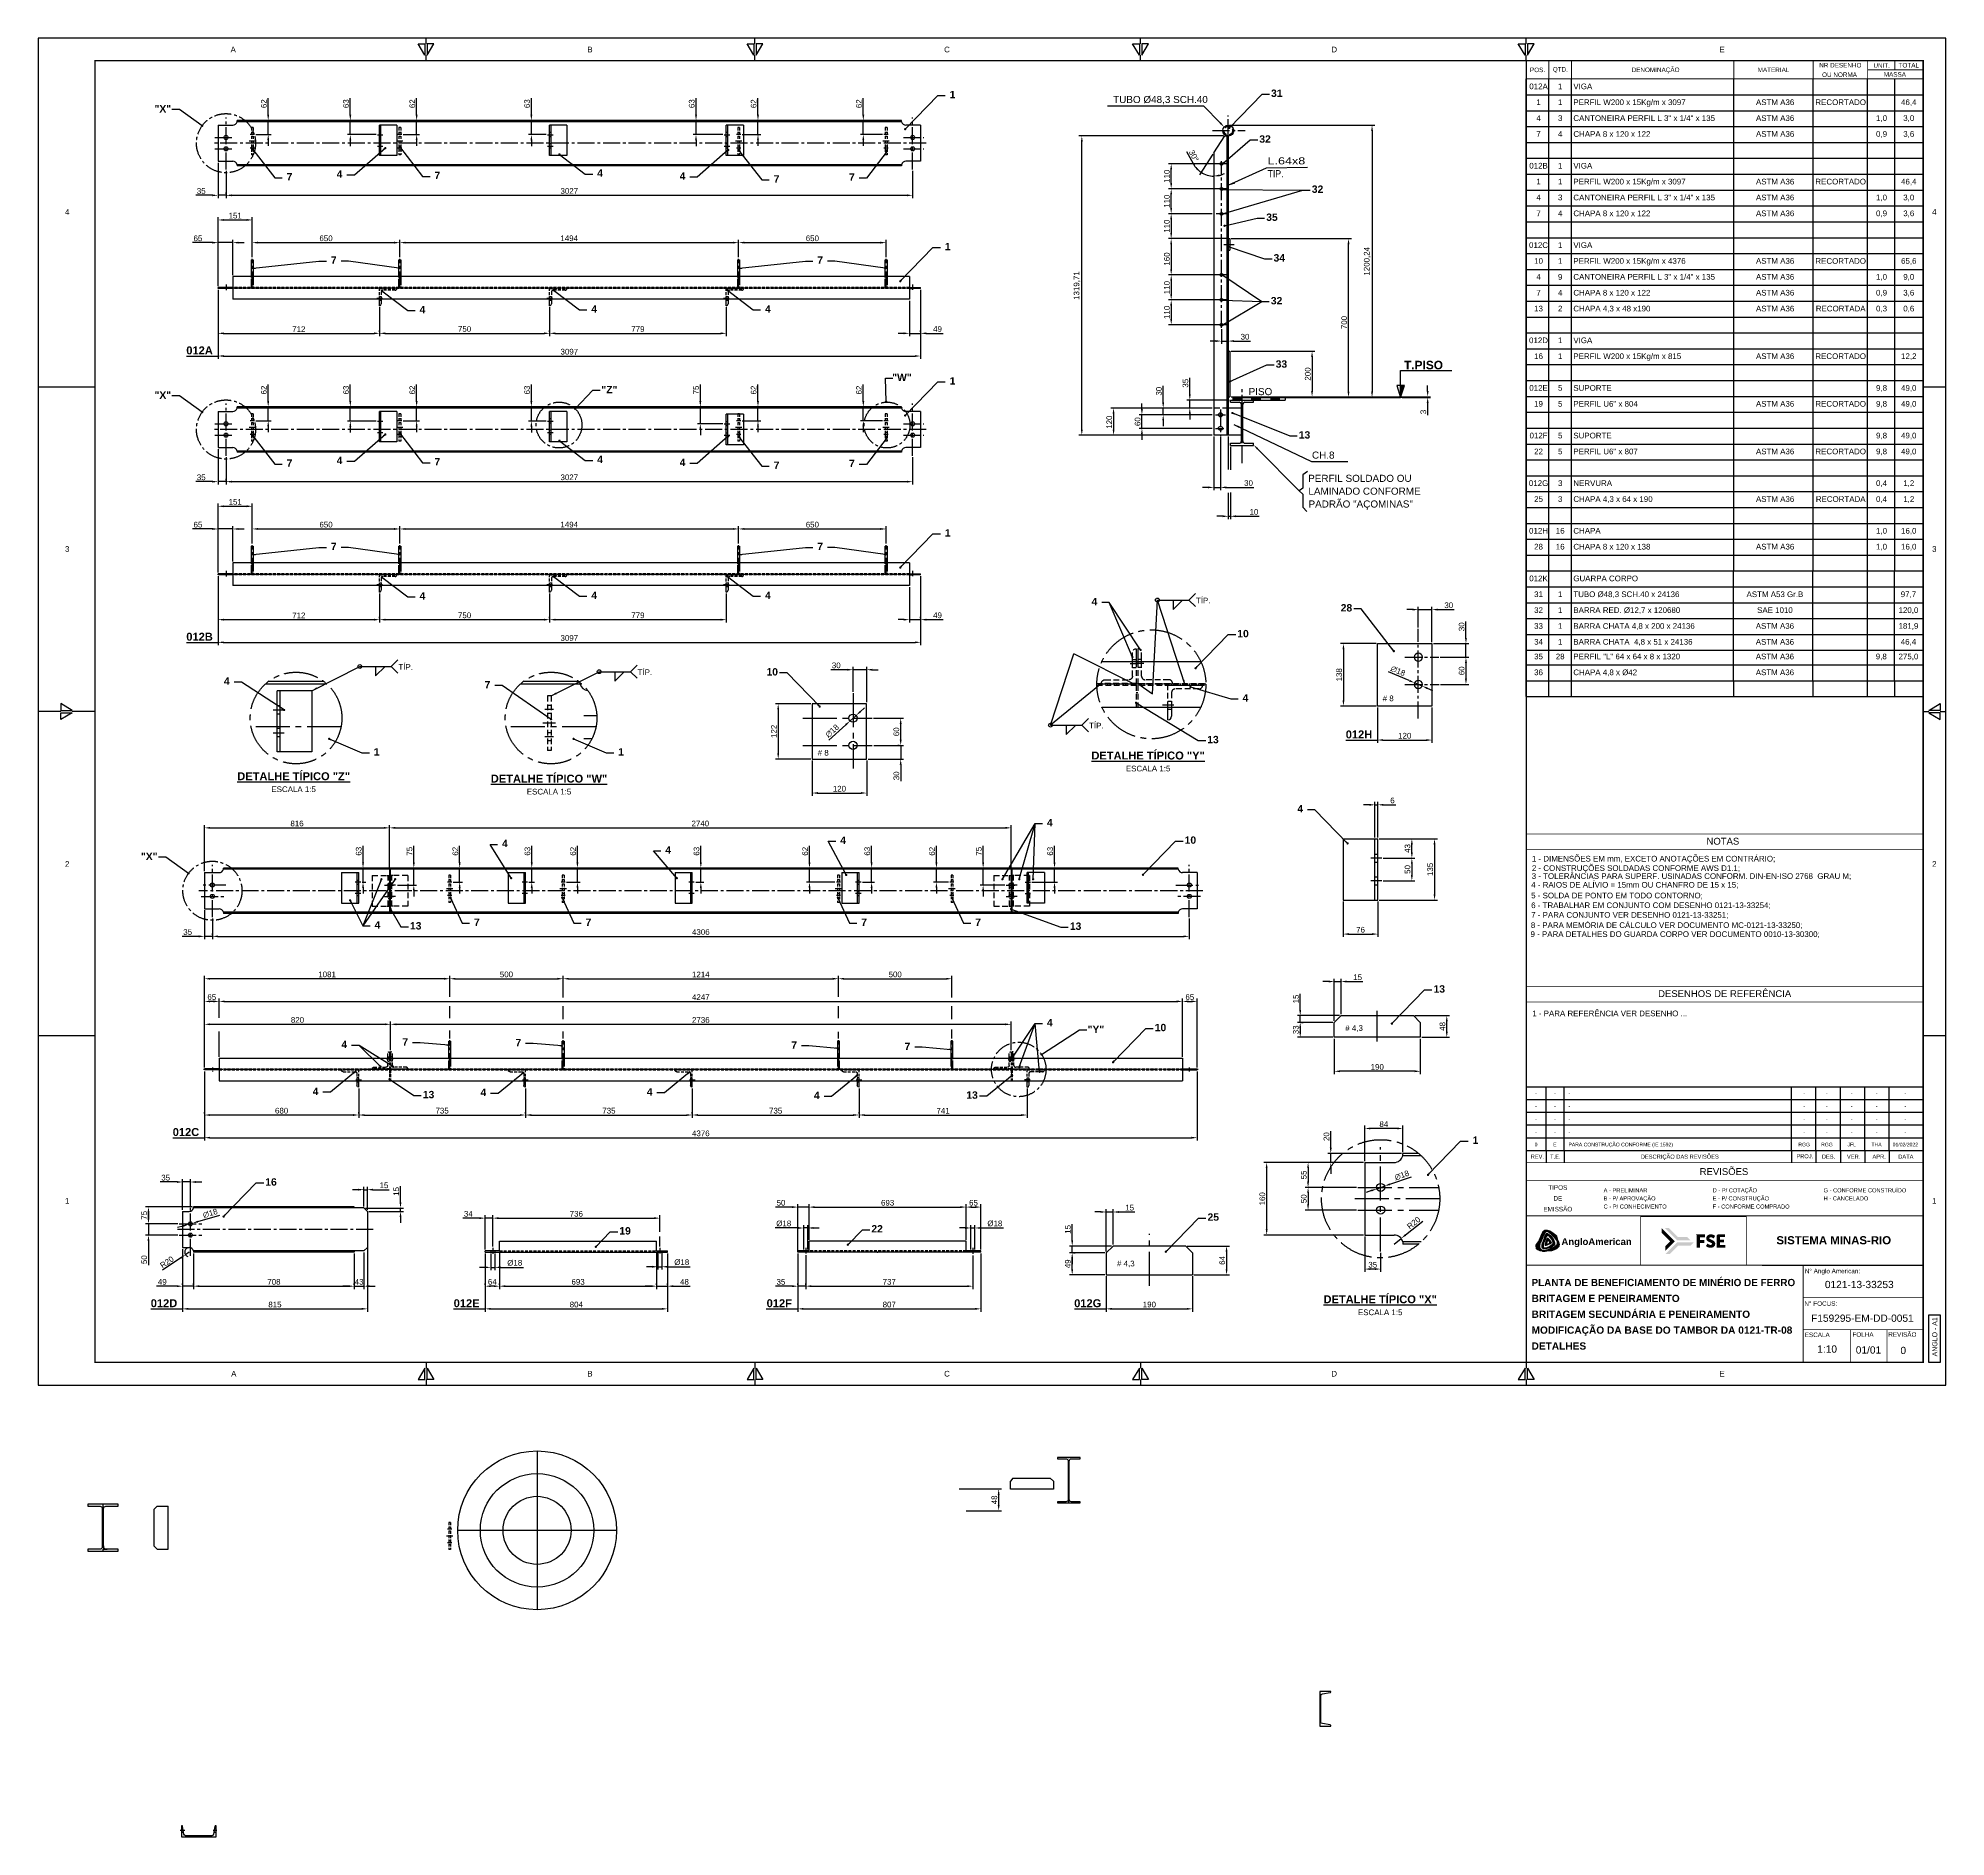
# Model space of a CAD drawing. Header units: millimetres. Extents: x -11137 to 17544, y -5373 to 15400.
# Drawn here: x 0 to 8410, y -1993 to 5940 of the extents above; entities that cross this region are included whole.
import ezdxf
from ezdxf.enums import TextEntityAlignment as Align

# ---------------------------------------------------------------- set-up
doc = ezdxf.new("R2010")
doc.units = ezdxf.units.MM
doc.header["$LTSCALE"] = 100
doc.header["$MEASUREMENT"] = 0
for name, pattern in [('CENTER', [2, 1.25, -0.25, 0.25, -0.25]), ('CENTER2', [1.125, 0.75, -0.125, 0.125, -0.125]), ('DASHDOT', [1, 0.5, -0.25, 0, -0.25]), ('HIDDEN', [0.375, 0.25, -0.125])]:
    doc.linetypes.add(name, pattern=pattern)
for name, color, linetype in [('2D_BEMASSUNG', 1, 'Continuous'), ('CENTRO', 1, 'CENTER'), ('CONTORNO', 3, 'Continuous'), ('EM-PJ-CENTRO', 10, 'CENTER2'), ('EM-PJ-CONTORNO', 3, 'Continuous'), ('EM-PJ-COTA', 7, 'Continuous'), ('EM-PJ-HACHURA', 8, 'Continuous'), ('EM-PJ-TEXTO', 7, 'Continuous'), ('EM-PJ-TRACEJADA', 1, 'HIDDEN'), ('EPC01TP', 7, 'DASHDOT'), ('EPC03', 4, 'Continuous'), ('PD-GR-formato', 7, 'Continuous'), ('PD-GR-formato texto', 7, 'CENTER2')]:
    doc.layers.add(name, color=color, linetype=linetype)
doc.styles.add('Anglo', font='arialbd.ttf')
doc.styles.add('PADRAO ANGLO', font='arial.ttf')
doc.styles.add('PADRAO ANGLO NEG', font='arialbd.ttf')
doc.styles.add('ROMANS', font='romans.shx', dxfattribs={"width": 0.8, "oblique": 15})
doc.dimstyles.new('1-2 COTAS-ANGLO-PADRÃO', dxfattribs={"dimscale": 10, "dimtxt": 2.5, "dimasz": 2.5, "dimexe": 1.25, "dimexo": 0.625, "dimtad": 1, "dimdec": 0, "dimlfac": 0.5, "dimtxsty": 'PADRAO ANGLO', "dimcen": 2.5, "dimclrd": 256, "dimclre": 256, "dimclrt": 256, "dimadec": 0, "dimazin": 0, "dimtfac": 1, "dimtdec": 0, "dimtmove": 0, "dimatfit": 0, "dimfxl": 1, "dimarcsym": 0})
doc.dimstyles.new('COTAS-ANGLO-PADRÃO', dxfattribs={"dimscale": 10, "dimtxt": 2.5, "dimasz": 2.5, "dimexe": 1.25, "dimexo": 0.625, "dimtad": 1, "dimtxsty": 'PADRAO ANGLO', "dimcen": 2.5, "dimclrd": 256, "dimclre": 256, "dimclrt": 256, "dimadec": 0, "dimazin": 0, "dimtfac": 1, "dimtmove": 0, "dimatfit": 0, "dimfxl": 1, "dimarcsym": 0})

# ---------------------------------------------------------------- blocks, each defined once
blk = doc.blocks.new('FORMATO_A1')
for p, q in [((0, 594), (0, 0)), ((841, 594), (0, 594)), ((171, 591.5), (171, 594)), ((316, 591.5), (316, 594)), ((486, 591.5), (486, 594)), ((656, 591.5), (656, 594)), ((841, 0), (841, 594)), ((171, 584), (171, 586.5)), ((316, 584), (316, 586.5)), ((486, 584), (486, 586.5)), ((656, 584), (656, 586.5)), ((25, 440), (0, 440)), ((841, 440), (831, 440)), ((10, 297), (0, 297)), ((25, 297), (15, 297)), ((831, 297), (833.5, 297)), ((838.5, 297), (841, 297)), ((25, 154), (0, 154)), ((841, 154), (831, 154)), ((171, 10), (171, 7.5)), ((316, 10), (316, 7.5)), ((486, 10), (486, 7.5)), ((656, 10), (656, 7.5)), ((0, 0), (841, 0)), ((171, 2.5), (171, 0)), ((171, 2.5), (171, 0)), ((316, 2.5), (316, 0)), ((486, 2.5), (486, 0)), ((656, 2.5), (656, 0))]:
    blk.add_line(p, q)
for points in [[(170.5, 586.5), (167.5, 591.5), (170.5, 591.5)], [(171.5, 586.5), (174.5, 591.5), (171.5, 591.5)], [(315.5, 586.5), (312.5, 591.5), (315.5, 591.5)], [(316.5, 586.5), (319.5, 591.5), (316.5, 591.5)], [(485.5, 586.5), (482.5, 591.5), (485.5, 591.5)], [(486.5, 586.5), (489.5, 591.5), (486.5, 591.5)], [(655.5, 586.5), (652.5, 591.5), (655.5, 591.5)], [(656.5, 586.5), (659.5, 591.5), (656.5, 591.5)], [(15, 297.5), (10, 300.5), (10, 297.5)], [(15, 296.5), (10, 293.5), (10, 296.5)], [(833.5, 297.5), (838.5, 300.5), (838.5, 297.5)], [(833.5, 296.5), (838.5, 293.5), (838.5, 296.5)], [(833.5, 10), (833.5, 30.98), (838.5, 30.98), (838.5, 10)], [(170.5, 7.5), (167.5, 2.5), (170.5, 2.5)], [(171.5, 7.5), (174.5, 2.5), (171.5, 2.5)], [(315.5, 7.5), (312.5, 2.5), (315.5, 2.5)], [(316.5, 7.5), (319.5, 2.5), (316.5, 2.5)], [(485.5, 7.5), (482.5, 2.5), (485.5, 2.5)], [(486.5, 7.5), (489.5, 2.5), (486.5, 2.5)], [(655.5, 7.5), (652.5, 2.5), (655.5, 2.5)], [(656.5, 7.5), (659.5, 2.5), (656.5, 2.5)]]:
    blk.add_lwpolyline(points, close=True)
at = {"const_width": 0.6}
blk.add_lwpolyline([(831, 584), (25, 584), (25, 10), (831, 10)], close=True, dxfattribs=at)
at = {"style": 'PADRAO ANGLO'}
for s, p in [('A', (85.99, 588.98)), ('B', (243.27, 588.98)), ('C', (400.66, 588.98)), ('D', (571.35, 588.98)), ('E', (742.34, 588.98)), ('4', (12.81, 517.33)), ('4', (835.92, 517.33)), ('3', (12.81, 368.71)), ('3', (835.92, 368.71)), ('2', (12.81, 229.82)), ('2', (835.92, 229.82)), ('1', (12.81, 81.2)), ('1', (835.92, 81.2)), ('A', (86.25, 5)), ('B', (243.27, 5)), ('C', (400.66, 5)), ('D', (571.35, 5)), ('E', (742.34, 5))]:
    blk.add_text(s, height=2.5, dxfattribs=at).set_placement(p, align=Align.MIDDLE)
blk.add_text('ANGLO - A1', height=2.2, rotation=90, dxfattribs=at).set_placement((837.22, 12.64))
blk = doc.blocks.new('CARIMBO REVISÃO')
at = {"layer": 'PD-GR-formato', "flags": 128}
for points in [[(874.78, 103.45), (874.78, 98.03)], [(882.72, 103.45), (882.72, 98.03)], [(982.93, 103.45), (982.93, 98.03)], [(993.71, 103.45), (993.71, 98.03)], [(1004.5, 103.45), (1004.5, 98.03)], [(1015.28, 103.45), (1015.28, 98.03)], [(1026.07, 103.45), (1026.07, 98.03)]]:
    blk.add_lwpolyline(points, dxfattribs=at)
at = {"layer": 'PD-GR-formato', "const_width": 0.35, "flags": 128}
blk.add_lwpolyline([(866, 98.03), (1041, 98.03)], dxfattribs=at)
at = {"layer": 'PD-GR-formato', "style": 'PADRAO ANGLO'}
for s, p in [('REV.', (867.98, 99.83)), ('T.E.', (876.55, 99.83)), ('DESCRIÇÃO DAS REVISÕES', (916.53, 99.82)), ('PROJ.', (985.11, 100.01)), ('DES.', (996.35, 99.83)), ('VER.', (1007.4, 99.83)), ('APR.', (1018.64, 99.83)), ('DATA', (1030.02, 99.83))]:
    blk.add_text(s, height=1.8, dxfattribs=at).set_placement(p)
blk.add_text('REVISÕES', height=3, dxfattribs=at).set_placement((953.19, 92.64), align=Align.CENTER)
blk = doc.blocks.new('LISTA_DE_MATERIAIS')
at = {"layer": 'PD-GR-formato'}
for points, const_width in [([(-175, -8), (-175, 0)], 0.6), ([(-165, -8), (-165, 0)], 0.4), ([(-155, -8), (-155, 0)], 0.4), ([(-83.47, -8), (-83.47, 0)], 0.4), ([(-48.47, -8), (-48.47, 0)], 0.4), ([(-24.47, -8), (-24.47, 0)], 0.4), ([(-12.47, -4), (-12.47, 0)], 0.4), ([(-175, -8), (0, -8)], 0.4), ([(-24.47, -4), (0, -4)], 0.4)]:
    blk.add_lwpolyline(points, dxfattribs=dict(at, const_width=const_width))
at = {"layer": 'PD-GR-formato', "style": 'PADRAO ANGLO'}
for s, p in [('POS.', (-170, -4)), ('QTD.', (-159.93, -4)), ('DENOMINAÇÃO', (-117.97, -4)), ('MATERIAL', (-65.97, -4)), ('NR DESENHO', (-36.51, -1.94)), ('OU NORMA', (-36.87, -6.12)), ('UNIT.', (-18.28, -2.07)), ('MASSA', (-12.47, -6)), ('TOTAL', (-6.33, -1.95))]:
    blk.add_text(s, height=2, dxfattribs=at).set_placement(p, align=Align.MIDDLE)
blk = doc.blocks.new('TÁBUA REVISÃO')
at = {"layer": 'PD-GR-formato'}
for p, q in [((874.78, 103.45), (874.78, 109.08)), ((882.72, 103.45), (882.72, 109.08)), ((982.93, 103.45), (982.93, 109.08)), ((993.71, 103.45), (993.71, 109.08)), ((1004.5, 103.45), (1004.5, 109.08)), ((1015.28, 103.45), (1015.28, 109.08)), ((1026.07, 103.45), (1026.07, 109.08))]:
    blk.add_line(p, q, dxfattribs=at)
at = {"layer": 'PD-GR-formato', "flags": 128}
for points in [[(866, 109.08), (1041, 109.08)], [(866, 103.45), (1041, 103.45)]]:
    blk.add_lwpolyline(points, dxfattribs=at)
at = {"layer": 'PD-GR-formato', "style": 'PADRAO ANGLO'}
for tag, p in [('REV', (867.85, 105.26)), ('TE', (876.78, 105.26)), ('MOTIVO_REVISÃO', (884.63, 105.26)), ('DES', (996.43, 105.26)), ('VERIF', (1007.63, 105.26)), ('APROV', (1018.92, 105.26)), ('DATA', (1029.24, 105.26))]:
    blk.add_attdef(tag, p, '', height=1.6, dxfattribs=at)
blk.add_attdef('PROJ', text='', height=1.6, dxfattribs=at).set_placement((986.29, 105.26), align=Align.MIDDLE_CENTER)
blk = doc.blocks.new('CARIMBO PRINCIPAL')
at = {"layer": 'PD-GR-formato', "lineweight": 15, "true_color": 0x002776}
h = blk.add_hatch(color=166, dxfattribs=at)
h.paths.add_polyline_path([(667.92, 67.02), (666.36, 67.94), (665.39, 68.27), (664.91, 68.35), (664.2, 68.3), (663.72, 68.03), (663.18, 67.38), (662.77, 66.49), (662.51, 65.81), (661.38, 63.37), (660.82, 62.49), (660.31, 61.63), (660.28, 61.09), (660.39, 60.63), (660.46, 60.17), (660.65, 59.88), (661.11, 59.61), (662.05, 59.22), (662.83, 59.11), (663.29, 58.96), (663.89, 58.92), (664.32, 58.94), (665.13, 59.05), (665.56, 59.15), (666.41, 59.16), (667.24, 59.15), (667.74, 59.28), (668.53, 59.63), (669.37, 60.1), (670.15, 60.79), (670.5, 61.27), (670.59, 61.54), (670.63, 62), (670.45, 62.94), (670.05, 63.77), (669.83, 64.29), (669.67, 65.02), (669.45, 65.6), (669.05, 66.08)])
h.paths.add_polyline_path([(668.41, 65.01), (669.19, 64.02), (669.45, 63.5), (669.59, 63.09), (669.64, 62.7), (669.69, 62.36), (669.66, 62.11), (669.44, 61.78), (668.67, 61.08), (668.01, 60.78), (667.16, 60.34), (666.54, 60.12), (665.59, 59.79), (664.79, 59.57), (664.42, 59.46), (663.94, 59.39), (663.42, 59.41), (662.93, 59.55), (662.61, 59.77), (662.31, 60.01), (662.07, 60.47), (662.04, 60.95), (662.04, 61.5), (662.21, 62.3), (662.34, 62.91), (662.53, 63.22), (663.79, 66.06), (664.03, 66.53), (664.27, 66.84), (664.37, 67.18), (664.48, 67.41), (664.64, 67.6), (664.87, 67.7), (665.12, 67.75), (665.36, 67.69), (665.83, 67.48), (666.33, 67.16), (667.15, 66.33)], flags=16)
at = {"layer": 'PD-GR-formato', "true_color": 0x808080}
h = blk.add_hatch(color=8, dxfattribs=at)
h.dxf.hatch_style = 1
h.paths.add_polyline_path([(721.57, 63.39), (715.65, 69.27), (715.65, 67.18), (719.44, 63.4), (717.32, 61.27), (717.32, 59.15)])
at = {"layer": 'PD-GR-formato', "true_color": 0x1a457d}
h = blk.add_hatch(color=156, dxfattribs=at)
h.dxf.hatch_style = 1
h.paths.add_polyline_path([(726.9, 65.27), (722.87, 65.27), (718.86, 69.29), (717.04, 69.29), (722.48, 63.86), (728.34, 63.86)])
at = {"layer": 'PD-GR-formato', "lineweight": 15, "true_color": 0x002776}
h = blk.add_hatch(color=166, dxfattribs=at)
h.paths.add_polyline_path([(662.91, 61.89), (662.88, 61.24), (662.89, 60.78), (662.96, 60.6), (663.06, 60.41), (663.27, 60.23), (663.55, 60.16), (663.7, 60.13), (664.33, 60.12), (665.26, 60.16), (666.07, 60.31), (666.7, 60.47), (667.22, 60.8), (667.57, 61.07), (668.34, 61.7), (668.56, 62.03), (668.61, 62.38), (668.56, 62.76), (668.34, 63.6), (668.2, 64.05), (667.34, 65.34), (666.82, 65.76), (666.23, 66.22), (665.03, 66.9), (664.81, 66.83), (664.08, 65.43), (663.75, 64.4), (663.64, 64), (663.45, 63.46), (663.01, 62.41)])
h.paths.add_polyline_path([(663.62, 61.49), (663.82, 62.51), (663.93, 62.92), (664.04, 63.19), (664.48, 64.14), (664.85, 65.01), (665.15, 65.63), (665.33, 65.93), (665.43, 66.05), (665.53, 66.09), (665.64, 66.07), (665.83, 66.01), (666.49, 65.28), (667.15, 64.37), (667.38, 63.85), (667.66, 63.42), (667.78, 62.93), (667.8, 62.69), (667.79, 62.47), (667.75, 62.28), (667.36, 61.87), (666.39, 61.27), (665.03, 60.66), (664.76, 60.54), (664.39, 60.49), (664.19, 60.5), (664.04, 60.5), (663.84, 60.64), (663.67, 60.88), (663.64, 61.16)], flags=16)
at = {"layer": 'PD-GR-formato', "lineweight": 15, "true_color": 0xc60c30}
h = blk.add_hatch(color=242, dxfattribs=at)
h.paths.add_polyline_path([(665.66, 64.65), (665.47, 64.81), (665.37, 64.84), (665.34, 64.81), (665.29, 64.74), (665.16, 64.5), (664.72, 63.32), (664.43, 62.05), (664.36, 61.68), (664.43, 61.54), (664.5, 61.5), (664.83, 61.58), (665.3, 61.72), (665.88, 61.91), (666.81, 62.32), (667.06, 62.53), (667.12, 62.79), (667.02, 63.07), (666.74, 63.5), (666.39, 63.87), (666.17, 64.2)])
h.paths.add_polyline_path([(665.58, 63.68), (665.65, 63.69), (665.9, 63.49), (666.17, 63.24), (666.29, 63.03), (666.37, 62.83), (666.37, 62.71), (666.25, 62.6), (665.25, 62.1), (665.03, 62.07), (665, 62.15), (665.21, 63.01)], flags=16)
at = {"layer": 'PD-GR-formato', "true_color": 0x0771a6}
h = blk.add_hatch(color=144, dxfattribs=at)
h.dxf.hatch_style = 1
h.paths.add_polyline_path([(729.88, 62.9), (722.48, 62.9), (717.33, 57.74), (719.21, 57.74), (722.96, 61.47), (728.48, 61.47)])
at = {"layer": 'PD-GR-formato', "true_color": 0x1a457d}
h = blk.add_hatch(color=156, dxfattribs=at)
h.dxf.hatch_style = 1
h.paths.add_polyline_path([(734.46, 63.96), (732.65, 63.96), (732.65, 65.2), (734.84, 65.2), (734.84, 66.46), (730.76, 66.46), (731.17, 66.05), (731.17, 60.53), (732.65, 60.53), (732.65, 62.69), (734.46, 62.69)])
h = blk.add_hatch(color=156, dxfattribs=at)
h.dxf.hatch_style = 1
edge = h.paths.add_edge_path()
edge.add_spline(control_points=[(735.21, 61.32), (735.42, 61.16), (735.78, 60.89), (736.34, 60.65), (736.83, 60.54), (737.31, 60.53), (737.77, 60.55), (738.18, 60.67), (738.55, 60.85), (738.84, 61.09), (739.1, 61.38), (739.26, 61.74), (739.34, 62.17), (739.34, 62.62), (739.15, 63.05), (738.92, 63.39), (738.54, 63.65), (738.19, 63.83), (737.77, 64.03), (737.44, 64.17), (737.14, 64.29), (736.98, 64.42), (736.85, 64.54), (736.75, 64.7), (736.78, 64.87), (736.86, 65.03), (737.05, 65.13), (737.28, 65.18), (737.55, 65.17), (737.81, 65.11), (738.03, 65.02), (738.19, 64.95), (738.28, 64.9), (738.68, 64.64)], knot_values=[0, 0, 0, 0, 3.859628, 6.353358, 8.791783, 11.089665, 13.242058, 15.439781, 17.11739, 19.146438, 20.865454, 22.7235, 24.782012, 27.095268, 29.096025, 31.37984, 32.937911, 35.623208, 37.095442, 39.558965, 40.896671, 41.640829, 42.582528, 43.465589, 44.114001, 45.009567, 45.892199, 47.08564, 48.342404, 49.84419, 50.842697, 51.74046, 52.356017, 52.356017, 52.356017, 52.356017], degree=3, periodic=0)
edge.add_line((738.68, 64.64), (739.25, 65.8))
edge.add_spline(control_points=[(739.25, 65.8), (739.11, 65.91), (738.83, 66.13), (738.35, 66.33), (737.86, 66.44), (737.38, 66.47), (736.92, 66.43), (736.51, 66.31), (736.14, 66.13), (735.85, 65.89), (735.59, 65.6), (735.43, 65.24), (735.35, 64.81), (735.36, 64.36), (735.53, 63.92), (735.81, 63.62), (736.14, 63.32), (736.5, 63.15), (736.92, 62.95), (737.25, 62.8), (737.55, 62.69), (737.71, 62.56), (737.84, 62.44), (737.94, 62.28), (737.91, 62.11), (737.83, 61.95), (737.64, 61.85), (737.41, 61.8), (737.14, 61.81), (736.88, 61.87), (736.66, 61.96), (736.49, 62.03), (736.36, 62.11), (736.23, 62.18), (736.16, 62.23), (735.93, 62.39)], knot_values=[0, 0, 0, 0, 2.545355, 5.039085, 7.477511, 9.775392, 11.927786, 14.125508, 15.803117, 17.832165, 19.551182, 21.409227, 23.46774, 25.780995, 27.781753, 30.119059, 31.594387, 34.279684, 35.751917, 38.215441, 39.553147, 40.297304, 41.239003, 42.122065, 42.770476, 43.666042, 44.548674, 45.742115, 46.99888, 48.500666, 49.499173, 50.396935, 51.20099, 51.738944, 52.438075, 52.438075, 52.438075, 52.438075], degree=3, periodic=0)
edge.add_line((735.93, 62.39), (735.21, 61.32))
h = blk.add_hatch(color=156, dxfattribs=at)
h.dxf.hatch_style = 1
h.paths.add_polyline_path([(741.43, 65.22), (743.7, 65.22), (743.7, 66.46), (740.48, 66.46), (739.99, 65.98), (739.99, 60.53), (743.81, 60.53), (743.81, 61.77), (741.43, 61.77), (741.43, 62.9), (743.24, 62.9), (743.24, 64.14), (741.43, 64.14)])
at = {"layer": 'PD-GR-formato'}
for p, q in [((706.5, 74.4), (753.01, 74.4)), ((831, 52.67), (760, 52.67))]:
    blk.add_line(p, q, dxfattribs=at)
at = {"layer": 'PD-GR-formato', "const_width": 0.35, "flags": 128}
for points in [[(656, 90.31), (831, 90.31)], [(656, 74.6), (831, 74.6)], [(706.5, 74.4), (706.5, 52.67)], [(753.01, 74.4), (753.01, 52.67)], [(656, 52.87), (831, 52.87)], [(778.08, 52.87), (778.08, 10)], [(777.93, 38.65), (831, 38.65)], [(778.08, 24.42), (831, 24.42)], [(799.08, 24.42), (799.08, 10)], [(815.08, 24.42), (815.08, 10)]]:
    blk.add_lwpolyline(points, dxfattribs=at)
at = {"layer": 'PD-GR-formato', "color": 166, "lineweight": 15, "true_color": 0x002776}
for points in [[(663.89, 58.92), (663.29, 58.96), (662.83, 59.11), (662.05, 59.22), (661.11, 59.61), (660.65, 59.88), (660.46, 60.17), (660.39, 60.63), (660.28, 61.09), (660.31, 61.63), (660.82, 62.49), (661.38, 63.37), (662.51, 65.81), (662.77, 66.49), (663.18, 67.38), (663.72, 68.03), (664.2, 68.3), (664.91, 68.35), (665.39, 68.27), (666.36, 67.94), (667.92, 67.02), (669.05, 66.08), (669.45, 65.6), (669.67, 65.02), (669.83, 64.29), (670.05, 63.77), (670.45, 62.94), (670.63, 62), (670.59, 61.54), (670.5, 61.27), (670.15, 60.79), (669.37, 60.1), (668.53, 59.63), (667.74, 59.28), (667.24, 59.15), (666.41, 59.16), (665.56, 59.15), (665.13, 59.05), (664.32, 58.94)], [(664.42, 59.46), (663.94, 59.39), (663.42, 59.41), (662.93, 59.55), (662.61, 59.77), (662.31, 60.01), (662.07, 60.47), (662.04, 60.95), (662.04, 61.5), (662.21, 62.3), (662.34, 62.91), (662.53, 63.22), (663.79, 66.06), (664.03, 66.53), (664.27, 66.84), (664.37, 67.18), (664.48, 67.41), (664.64, 67.6), (664.87, 67.7), (665.12, 67.75), (665.36, 67.69), (665.83, 67.48), (666.33, 67.16), (667.15, 66.33), (668.41, 65.01), (669.19, 64.02), (669.45, 63.5), (669.59, 63.09), (669.64, 62.7), (669.69, 62.36), (669.66, 62.11), (669.44, 61.78), (668.67, 61.08), (668.01, 60.78), (667.16, 60.34), (666.54, 60.12), (665.59, 59.79), (664.79, 59.57)], [(663.55, 60.16), (663.27, 60.23), (663.06, 60.41), (662.96, 60.6), (662.89, 60.78), (662.88, 61.24), (662.91, 61.89), (663.01, 62.41), (663.45, 63.46), (663.64, 64), (663.75, 64.4), (664.08, 65.43), (664.81, 66.83), (665.03, 66.9), (666.23, 66.22), (666.82, 65.76), (667.34, 65.34), (668.2, 64.05), (668.34, 63.6), (668.56, 62.76), (668.61, 62.38), (668.56, 62.03), (668.34, 61.7), (667.57, 61.07), (667.22, 60.8), (666.7, 60.47), (666.07, 60.31), (665.26, 60.16), (664.33, 60.12), (663.7, 60.13)], [(664.04, 60.5), (663.84, 60.64), (663.67, 60.88), (663.64, 61.16), (663.62, 61.49), (663.82, 62.51), (663.93, 62.92), (664.04, 63.19), (664.48, 64.14), (664.85, 65.01), (665.15, 65.63), (665.33, 65.93), (665.43, 66.05), (665.53, 66.09), (665.64, 66.07), (665.83, 66.01), (666.49, 65.28), (667.15, 64.37), (667.38, 63.85), (667.66, 63.42), (667.78, 62.93), (667.8, 62.69), (667.79, 62.47), (667.75, 62.28), (667.36, 61.87), (666.39, 61.27), (665.03, 60.66), (664.76, 60.54), (664.39, 60.49), (664.19, 60.5)]]:
    blk.add_lwpolyline(points, close=True, dxfattribs=at)
at = {"layer": 'PD-GR-formato', "color": 242, "lineweight": 15, "true_color": 0xc60c30}
for points in [[(664.5, 61.5), (664.43, 61.54), (664.36, 61.68), (664.43, 62.05), (664.72, 63.32), (665.16, 64.5), (665.29, 64.74), (665.34, 64.81), (665.37, 64.84), (665.47, 64.81), (665.66, 64.65), (666.17, 64.2), (666.39, 63.87), (666.74, 63.5), (667.02, 63.07), (667.12, 62.79), (667.06, 62.53), (666.81, 62.32), (665.88, 61.91), (665.3, 61.72), (664.83, 61.58)], [(665.25, 62.1), (665.03, 62.07), (665, 62.15), (665.21, 63.01), (665.58, 63.68), (665.65, 63.69), (665.9, 63.49), (666.17, 63.24), (666.29, 63.03), (666.37, 62.83), (666.37, 62.71), (666.25, 62.6)]]:
    blk.add_lwpolyline(points, close=True, dxfattribs=at)
at = {"layer": 'PD-GR-formato', "style": 'PADRAO ANGLO'}
for s, p in [('TIPOS', (669.94, 86.1)), ('EMISSÃO', (669.94, 76.58)), ('DE', (669.94, 81.34))]:
    blk.add_text(s, height=2, dxfattribs=at).set_placement(p, align=Align.CENTER)
for s, height, p in [('A - PRELIMINAR', 1.8, (690.13, 84.97)), ('D - P/ COTAÇÃO', 1.8, (738.19, 84.97)), ('G - CONFORME CONSTRUÍDO', 1.8, (787.1, 84.97)), ('C - P/ CONHECIMENTO', 1.8, (690.13, 77.82)), ('B - P/ APROVAÇÃO', 1.8, (690.13, 81.4)), ('E - P/ CONSTRUÇÃO', 1.8, (738.19, 81.4)), ('F - CONFORME COMPRADO', 1.8, (738.19, 77.82)), ('H - CANCELADO', 1.8, (787.1, 81.4)), ('N%%D Anglo American:', 2, (778.82, 49.28)), ('N%%D FOCUS:', 2, (778.66, 34.92)), ('ESCALA', 2, (778.79, 21.13)), ('FOLHA', 2, (799.83, 21.26)), ('REVISÃO', 2, (815.63, 21.28))]:
    blk.add_text(s, height=height, dxfattribs=at).set_placement(p)
at = {"layer": 'PD-GR-formato', "color": 166, "true_color": 0x002776, "style": 'Anglo'}
blk.add_text('AngloAmerican', height=3, dxfattribs=at).set_placement((671.53, 61.74))
at = {"layer": 'PD-GR-formato'}
for tag, p, height, style in [('PROJETO', (776.6, 56.71), 3.6, 'PADRAO ANGLO NEG'), ('TÍTULO_1', (661.09, 43.61), 3.2, 'PADRAO ANGLO NEG'), ('Nº_AA', (795.47, 43.13), 3.2, 'PADRAO ANGLO'), ('TÍTULO_2', (661.09, 36.61), 3.2, 'PADRAO ANGLO NEG'), ('TÍTULO_3', (661.09, 29.61), 3.2, 'PADRAO ANGLO NEG'), ('TÍTULO_4', (661.09, 22.61), 3.2, 'PADRAO ANGLO NEG'), ('N°FOCUS', (795.47, 28.47), 3.2, 'PADRAO ANGLO'), ('TÍTULO_5', (661.09, 15.61), 3.2, 'PADRAO ANGLO NEG'), ('ESC', (780.94, 14.13), 3.2, 'PADRAO ANGLO'), ('FL', (799.22, 14.13), 3.2, 'PADRAO ANGLO'), ('REV', (815.26, 14.13), 3.2, 'PADRAO ANGLO')]:
    blk.add_attdef(tag, p, '', height=height, dxfattribs=dict(at, style=style))
blk = doc.blocks.new('MATERIAIS')
at = {"layer": 'PD-GR-formato'}
for p, q in [((0, -7), (0, 0)), ((10, -7), (10, 0)), ((20, -7), (20, 0)), ((91.53, -7), (91.53, 0)), ((126.53, -7), (126.53, 0)), ((150.53, -7), (150.53, 0)), ((162.53, -7), (162.53, 0)), ((0, -7), (175, -7))]:
    blk.add_line(p, q, dxfattribs=at)
at = {"layer": 'PD-GR-formato', "style": 'ROMANS'}
for tag, p in [('POS.', (5.44, -4.52)), ('QTD', (14.99, -4.52)), ('MATERIAL', (109.74, -4.52)), ('NºDESENHO', (138.64, -4.52)), ('MSS.UN', (156.65, -4.52)), ('MSS.TT', (168.65, -4.52))]:
    blk.add_attdef(tag, text='', height=2.5, dxfattribs=at).set_placement(p, align=Align.CENTER)
blk.add_attdef('DENOMINAÇÃO', (20.79, -4.52), '', height=2.5, dxfattribs=at)
blk = doc.blocks.new('u8')
at = {"layer": '2D_BEMASSUNG'}
blk.add_point((38250.3, -24316), dxfattribs=at)
at = {"layer": 'EM-PJ-CENTRO'}
for p, q in [((38268.8, -23754.9), (38242.5, -23754.9)), ((38268.8, -24490.9), (38243.9, -24490.9))]:
    blk.add_line(p, q, dxfattribs=at)
at = {"layer": 'EM-PJ-CONTORNO', "ltscale": 0.5}
for p, q in [((38250.3, -23720.9), (38250.3, -23774.5)), ((38250.3, -23720.9), (38255.8, -23720.9)), ((38250.3, -23774.5), (38250.3, -24487)), ((38255.8, -23784.5), (38255.8, -23720.9)), ((38255.8, -23784.5), (38299, -23784.5)), ((38299, -23784.5), (38299, -24477)), ((38250.3, -24487), (38250.3, -24524.9)), ((38250.3, -24524.9), (38255.8, -24524.9)), ((38255.8, -24477), (38299, -24477)), ((38255.8, -24477), (38255.8, -24487)), ((38255.8, -24487), (38255.8, -24524.9))]:
    blk.add_line(p, q, dxfattribs=at)
at = {"layer": 'EM-PJ-TRACEJADA', "ltscale": 0.5}
for p, q in [((38255.8, -23745.9), (38250.3, -23745.9)), ((38255.8, -23763.9), (38250.3, -23763.9)), ((38255.8, -23784.5), (38255.8, -24477)), ((38255.8, -24499.9), (38250.3, -24499.9))]:
    blk.add_line(p, q, dxfattribs=at)
at = {"layer": 'EM-PJ-TRACEJADA'}
blk.add_line((38250.3, -24481.9), (38255.8, -24481.9), dxfattribs=at)
blk = doc.blocks.new('A$Ca358a3e3')
at = {"layer": 'EM-PJ-COTA', "color": 4}
for p, q in [((0, 350), (0, -350)), ((350, 0), (-350, 0))]:
    blk.add_line(p, q, dxfattribs=at)
for radius in [350, 250, 150]:
    blk.add_circle((0, 0), radius, dxfattribs=at)
blk = doc.blocks.new('*D34')
at = {"layer": 'Defpoints', "color": 0, "transparency": 16777216}
for p in [(1970.5, 585.9), (2774.5, 585.9), (2774.5, 335.9)]:
    blk.add_point(p, dxfattribs=at)
at = {"layer": 'EM-PJ-COTA', "lineweight": -2, "transparency": 16777216}
for p, q in [((1970.5, 579.7), (1970.5, 323.4)), ((2774.5, 579.7), (2774.5, 323.4)), ((1995.5, 335.9), (2749.5, 335.9))]:
    blk.add_line(p, q, dxfattribs=at)
at = {"layer": 'EM-PJ-COTA', "transparency": 16777216}
for points in [[(1995.5, 340.1), (1995.5, 331.8), (1970.5, 335.9)], [(2749.5, 340.1), (2749.5, 331.8), (2774.5, 335.9)]]:
    blk.add_solid(points, dxfattribs=at)
at = {"layer": 'EM-PJ-COTA', "transparency": 16777216, "insert": (2372.5, 354.9), "char_height": 25, "attachment_point": 5, "style": 'PADRAO ANGLO'}
blk.add_mtext('804', dxfattribs=at)
blk = doc.blocks.new('*D35')
at = {"layer": 'Defpoints', "color": 0, "transparency": 16777216}
for p in [(1970.5, 735.9), (1970.5, 591.5), (2004.5, 604.5)]:
    blk.add_point(p, dxfattribs=at)
at = {"layer": 'EM-PJ-COTA', "lineweight": -2, "transparency": 16777216}
for p, q in [((1945.5, 735.9), (1872.3, 735.9)), ((1970.5, 597.8), (1970.5, 748.4)), ((2004.5, 735.9), (1970.5, 735.9)), ((2004.5, 610.7), (2004.5, 748.4)), ((2029.5, 735.9), (2054.5, 735.9))]:
    blk.add_line(p, q, dxfattribs=at)
at = {"layer": 'EM-PJ-COTA', "transparency": 16777216}
for points in [[(1945.5, 740.1), (1945.5, 731.8), (1970.5, 735.9)], [(2029.5, 740.1), (2029.5, 731.8), (2004.5, 735.9)]]:
    blk.add_solid(points, dxfattribs=at)
at = {"layer": 'EM-PJ-COTA', "transparency": 16777216, "insert": (1896.4, 755), "char_height": 25, "attachment_point": 5, "style": 'PADRAO ANGLO'}
blk.add_mtext('34', dxfattribs=at)
blk = doc.blocks.new('*D36')
at = {"layer": 'Defpoints', "color": 0, "transparency": 16777216}
for p in [(2034.1, 591.5), (1970.5, 435.9), (1970.5, 435.9)]:
    blk.add_point(p, dxfattribs=at)
at = {"layer": 'EM-PJ-COTA', "lineweight": -2, "transparency": 16777216}
for p, q in [((2034.1, 585.3), (2034.1, 423.4)), ((1970.5, 442.2), (1970.5, 448.4)), ((2009.1, 435.9), (1995.5, 435.9))]:
    blk.add_line(p, q, dxfattribs=at)
at = {"layer": 'EM-PJ-COTA', "transparency": 16777216}
for points in [[(1995.5, 440.1), (1995.5, 431.8), (1970.5, 435.9)], [(2009.1, 440.1), (2009.1, 431.8), (2034.1, 435.9)]]:
    blk.add_solid(points, dxfattribs=at)
at = {"layer": 'EM-PJ-COTA', "transparency": 16777216, "insert": (2002.3, 454.9), "char_height": 25, "attachment_point": 5, "style": 'PADRAO ANGLO'}
blk.add_mtext('64', dxfattribs=at)
blk = doc.blocks.new('*D37')
at = {"layer": 'Defpoints', "color": 0, "transparency": 16777216}
for p in [(2726.6, 591.5), (2034.1, 435.9), (2726.6, 435.9)]:
    blk.add_point(p, dxfattribs=at)
at = {"layer": 'EM-PJ-COTA', "lineweight": -2, "transparency": 16777216}
for p, q in [((2726.6, 585.3), (2726.6, 423.4)), ((2034.1, 442.2), (2034.1, 448.4)), ((2059.1, 435.9), (2701.6, 435.9))]:
    blk.add_line(p, q, dxfattribs=at)
at = {"layer": 'EM-PJ-COTA', "transparency": 16777216}
for points in [[(2059.1, 440.1), (2059.1, 431.8), (2034.1, 435.9)], [(2701.6, 440.1), (2701.6, 431.8), (2726.6, 435.9)]]:
    blk.add_solid(points, dxfattribs=at)
at = {"layer": 'EM-PJ-COTA', "transparency": 16777216, "insert": (2380.3, 455), "char_height": 25, "attachment_point": 5, "style": 'PADRAO ANGLO'}
blk.add_mtext('693', dxfattribs=at)
blk = doc.blocks.new('*D38')
at = {"layer": 'Defpoints', "color": 0, "transparency": 16777216}
for p in [(2004.5, 735.9), (2740.5, 735.9), (2740.5, 604.5)]:
    blk.add_point(p, dxfattribs=at)
at = {"layer": 'EM-PJ-COTA', "lineweight": -2, "transparency": 16777216}
for p, q in [((2004.5, 742.2), (2004.5, 748.4)), ((2029.5, 735.9), (2715.5, 735.9)), ((2740.5, 676.1), (2740.5, 748.4)), ((2740.5, 610.7), (2740.5, 655.2))]:
    blk.add_line(p, q, dxfattribs=at)
at = {"layer": 'EM-PJ-COTA', "transparency": 16777216}
for points in [[(2029.5, 740.1), (2029.5, 731.8), (2004.5, 735.9)], [(2715.5, 740.1), (2715.5, 731.8), (2740.5, 735.9)]]:
    blk.add_solid(points, dxfattribs=at)
at = {"layer": 'EM-PJ-COTA', "transparency": 16777216, "insert": (2372.5, 755), "char_height": 25, "attachment_point": 5, "style": 'PADRAO ANGLO'}
blk.add_mtext('736', dxfattribs=at)
blk = doc.blocks.new('*D39')
at = {"layer": 'Defpoints', "color": 0, "transparency": 16777216}
for p in [(2726.6, 435.9), (2774.5, 435.9), (2774.5, 435.9)]:
    blk.add_point(p, dxfattribs=at)
at = {"layer": 'EM-PJ-COTA', "lineweight": -2, "transparency": 16777216}
for p, q in [((2701.6, 435.9), (2676.6, 435.9)), ((2726.6, 442.2), (2726.6, 448.4)), ((2726.6, 435.9), (2774.5, 435.9)), ((2774.5, 442.2), (2774.5, 448.4)), ((2799.5, 435.9), (2873.8, 435.9))]:
    blk.add_line(p, q, dxfattribs=at)
at = {"layer": 'EM-PJ-COTA', "transparency": 16777216}
for points in [[(2701.6, 440.1), (2701.6, 431.8), (2726.6, 435.9)], [(2799.5, 440.1), (2799.5, 431.8), (2774.5, 435.9)]]:
    blk.add_solid(points, dxfattribs=at)
at = {"layer": 'EM-PJ-COTA', "transparency": 16777216, "insert": (2849.2, 454.9), "char_height": 25, "attachment_point": 5, "style": 'PADRAO ANGLO'}
blk.add_mtext('48', dxfattribs=at)
blk = doc.blocks.new('*D43')
at = {"layer": 'Defpoints', "color": 0, "transparency": 16777216}
for p in [(733.2, 1389.6), (5109.4, 1388.7), (5109.4, 1090.8)]:
    blk.add_point(p, dxfattribs=at)
at = {"layer": 'EM-PJ-COTA', "lineweight": -2, "transparency": 16777216}
for p, q in [((733.2, 1383.4), (733.2, 1078.3)), ((5109.4, 1382.4), (5109.4, 1078.3)), ((758.2, 1090.8), (5084.4, 1090.8))]:
    blk.add_line(p, q, dxfattribs=at)
at = {"layer": 'EM-PJ-COTA', "transparency": 16777216}
for points in [[(758.2, 1094.9), (758.2, 1086.6), (733.2, 1090.8)], [(5084.4, 1094.9), (5084.4, 1086.6), (5109.4, 1090.8)]]:
    blk.add_solid(points, dxfattribs=at)
at = {"layer": 'EM-PJ-COTA', "transparency": 16777216, "insert": (2921.3, 1109.8), "char_height": 25, "attachment_point": 5, "style": 'PADRAO ANGLO'}
blk.add_mtext('4376', dxfattribs=at)
blk = doc.blocks.new('*D44')
at = {"layer": 'Defpoints', "color": 0, "transparency": 16777216}
for p in [(1413.2, 1313.4), (733.2, 1190.8), (733.2, 1190.8)]:
    blk.add_point(p, dxfattribs=at)
at = {"layer": 'EM-PJ-COTA', "lineweight": -2, "transparency": 16777216}
for p, q in [((1413.2, 1307.2), (1413.2, 1178.3)), ((733.2, 1197), (733.2, 1203.3)), ((1388.2, 1190.8), (758.2, 1190.8))]:
    blk.add_line(p, q, dxfattribs=at)
at = {"layer": 'EM-PJ-COTA', "transparency": 16777216}
for points in [[(758.2, 1194.9), (758.2, 1186.6), (733.2, 1190.8)], [(1388.2, 1194.9), (1388.2, 1186.6), (1413.2, 1190.8)]]:
    blk.add_solid(points, dxfattribs=at)
at = {"layer": 'EM-PJ-COTA', "transparency": 16777216, "insert": (1073.2, 1209.8), "char_height": 25, "attachment_point": 5, "style": 'PADRAO ANGLO'}
blk.add_mtext('680', dxfattribs=at)
blk = doc.blocks.new('*D45')
at = {"layer": 'Defpoints', "color": 0, "transparency": 16777216}
for p in [(2148.5, 1313.4), (1413.2, 1190.8), (2148.5, 1190.8)]:
    blk.add_point(p, dxfattribs=at)
at = {"layer": 'EM-PJ-COTA', "lineweight": -2, "transparency": 16777216}
for p, q in [((2148.5, 1307.2), (2148.5, 1178.3)), ((1413.2, 1197), (1413.2, 1203.3)), ((1438.2, 1190.8), (2123.5, 1190.8))]:
    blk.add_line(p, q, dxfattribs=at)
at = {"layer": 'EM-PJ-COTA', "transparency": 16777216}
for points in [[(1438.2, 1194.9), (1438.2, 1186.6), (1413.2, 1190.8)], [(2123.5, 1194.9), (2123.5, 1186.6), (2148.5, 1190.8)]]:
    blk.add_solid(points, dxfattribs=at)
at = {"layer": 'EM-PJ-COTA', "transparency": 16777216, "insert": (1780.8, 1209.8), "char_height": 25, "attachment_point": 5, "style": 'PADRAO ANGLO'}
blk.add_mtext('735', dxfattribs=at)
blk = doc.blocks.new('*D46')
at = {"layer": 'Defpoints', "color": 0, "transparency": 16777216}
for p in [(2883.8, 1313.4), (2148.5, 1190.8), (2883.8, 1190.8)]:
    blk.add_point(p, dxfattribs=at)
at = {"layer": 'EM-PJ-COTA', "lineweight": -2, "transparency": 16777216}
for p, q in [((2883.8, 1307.2), (2883.8, 1178.3)), ((2148.5, 1197), (2148.5, 1203.3)), ((2173.5, 1190.8), (2858.8, 1190.8))]:
    blk.add_line(p, q, dxfattribs=at)
at = {"layer": 'EM-PJ-COTA', "transparency": 16777216}
for points in [[(2173.5, 1194.9), (2173.5, 1186.6), (2148.5, 1190.8)], [(2858.8, 1194.9), (2858.8, 1186.6), (2883.8, 1190.8)]]:
    blk.add_solid(points, dxfattribs=at)
at = {"layer": 'EM-PJ-COTA', "transparency": 16777216, "insert": (2516.2, 1209.8), "char_height": 25, "attachment_point": 5, "style": 'PADRAO ANGLO'}
blk.add_mtext('735', dxfattribs=at)
blk = doc.blocks.new('*D47')
at = {"layer": 'Defpoints', "color": 0, "transparency": 16777216}
for p in [(3618.7, 1313.4), (2883.8, 1190.8), (3618.7, 1190.8)]:
    blk.add_point(p, dxfattribs=at)
at = {"layer": 'EM-PJ-COTA', "lineweight": -2, "transparency": 16777216}
for p, q in [((3618.7, 1307.2), (3618.7, 1178.3)), ((2883.8, 1197), (2883.8, 1203.3)), ((2908.8, 1190.8), (3593.7, 1190.8))]:
    blk.add_line(p, q, dxfattribs=at)
at = {"layer": 'EM-PJ-COTA', "transparency": 16777216}
for points in [[(2908.8, 1194.9), (2908.8, 1186.6), (2883.8, 1190.8)], [(3593.7, 1194.9), (3593.7, 1186.6), (3618.7, 1190.8)]]:
    blk.add_solid(points, dxfattribs=at)
at = {"layer": 'EM-PJ-COTA', "transparency": 16777216, "insert": (3251.3, 1209.8), "char_height": 25, "attachment_point": 5, "style": 'PADRAO ANGLO'}
blk.add_mtext('735', dxfattribs=at)
blk = doc.blocks.new('*D48')
at = {"layer": 'Defpoints', "color": 0, "transparency": 16777216}
for p in [(4359.7, 1313.4), (3618.7, 1190.8), (4359.7, 1190.8)]:
    blk.add_point(p, dxfattribs=at)
at = {"layer": 'EM-PJ-COTA', "lineweight": -2, "transparency": 16777216}
for p, q in [((4359.7, 1307.2), (4359.7, 1178.3)), ((3618.7, 1197), (3618.7, 1203.3)), ((3643.7, 1190.8), (4334.7, 1190.8))]:
    blk.add_line(p, q, dxfattribs=at)
at = {"layer": 'EM-PJ-COTA', "transparency": 16777216}
for points in [[(3643.7, 1194.9), (3643.7, 1186.6), (3618.7, 1190.8)], [(4334.7, 1194.9), (4334.7, 1186.6), (4359.7, 1190.8)]]:
    blk.add_solid(points, dxfattribs=at)
at = {"layer": 'EM-PJ-COTA', "transparency": 16777216, "insert": (3989.2, 1209.6), "char_height": 25, "attachment_point": 5, "style": 'PADRAO ANGLO'}
blk.add_mtext('741', dxfattribs=at)
blk = doc.blocks.new('*D49')
at = {"layer": 'Defpoints', "color": 0, "transparency": 16777216}
for p in [(1553.5, 1590.8), (733.2, 1476), (1553.5, 1470.1)]:
    blk.add_point(p, dxfattribs=at)
at = {"layer": 'EM-PJ-COTA', "lineweight": -2, "transparency": 16777216}
for p, q in [((733.2, 1482.2), (733.2, 1603.3)), ((1553.5, 1476.4), (1553.5, 1603.3)), ((758.2, 1590.8), (1528.5, 1590.8))]:
    blk.add_line(p, q, dxfattribs=at)
at = {"layer": 'EM-PJ-COTA', "transparency": 16777216}
for points in [[(758.2, 1594.9), (758.2, 1586.6), (733.2, 1590.8)], [(1528.5, 1594.9), (1528.5, 1586.6), (1553.5, 1590.8)]]:
    blk.add_solid(points, dxfattribs=at)
at = {"layer": 'EM-PJ-COTA', "transparency": 16777216, "insert": (1143.4, 1609.8), "char_height": 25, "attachment_point": 5, "style": 'PADRAO ANGLO'}
blk.add_mtext('820', dxfattribs=at)
blk = doc.blocks.new('*D50')
at = {"layer": 'Defpoints', "color": 0, "transparency": 16777216}
for p in [(1553.5, 1590.8), (4289.2, 1590.8), (4289.2, 1470.1)]:
    blk.add_point(p, dxfattribs=at)
at = {"layer": 'EM-PJ-COTA', "lineweight": -2, "transparency": 16777216}
for p, q in [((1553.5, 1597), (1553.5, 1603.3)), ((4289.2, 1476.4), (4289.2, 1603.3)), ((1578.5, 1590.8), (4264.2, 1590.8))]:
    blk.add_line(p, q, dxfattribs=at)
at = {"layer": 'EM-PJ-COTA', "transparency": 16777216}
for points in [[(1578.5, 1594.9), (1578.5, 1586.6), (1553.5, 1590.8)], [(4264.2, 1594.9), (4264.2, 1586.6), (4289.2, 1590.8)]]:
    blk.add_solid(points, dxfattribs=at)
at = {"layer": 'EM-PJ-COTA', "transparency": 16777216, "insert": (2921.3, 1609.8), "char_height": 25, "attachment_point": 5, "style": 'PADRAO ANGLO'}
blk.add_mtext('2736', dxfattribs=at)
blk = doc.blocks.new('*D51')
at = {"layer": 'Defpoints', "color": 0, "transparency": 16777216}
for p in [(733.2, 1791.8), (733.2, 1590.8), (1814.4, 1521.8)]:
    blk.add_point(p, dxfattribs=at)
at = {"layer": 'EM-PJ-COTA', "lineweight": -2, "transparency": 16777216}
for p, q in [((733.2, 1597), (733.2, 1804.3)), ((1789.4, 1791.8), (758.2, 1791.8)), ((1814.4, 1711.4), (1814.4, 1804.3)), ((1814.4, 1618.6), (1814.4, 1671.1)), ((1814.4, 1528), (1814.4, 1563.6))]:
    blk.add_line(p, q, dxfattribs=at)
at = {"layer": 'EM-PJ-COTA', "transparency": 16777216}
for points in [[(758.2, 1795.9), (758.2, 1787.6), (733.2, 1791.8)], [(1789.4, 1795.9), (1789.4, 1787.6), (1814.4, 1791.8)]]:
    blk.add_solid(points, dxfattribs=at)
at = {"layer": 'EM-PJ-COTA', "transparency": 16777216, "insert": (1273.8, 1810.8), "char_height": 25, "attachment_point": 5, "style": 'PADRAO ANGLO'}
blk.add_mtext('1081', dxfattribs=at)
blk = doc.blocks.new('*D52')
at = {"layer": 'Defpoints', "color": 0, "transparency": 16777216}
for p in [(1814.4, 1791.8), (2314.4, 1791.8), (2314.4, 1521.8)]:
    blk.add_point(p, dxfattribs=at)
at = {"layer": 'EM-PJ-COTA', "lineweight": -2, "transparency": 16777216}
for p, q in [((1814.4, 1798), (1814.4, 1804.3)), ((1839.4, 1791.8), (2289.4, 1791.8)), ((2314.4, 1708.9), (2314.4, 1804.3)), ((2314.4, 1613.6), (2314.4, 1671.1)), ((2314.4, 1528), (2314.4, 1559.3))]:
    blk.add_line(p, q, dxfattribs=at)
at = {"layer": 'EM-PJ-COTA', "transparency": 16777216}
for points in [[(1839.4, 1795.9), (1839.4, 1787.6), (1814.4, 1791.8)], [(2289.4, 1795.9), (2289.4, 1787.6), (2314.4, 1791.8)]]:
    blk.add_solid(points, dxfattribs=at)
at = {"layer": 'EM-PJ-COTA', "transparency": 16777216, "insert": (2064.4, 1810.8), "char_height": 25, "attachment_point": 5, "style": 'PADRAO ANGLO'}
blk.add_mtext('500', dxfattribs=at)
blk = doc.blocks.new('*D53')
at = {"layer": 'Defpoints', "color": 0, "transparency": 16777216}
for p in [(2314.4, 1791.8), (3528.2, 1791.8), (3528.2, 1521.8)]:
    blk.add_point(p, dxfattribs=at)
at = {"layer": 'EM-PJ-COTA', "lineweight": -2, "transparency": 16777216}
for p, q in [((2314.4, 1798), (2314.4, 1804.3)), ((2339.4, 1791.8), (3503.2, 1791.8)), ((3528.2, 1711.3), (3528.2, 1804.3)), ((3528.2, 1618.4), (3528.2, 1671.1)), ((3528.2, 1528), (3528.2, 1558.3))]:
    blk.add_line(p, q, dxfattribs=at)
at = {"layer": 'EM-PJ-COTA', "transparency": 16777216}
for points in [[(2339.4, 1795.9), (2339.4, 1787.6), (2314.4, 1791.8)], [(3503.2, 1795.9), (3503.2, 1787.6), (3528.2, 1791.8)]]:
    blk.add_solid(points, dxfattribs=at)
at = {"layer": 'EM-PJ-COTA', "transparency": 16777216, "insert": (2921.3, 1810.6), "char_height": 25, "attachment_point": 5, "style": 'PADRAO ANGLO'}
blk.add_mtext('1214', dxfattribs=at)
blk = doc.blocks.new('*D54')
at = {"layer": 'Defpoints', "color": 0, "transparency": 16777216}
for p in [(3528.2, 1791.8), (4028.2, 1791.8), (4028.2, 1521.8)]:
    blk.add_point(p, dxfattribs=at)
at = {"layer": 'EM-PJ-COTA', "lineweight": -2, "transparency": 16777216}
for p, q in [((3528.2, 1798), (3528.2, 1804.3)), ((3553.2, 1791.8), (4003.2, 1791.8)), ((4028.2, 1708.7), (4028.2, 1804.3)), ((4028.2, 1613.2), (4028.2, 1671.1)), ((4028.2, 1528), (4028.2, 1568.1))]:
    blk.add_line(p, q, dxfattribs=at)
at = {"layer": 'EM-PJ-COTA', "transparency": 16777216}
for points in [[(3553.2, 1795.9), (3553.2, 1787.6), (3528.2, 1791.8)], [(4003.2, 1795.9), (4003.2, 1787.6), (4028.2, 1791.8)]]:
    blk.add_solid(points, dxfattribs=at)
at = {"layer": 'EM-PJ-COTA', "transparency": 16777216, "insert": (3778.2, 1810.8), "char_height": 25, "attachment_point": 5, "style": 'PADRAO ANGLO'}
blk.add_mtext('500', dxfattribs=at)
blk = doc.blocks.new('A$C9bd9dc66')
at = {"layer": 'EM-PJ-CENTRO'}
for p, q in [((8.8, 25), (-15.2, 25)), ((8.8, -25), (-15.2, -25))]:
    blk.add_line(p, q, dxfattribs=at)
at = {"layer": 'EM-PJ-CONTORNO'}
for p, q in [((-76.2, 67.5), (-76.2, -67.5)), ((-76.2, 67.5), (-10, 67.5)), ((-10, 67.5), (0, 67.5)), ((-6.4, -67.5), (-6.4, 67.5)), ((0, -67.5), (0, 67.5)), ((-76.2, -67.5), (-10, -67.5)), ((-10, -67.5), (0, -67.5))]:
    blk.add_line(p, q, dxfattribs=at)
at = {"layer": 'EM-PJ-TRACEJADA'}
for p, q in [((-6.4, 34), (0, 34)), ((-6.4, 16), (0, 16)), ((-6.4, -16), (0, -16)), ((-6.4, -34), (0, -34))]:
    blk.add_line(p, q, dxfattribs=at)
blk = doc.blocks.new('XCV')
at = {"layer": 'EM-PJ-CENTRO', "ltscale": 0.5}
for p, q in [((-16584, 11996.6), (-16602.5, 11996.6)), ((-16579, 11966.6), (-16607.5, 11966.6)), ((-16584, 11936.6), (-16602.5, 11936.6))]:
    blk.add_line(p, q, dxfattribs=at)
at = {"layer": 'EM-PJ-TRACEJADA', "ltscale": 0.5}
for p, q in [((-16589, 12026.6), (-16597, 12026.6)), ((-16597, 12026.6), (-16597, 11906.6)), ((-16589, 12026.6), (-16589, 11906.6)), ((-16589, 12005.6), (-16597, 12005.6)), ((-16589, 11987.6), (-16597, 11987.6)), ((-16589, 11945.6), (-16597, 11945.6)), ((-16589, 11927.6), (-16597, 11927.6)), ((-16589, 11906.6), (-16597, 11906.6))]:
    blk.add_line(p, q, dxfattribs=at)
blk = doc.blocks.new('A$C3a0a9aeb')
at = {"layer": 'EM-PJ-CENTRO'}
for p, q in [((-21.9, 25), (17, 25)), ((-21.9, -25), (17, -25))]:
    blk.add_line(p, q, dxfattribs=at)
at = {"layer": 'EM-PJ-TRACEJADA'}
for p, q in [((-76.2, 67.5), (-76.2, -67.5)), ((-76.2, 67.5), (-10, 67.5)), ((-10, 67.5), (0, 67.5)), ((-6.3, -67.5), (-6.3, 67.5)), ((-6.3, 34), (0, 34)), ((-6.3, 16), (0, 16)), ((0, -67.5), (0, 67.5)), ((-76.2, -67.5), (-10, -67.5)), ((-10, -67.5), (0, -67.5)), ((-6.3, -16), (0, -16)), ((-6.3, -34), (0, -34))]:
    blk.add_line(p, q, dxfattribs=at)
blk = doc.blocks.new('A$Ce24dd114')
at = {"layer": 'CONTORNO'}
for p, q in [((757.4, 194.8), (757.4, 5.2)), ((757.4, 174.6), (761.7, 174.6)), ((761.7, 5.2), (761.7, 194.8)), ((3497.4, 194.8), (3497.4, 5.2)), ((3497.4, 174.6), (3501.7, 174.6)), ((3501.7, 5.2), (3501.7, 194.8)), ((757.4, 25.4), (761.7, 25.4)), ((3497.4, 25.4), (3501.7, 25.4))]:
    blk.add_line(p, q, dxfattribs=at)
at = {"layer": 'EM-PJ-CENTRO'}
for p, q in [((-23.4, -16.4), (-23.4, 214)), ((4282.8, -16.4), (4282.8, 214)), ((4342.8, 100), (-83.4, 100)), ((35.6, 125), (-73.4, 125)), ((4223.7, 125), (4332.8, 125)), ((-73.4, 75), (32.4, 75)), ((4332.8, 75), (4226.9, 75))]:
    blk.add_line(p, q, dxfattribs=at)
at = {"layer": 'EM-PJ-CONTORNO'}
for p, q in [((-58.4, 180), (-58.4, 20)), ((-58.4, 180), (6.2, 180)), ((4233.8, 200), (25.5, 200)), ((25.5, 194.8), (25.5, 200)), ((4233.8, 194.8), (25.5, 194.8)), ((4233.8, 194.8), (4233.8, 200)), ((4317.8, 180), (4253.2, 180)), ((4317.8, 180), (4317.8, 20)), ((-58.4, 20), (6.2, 20)), ((4233.8, 5.2), (25.5, 5.2)), ((25.5, 5.2), (25.5, 0)), ((4233.8, 0), (25.5, 0)), ((4233.8, 5.2), (4233.8, 0)), ((4317.8, 20), (4253.2, 20))]:
    blk.add_line(p, q, dxfattribs=at)
for centre in [(-23.4, 125), (4282.8, 125), (-23.4, 75), (4282.8, 75)]:
    blk.add_circle(centre, 9, dxfattribs=at)
for centre, start, end in [((6.2, 200), 270, 344.92994), ((4253.2, 200), 195.07006, 270), ((6.2, 0), 15.07006, 90), ((4253.2, 0), 90, 164.92994)]:
    blk.add_arc(centre, 20, start, end, dxfattribs=at)
for name, p in [('A$C9bd9dc66', (621.4, 112.5)), ('XCV', (17615.8, -11858.1)), ('A$C9bd9dc66', (1356.8, 112.5)), ('XCV', (18115.8, -11858.1)), ('A$C9bd9dc66', (2092.1, 112.5)), ('XCV', (19329.6, -11858.1)), ('A$C9bd9dc66', (2827, 112.5)), ('XCV', (19829.6, -11858.1)), ('A$C3a0a9aeb', (757.4, 100)), ('A$C3a0a9aeb', (3497.4, 100))]:
    blk.add_blockref(name, p, dxfattribs=at)
at = {"layer": 'EM-PJ-CONTORNO', "xscale": -1}
for name, p in [('A$C9bd9dc66', (3567.9, 112.5)), ('A$C3a0a9aeb', (761.7, 100)), ('A$C3a0a9aeb', (3501.7, 100))]:
    blk.add_blockref(name, p, dxfattribs=at)
blk = doc.blocks.new('*D63')
at = {"layer": 'Defpoints', "color": 0, "transparency": 16777216}
for p in [(733.3, 2099.8), (768.3, 2063.4), (733.3, 1978.7)]:
    blk.add_point(p, dxfattribs=at)
at = {"layer": 'EM-PJ-COTA', "lineweight": -2, "transparency": 16777216}
for p, q in [((733.3, 2093.6), (733.3, 1966.2)), ((768.3, 2057.2), (768.3, 1966.2)), ((708.3, 1978.7), (634.8, 1978.7)), ((768.3, 1978.7), (733.3, 1978.7)), ((793.3, 1978.7), (818.3, 1978.7))]:
    blk.add_line(p, q, dxfattribs=at)
at = {"layer": 'EM-PJ-COTA', "transparency": 16777216}
for points in [[(708.3, 1982.8), (708.3, 1974.5), (733.3, 1978.7)], [(793.3, 1982.8), (793.3, 1974.5), (768.3, 1978.7)]]:
    blk.add_solid(points, dxfattribs=at)
at = {"layer": 'EM-PJ-COTA', "transparency": 16777216, "insert": (659, 1997.7), "char_height": 25, "attachment_point": 5, "style": 'PADRAO ANGLO'}
blk.add_mtext('35', dxfattribs=at)
blk = doc.blocks.new('A$C4de2501e')
for p, q in [((19.6, 143), (19.6, 152.4)), ((28.6, 138), (28.6, 158.6)), ((37.6, 146), (37.6, 152.4)), ((19.6, 0), (19.6, 9.4)), ((28.6, -3.3), (28.6, 13.1)), ((37.6, 0), (37.6, 6.4))]:
    blk.add_line(p, q)
blk.add_lwpolyline([(0, 152.4), (0, 0), (48.8, 0), (48.8, 2, 0.366651), (46.2, 5), (11.4, 10.8, -0.366651), (5.1, 18.3), (5.1, 134.1, -0.366651), (11.4, 141.6), (46.2, 147.4, 0.366651), (48.8, 150.4), (48.8, 152.4)], format="xyb", close=True)
blk = doc.blocks.new('*D100')
at = {"layer": 'Defpoints', "color": 0, "transparency": 16777216}
for p in [(1451.4, 761.6), (636.4, 605.9), (1451.4, 335.9)]:
    blk.add_point(p, dxfattribs=at)
at = {"layer": 'EM-PJ-COTA', "lineweight": -2, "transparency": 16777216}
for p, q in [((1451.4, 755.4), (1451.4, 323.4)), ((636.4, 599.7), (636.4, 323.4)), ((661.4, 335.9), (1426.4, 335.9))]:
    blk.add_line(p, q, dxfattribs=at)
at = {"layer": 'EM-PJ-COTA', "transparency": 16777216}
for points in [[(661.4, 340.1), (661.4, 331.8), (636.4, 335.9)], [(1426.4, 340.1), (1426.4, 331.8), (1451.4, 335.9)]]:
    blk.add_solid(points, dxfattribs=at)
at = {"layer": 'EM-PJ-COTA', "transparency": 16777216, "insert": (1043.9, 354.9), "char_height": 25, "attachment_point": 5, "style": 'PADRAO ANGLO'}
blk.add_mtext('815', dxfattribs=at)
blk = doc.blocks.new('*D101')
at = {"layer": 'Defpoints', "color": 0, "transparency": 16777216}
for p in [(685.3, 585.9), (636.4, 435.9), (685.3, 435.9)]:
    blk.add_point(p, dxfattribs=at)
at = {"layer": 'EM-PJ-COTA', "lineweight": -2, "transparency": 16777216}
for p, q in [((685.3, 579.7), (685.3, 423.4)), ((611.4, 435.9), (522.4, 435.9)), ((636.4, 442.2), (636.4, 448.4)), ((685.3, 435.9), (636.4, 435.9)), ((710.3, 435.9), (735.3, 435.9))]:
    blk.add_line(p, q, dxfattribs=at)
at = {"layer": 'EM-PJ-COTA', "transparency": 16777216}
for points in [[(611.4, 440.1), (611.4, 431.8), (636.4, 435.9)], [(710.3, 440.1), (710.3, 431.8), (685.3, 435.9)]]:
    blk.add_solid(points, dxfattribs=at)
at = {"layer": 'EM-PJ-COTA', "transparency": 16777216, "insert": (547.1, 454.9), "char_height": 25, "attachment_point": 5, "style": 'PADRAO ANGLO'}
blk.add_mtext('49', dxfattribs=at)
blk = doc.blocks.new('*D102')
at = {"layer": 'Defpoints', "color": 0, "transparency": 16777216}
for p in [(636.4, 895.4), (636.4, 765.9), (671.4, 778.9)]:
    blk.add_point(p, dxfattribs=at)
at = {"layer": 'EM-PJ-COTA', "lineweight": -2, "transparency": 16777216}
for p, q in [((611.4, 895.4), (537.9, 895.4)), ((636.4, 772.2), (636.4, 907.9)), ((671.4, 895.4), (636.4, 895.4)), ((671.4, 785.1), (671.4, 907.9)), ((696.4, 895.4), (721.4, 895.4))]:
    blk.add_line(p, q, dxfattribs=at)
at = {"layer": 'EM-PJ-COTA', "transparency": 16777216}
for points in [[(611.4, 899.6), (611.4, 891.2), (636.4, 895.4)], [(696.4, 899.6), (696.4, 891.2), (671.4, 895.4)]]:
    blk.add_solid(points, dxfattribs=at)
at = {"layer": 'EM-PJ-COTA', "transparency": 16777216, "insert": (562.1, 914.4), "char_height": 25, "attachment_point": 5, "style": 'PADRAO ANGLO'}
blk.add_mtext('35', dxfattribs=at)
blk = doc.blocks.new('A$C58bb2857')
at = {"layer": 'EM-PJ-CENTRO'}
for p, q in [((35, -196.4), (35, 34)), ((840, -80), (-25, -80)), ((-15, -55), (92.3, -55)), ((-15, -105), (93.1, -105))]:
    blk.add_line(p, q, dxfattribs=at)
at = {"layer": 'EM-PJ-CONTORNO'}
for p, q in [((0, 0), (0, -160)), ((0, 0), (29.6, 0)), ((757.1, 20), (48.9, 20)), ((48.9, 14.8), (48.9, 20)), ((757.1, 14.8), (48.9, 14.8)), ((757.1, 14.8), (757.1, 20)), ((800, 14.8), (757.1, 14.8)), ((800, 14.8), (815, -0.2)), ((815, -0.2), (815, -160)), ((0, -160), (29.6, -160)), ((800, -174.8), (815, -159.8)), ((757.1, -174.8), (48.9, -174.8)), ((48.9, -174.8), (48.9, -180)), ((757.1, -180), (48.9, -180)), ((757.1, -174.8), (757.1, -180)), ((800, -174.8), (757.1, -174.8))]:
    blk.add_line(p, q, dxfattribs=at)
for centre in [(35, -55), (35, -105)]:
    blk.add_circle(centre, 9, dxfattribs=at)
for centre, start, end in [((29.6, 20), 270, 344.92994), ((29.6, -180), 15.07006, 90)]:
    blk.add_arc(centre, 20, start, end, dxfattribs=at)
blk = doc.blocks.new('*D104')
at = {"layer": 'Defpoints', "color": 0, "transparency": 16777216}
for p in [(649.4, 574.7), (666, 585.9)]:
    blk.add_point(p, dxfattribs=at)
at = {"layer": 'EM-PJ-COTA', "lineweight": -2, "transparency": 16777216}
for p, q in [((628.8, 560.6), (548.4, 505.9)), ((666, 585.9), (649.4, 574.7))]:
    blk.add_line(p, q, dxfattribs=at)
blk.add_arc((666, 585.9), 20, 107.90493, 250.05008, dxfattribs=at)
at = {"layer": 'EM-PJ-COTA', "transparency": 16777216}
blk.add_solid([(626.4, 564.1), (631.1, 557.2), (649.4, 574.7)], dxfattribs=at)
at = {"layer": 'EM-PJ-COTA', "transparency": 16777216, "insert": (567.6, 542), "char_height": 25, "attachment_point": 5, "rotation": 34.24022, "style": 'PADRAO ANGLO'}
blk.add_mtext('R20', dxfattribs=at)
blk = doc.blocks.new('*D105')
at = {"layer": 'Defpoints', "color": 0, "transparency": 16777216}
for p in [(1451.4, 861.5), (1436.4, 780.7), (1451.4, 765.7)]:
    blk.add_point(p, dxfattribs=at)
at = {"layer": 'EM-PJ-COTA', "lineweight": -2, "transparency": 16777216}
for p, q in [((1411.4, 861.5), (1386.4, 861.5)), ((1436.4, 787), (1436.4, 874)), ((1436.4, 861.5), (1451.4, 861.5)), ((1451.4, 772), (1451.4, 874)), ((1476.4, 861.5), (1547.5, 861.5))]:
    blk.add_line(p, q, dxfattribs=at)
at = {"layer": 'EM-PJ-COTA', "transparency": 16777216}
for points in [[(1411.4, 865.7), (1411.4, 857.4), (1436.4, 861.5)], [(1476.4, 865.7), (1476.4, 857.4), (1451.4, 861.5)]]:
    blk.add_solid(points, dxfattribs=at)
at = {"layer": 'EM-PJ-COTA', "transparency": 16777216, "insert": (1524.4, 880.6), "char_height": 25, "attachment_point": 5, "style": 'PADRAO ANGLO'}
blk.add_mtext('15', dxfattribs=at)
blk = doc.blocks.new('*D106')
at = {"layer": 'Defpoints', "color": 0, "transparency": 16777216}
for p in [(1436.4, 780.7), (1451.4, 765.7), (1597.5, 780.7)]:
    blk.add_point(p, dxfattribs=at)
at = {"layer": 'EM-PJ-COTA', "lineweight": -2, "transparency": 16777216}
for p, q in [((1597.5, 805.7), (1597.5, 876.9)), ((1442.6, 780.7), (1610, 780.7)), ((1457.6, 765.7), (1610, 765.7)), ((1597.5, 765.7), (1597.5, 780.7)), ((1597.5, 740.7), (1597.5, 715.7))]:
    blk.add_line(p, q, dxfattribs=at)
at = {"layer": 'EM-PJ-COTA', "transparency": 16777216}
for points in [[(1593.3, 805.7), (1601.6, 805.7), (1597.5, 780.7)], [(1593.3, 740.7), (1601.6, 740.7), (1597.5, 765.7)]]:
    blk.add_solid(points, dxfattribs=at)
at = {"layer": 'EM-PJ-COTA', "transparency": 16777216, "insert": (1578.5, 853.8), "char_height": 25, "attachment_point": 5, "rotation": 90, "style": 'PADRAO ANGLO'}
blk.add_mtext('15', dxfattribs=at)
blk = doc.blocks.new('*D107')
at = {"layer": 'Defpoints', "color": 0, "transparency": 16777216}
for p in [(1393.5, 585.9), (685.3, 435.9), (1393.5, 435.9)]:
    blk.add_point(p, dxfattribs=at)
at = {"layer": 'EM-PJ-COTA', "lineweight": -2, "transparency": 16777216}
for p, q in [((1393.5, 579.7), (1393.5, 423.4)), ((685.3, 442.2), (685.3, 448.4)), ((710.3, 435.9), (1368.5, 435.9))]:
    blk.add_line(p, q, dxfattribs=at)
at = {"layer": 'EM-PJ-COTA', "transparency": 16777216}
for points in [[(710.3, 440.1), (710.3, 431.8), (685.3, 435.9)], [(1368.5, 440.1), (1368.5, 431.8), (1393.5, 435.9)]]:
    blk.add_solid(points, dxfattribs=at)
at = {"layer": 'EM-PJ-COTA', "transparency": 16777216, "insert": (1039.4, 454.9), "char_height": 25, "attachment_point": 5, "style": 'PADRAO ANGLO'}
blk.add_mtext('708', dxfattribs=at)
blk = doc.blocks.new('*D108')
at = {"layer": 'Defpoints', "color": 0, "transparency": 16777216}
for p in [(1436.4, 591.1), (1393.5, 435.9), (1436.4, 435.9)]:
    blk.add_point(p, dxfattribs=at)
at = {"layer": 'EM-PJ-COTA', "lineweight": -2, "transparency": 16777216}
for p, q in [((1436.4, 584.9), (1436.4, 423.4)), ((1368.5, 435.9), (1343.5, 435.9)), ((1393.5, 442.2), (1393.5, 448.4)), ((1393.5, 435.9), (1436.4, 435.9)), ((1461.4, 435.9), (1486.4, 435.9))]:
    blk.add_line(p, q, dxfattribs=at)
at = {"layer": 'EM-PJ-COTA', "transparency": 16777216}
for points in [[(1368.5, 440.1), (1368.5, 431.8), (1393.5, 435.9)], [(1461.4, 440.1), (1461.4, 431.8), (1436.4, 435.9)]]:
    blk.add_solid(points, dxfattribs=at)
at = {"layer": 'EM-PJ-COTA', "transparency": 16777216, "insert": (1415, 455), "char_height": 25, "attachment_point": 5, "style": 'PADRAO ANGLO'}
blk.add_mtext('43', dxfattribs=at)
blk = doc.blocks.new('*D109')
at = {"layer": 'Defpoints', "color": 0, "transparency": 16777216}
for p in [(486.4, 710.9), (621.4, 710.9), (621.4, 660.9)]:
    blk.add_point(p, dxfattribs=at)
at = {"layer": 'EM-PJ-COTA', "lineweight": -2, "transparency": 16777216}
for p, q in [((486.4, 735.9), (486.4, 760.9)), ((615.1, 710.9), (473.9, 710.9)), ((486.4, 710.9), (486.4, 660.9)), ((615.1, 660.9), (473.9, 660.9)), ((486.4, 635.9), (486.4, 528.8))]:
    blk.add_line(p, q, dxfattribs=at)
at = {"layer": 'EM-PJ-COTA', "transparency": 16777216}
for points in [[(482.2, 735.9), (490.5, 735.9), (486.4, 710.9)], [(482.2, 635.9), (490.5, 635.9), (486.4, 660.9)]]:
    blk.add_solid(points, dxfattribs=at)
at = {"layer": 'EM-PJ-COTA', "transparency": 16777216, "insert": (467.4, 552.9), "char_height": 25, "attachment_point": 5, "rotation": 90, "style": 'PADRAO ANGLO'}
blk.add_mtext('50', dxfattribs=at)
blk = doc.blocks.new('*D110')
at = {"layer": 'Defpoints', "color": 0, "transparency": 16777216}
for p in [(685.3, 785.9), (486.4, 710.9), (621.4, 710.9)]:
    blk.add_point(p, dxfattribs=at)
at = {"layer": 'EM-PJ-COTA', "lineweight": -2, "transparency": 16777216}
for p, q in [((679, 785.9), (473.9, 785.9)), ((486.4, 760.9), (486.4, 735.9)), ((615.1, 710.9), (473.9, 710.9))]:
    blk.add_line(p, q, dxfattribs=at)
at = {"layer": 'EM-PJ-COTA', "transparency": 16777216}
for points in [[(482.2, 760.9), (490.5, 760.9), (486.4, 785.9)], [(482.2, 735.9), (490.5, 735.9), (486.4, 710.9)]]:
    blk.add_solid(points, dxfattribs=at)
at = {"layer": 'EM-PJ-COTA', "transparency": 16777216, "insert": (467.4, 748.4), "char_height": 25, "attachment_point": 5, "rotation": 90, "style": 'PADRAO ANGLO'}
blk.add_mtext('75', dxfattribs=at)
blk = doc.blocks.new("u8'")
at = {"layer": '2D_BEMASSUNG'}
blk.add_point((36525.6, -24418.9), dxfattribs=at)
at = {"layer": 'EM-PJ-CENTRO'}
for p, q in [((36105.5, -24437.4), (36105.5, -24411.1)), ((36842.4, -24437.4), (36842.4, -24412.6))]:
    blk.add_line(p, q, dxfattribs=at)
at = {"layer": 'EM-PJ-CONTORNO', "ltscale": 0.5}
for p, q in [((36070.5, -24418.9), (36125.1, -24418.9)), ((36070.5, -24418.9), (36070.5, -24424.5)), ((36070.5, -24424.5), (36135.1, -24424.5)), ((36125.1, -24418.9), (36838.5, -24418.9)), ((36135.1, -24424.5), (36135.1, -24467.7)), ((36135.1, -24467.7), (36827.6, -24467.7)), ((36827.6, -24424.5), (36827.6, -24467.7)), ((36827.6, -24424.5), (36877.4, -24424.5)), ((36838.5, -24418.9), (36877.4, -24418.9)), ((36877.4, -24418.9), (36877.4, -24424.5))]:
    blk.add_line(p, q, dxfattribs=at)
at = {"layer": 'EM-PJ-TRACEJADA', "ltscale": 0.5}
for p, q in [((36096.5, -24424.5), (36096.5, -24418.9)), ((36114.5, -24424.5), (36114.5, -24418.9)), ((36135.1, -24424.5), (36827.6, -24424.5)), ((36833.4, -24424.5), (36833.4, -24418.9)), ((36851.4, -24424.5), (36851.4, -24418.9))]:
    blk.add_line(p, q, dxfattribs=at)
blk = doc.blocks.new('*D115')
at = {"layer": 'Defpoints', "color": 0, "transparency": 16777216}
for p in [(3348.8, 585.9), (4155.7, 585.9), (4155.7, 335.9)]:
    blk.add_point(p, dxfattribs=at)
at = {"layer": 'EM-PJ-COTA', "lineweight": -2, "transparency": 16777216}
for p, q in [((3348.8, 579.7), (3348.8, 323.4)), ((4155.7, 579.7), (4155.7, 323.4)), ((3373.8, 335.9), (4130.7, 335.9))]:
    blk.add_line(p, q, dxfattribs=at)
at = {"layer": 'EM-PJ-COTA', "transparency": 16777216}
for points in [[(3373.8, 340.1), (3373.8, 331.8), (3348.8, 335.9)], [(4130.7, 340.1), (4130.7, 331.8), (4155.7, 335.9)]]:
    blk.add_solid(points, dxfattribs=at)
at = {"layer": 'EM-PJ-COTA', "transparency": 16777216, "insert": (3752.2, 354.9), "char_height": 25, "attachment_point": 5, "style": 'PADRAO ANGLO'}
blk.add_mtext('807', dxfattribs=at)
blk = doc.blocks.new('A$Cd46b86cf')
at = {"layer": 'CENTRO', "ltscale": 0.1}
blk.add_line((769.54, -3.9), (751.6, -3.9), dxfattribs=at)
at = {"layer": 'EM-PJ-CONTORNO', "ltscale": 0.5}
for p, q in [((756.6, 28.3), (756.6, 0)), ((764.54, 10), (764.54, 20.36)), ((764.54, 0), (764.54, 10))]:
    blk.add_line(p, q, dxfattribs=at)
blk.add_arc((756.6, 20.36), 7.94, 42.26372, 90, dxfattribs=at)
at = {"layer": 'EM-PJ-TRACEJADA', "ltscale": 0.5}
for p, q in [((764.54, 5.1), (756.6, 5.1)), ((764.54, -32.02), (764.54, 0)), ((756.6, 0), (756.6, -47.9)), ((824.86, -39.96), (772.48, -39.96)), ((756.6, -47.9), (832.8, -47.9))]:
    blk.add_line(p, q, dxfattribs=at)
at = {"layer": 'EM-PJ-TRACEJADA'}
blk.add_line((764.54, -12.9), (756.6, -12.9), dxfattribs=at)
at = {"layer": 'EM-PJ-TRACEJADA', "ltscale": 0.5}
for centre, start, end in [((772.48, -32.02), 180, 270), ((824.86, -47.9), 0, 90)]:
    blk.add_arc(centre, 7.94, start, end, dxfattribs=at)
blk = doc.blocks.new('b guard remov')
at = {"layer": 'EM-PJ-CENTRO'}
blk.add_line((39699.5, -27139.9), (39699.5, -27008), dxfattribs=at)
at = {"layer": 'EM-PJ-CENTRO', "ltscale": 0.5}
for p, q in [((39695.5, -27134.9), (39695.5, -27087)), ((39703.5, -27134.9), (39695.5, -27134.9)), ((39703.5, -27087), (39703.5, -27134.9))]:
    blk.add_line(p, q, dxfattribs=at)
at = {"layer": 'EM-PJ-CONTORNO', "ltscale": 0.5}
for p, q in [((39695.5, -27087), (39695.5, -27013)), ((39695.5, -27013), (39703.5, -27013)), ((39703.5, -27013), (39703.5, -27087))]:
    blk.add_line(p, q, dxfattribs=at)
blk = doc.blocks.new('A$Cfd298604')
at = {"layer": 'EM-PJ-CENTRO'}
blk.add_line((44, 12.9), (44, -11.9), dxfattribs=at)
at = {"layer": 'EM-PJ-CONTORNO', "ltscale": 0.5}
for p, q in [((47.9, 7.9), (68.3, 7.9)), ((76.2, 0), (47.9, 0))]:
    blk.add_line(p, q, dxfattribs=at)
blk.add_arc((68.3, 0), 7.94, 0, 90, dxfattribs=at)
at = {"layer": 'EM-PJ-TRACEJADA', "ltscale": 0.5}
for p, q in [((0, 0), (0, 76.2)), ((7.9, 68.3), (7.9, 15.9)), ((47.9, 0), (0, 0)), ((15.9, 7.9), (47.9, 7.9))]:
    blk.add_line(p, q, dxfattribs=at)
at = {"layer": 'EM-PJ-TRACEJADA'}
for p, q in [((35, 0), (35, 7.9)), ((53, 7.9), (53, 0))]:
    blk.add_line(p, q, dxfattribs=at)
at = {"layer": 'EM-PJ-TRACEJADA', "ltscale": 0.5}
for centre, start, end in [((0, 68.3), 0, 90), ((15.9, 15.9), 180, 270)]:
    blk.add_arc(centre, 7.94, start, end, dxfattribs=at)
blk = doc.blocks.new('A$Cdb7c571d')
at = {"layer": 'CENTRO', "ltscale": 0.1}
for p, q in [((5, 0), (-4381.2, 0)), ((-4341.2, 9), (-4341.2, -9)), ((-35, 9), (-35, -9))]:
    blk.add_line(p, q, dxfattribs=at)
at = {"layer": 'CONTORNO'}
for p, q in [((-4376.2, 2.2), (-4376.2, -2.2)), ((-64.6, 2.2), (0, 2.2)), ((0, -2.2), (0, 2.2)), ((-4311.6, -2.2), (-4376.2, -2.2)), ((-64.6, -2.2), (0, -2.2))]:
    blk.add_line(p, q, dxfattribs=at)
at = {"layer": 'EM-PJ-CONTORNO', "ltscale": 0.5}
for p, q in [((-4311.6, 2.2), (-4376.2, 2.2)), ((-4311.6, 50), (-64.6, 50)), ((-4311.6, 50), (-4311.6, -50)), ((-64.6, 50), (-64.6, -50)), ((-4311.6, -50), (-64.6, -50))]:
    blk.add_line(p, q, dxfattribs=at)
at = {"layer": 'EM-PJ-TRACEJADA', "ltscale": 0.5}
for p, q in [((-4350.2, 3.1), (-4350.2, -3.1)), ((-4332.2, 3.1), (-4332.2, -3.1)), ((-4311.6, 2.2), (-64.6, 2.2)), ((-44, 3.1), (-44, -3.1)), ((-26, 3.1), (-26, -3.1)), ((-4311.6, -2.2), (-64.6, -2.2)), ((-3560.2, -2.2), (-3560.2, -50)), ((-3560.2, -18.1), (-3555.9, -18.1)), ((-3555.9, -2.2), (-3555.9, -50)), ((-820.2, -2.2), (-820.2, -50)), ((-820.2, -18.1), (-815.9, -18.1)), ((-815.9, -2.2), (-815.9, -50))]:
    blk.add_line(p, q, dxfattribs=at)
at = {"layer": 'EM-PJ-CENTRO'}
for p in [(-42994.5, 27137.1), (-42494.5, 27137.1)]:
    blk.add_blockref('b guard remov', p, dxfattribs=at)
at = {"layer": 'EM-PJ-CENTRO', "xscale": -1}
for p in [(38118.3, 27137.1), (38618.3, 27137.1)]:
    blk.add_blockref('b guard remov', p, dxfattribs=at)
at = {"layer": 'EM-PJ-TRACEJADA', "xscale": -1}
for p in [(-2803.6, 50), (-63.6, 50)]:
    blk.add_blockref('A$Cd46b86cf', p, dxfattribs=at)
at = {"layer": 'EM-PJ-TRACEJADA'}
for p in [(-4312.5, 50), (-1572.5, 50)]:
    blk.add_blockref('A$Cd46b86cf', p, dxfattribs=at)
at = {"layer": 'EM-PJ-TRACEJADA', "xscale": -1.000000000000001, "rotation": 90}
for p in [(-3696.2, -2.2), (-2960.9, -2.2), (-2225.6, -2.2), (-1490.7, -2.2)]:
    blk.add_blockref('A$Cfd298604', p, dxfattribs=at)
at = {"layer": 'EM-PJ-TRACEJADA', "rotation": 270}
blk.add_blockref('A$Cfd298604', (-749.8, -2.2), dxfattribs=at)
blk = doc.blocks.new('*D117')
at = {"layer": 'Defpoints', "color": 0, "transparency": 16777216}
for p in [(1549.2, 2457.2), (1549.2, 2274.6), (733.3, 2259.8)]:
    blk.add_point(p, dxfattribs=at)
at = {"layer": 'EM-PJ-COTA', "lineweight": -2, "transparency": 16777216}
for p, q in [((733.3, 2266.1), (733.3, 2469.7)), ((758.3, 2457.2), (1524.2, 2457.2)), ((1549.2, 2280.9), (1549.2, 2469.7))]:
    blk.add_line(p, q, dxfattribs=at)
at = {"layer": 'EM-PJ-COTA', "transparency": 16777216}
for points in [[(758.3, 2461.4), (758.3, 2453.1), (733.3, 2457.2)], [(1524.2, 2461.4), (1524.2, 2453.1), (1549.2, 2457.2)]]:
    blk.add_solid(points, dxfattribs=at)
at = {"layer": 'EM-PJ-COTA', "transparency": 16777216, "insert": (1141.2, 2476.3), "char_height": 25, "attachment_point": 5, "style": 'PADRAO ANGLO'}
blk.add_mtext('816', dxfattribs=at)
blk = doc.blocks.new('*D118')
at = {"layer": 'Defpoints', "color": 0, "transparency": 16777216}
for p in [(1549.2, 2457.2), (4289.2, 2457.2), (4289.2, 2274.6)]:
    blk.add_point(p, dxfattribs=at)
at = {"layer": 'EM-PJ-COTA', "lineweight": -2, "transparency": 16777216}
for p, q in [((1549.2, 2463.5), (1549.2, 2469.7)), ((1574.2, 2457.2), (4264.2, 2457.2)), ((4289.2, 2280.9), (4289.2, 2469.7))]:
    blk.add_line(p, q, dxfattribs=at)
at = {"layer": 'EM-PJ-COTA', "transparency": 16777216}
for points in [[(1574.2, 2461.4), (1574.2, 2453.1), (1549.2, 2457.2)], [(4264.2, 2461.4), (4264.2, 2453.1), (4289.2, 2457.2)]]:
    blk.add_solid(points, dxfattribs=at)
at = {"layer": 'EM-PJ-COTA', "transparency": 16777216, "insert": (2919.2, 2476.3), "char_height": 25, "attachment_point": 5, "style": 'PADRAO ANGLO'}
blk.add_mtext('2740', dxfattribs=at)
blk = doc.blocks.new('guada remo')
at = {"layer": 'EM-PJ-CENTRO', "xscale": -1}
blk.add_blockref('b guard remov', (78531.4, 0), dxfattribs=at)
blk = doc.blocks.new('W103')
at = {"layer": 'CENTRO', "ltscale": 0.1}
for p, q in [((39996.7, -27138), (36899.7, -27138)), ((36934.7, -27122), (36934.7, -27146.5)), ((39961.7, -27122), (39961.7, -27147.3))]:
    blk.add_line(p, q, dxfattribs=at)
at = {"layer": 'CONTORNO'}
for p, q in [((36938.6, -27135.9), (36899.7, -27135.9)), ((36899.7, -27140.2), (36899.7, -27135.9)), ((36899.7, -27140.2), (36938.6, -27140.2)), ((36948.6, -27135.9), (36938.6, -27135.9)), ((36948.6, -27140.2), (36938.6, -27140.2)), ((39932.1, -27135.9), (39942.1, -27135.9)), ((39932.1, -27140.2), (39942.1, -27140.2)), ((39942.1, -27135.9), (39996.7, -27135.9)), ((39942.1, -27140.2), (39996.7, -27140.2)), ((39996.7, -27140.2), (39996.7, -27135.9))]:
    blk.add_line(p, q, dxfattribs=at)
at = {"layer": 'EM-PJ-CONTORNO', "ltscale": 0.5}
for p, q in [((36948.6, -27088), (39932.1, -27088)), ((36948.6, -27088), (36948.6, -27188)), ((39932.1, -27088), (39932.1, -27188)), ((36948.6, -27188), (39932.1, -27188))]:
    blk.add_line(p, q, dxfattribs=at)
at = {"layer": 'EM-PJ-TRACEJADA', "ltscale": 0.5}
for p, q in [((36925.7, -27135.8), (36925.7, -27140.2)), ((36943.7, -27134.9), (36943.7, -27141.1)), ((36948.6, -27135.9), (39932.1, -27135.9)), ((36948.6, -27140.2), (39932.1, -27140.2)), ((39952.7, -27135.9), (39952.7, -27140.2)), ((39970.7, -27135.9), (39970.7, -27140.2))]:
    blk.add_line(p, q, dxfattribs=at)
at = {"layer": 'EM-PJ-CENTRO'}
for p in [(-1780.3, -1), (-1130.2, -1), (363.8, -1), (1013.8, -1)]:
    blk.add_blockref('guada remo', p, dxfattribs=at)
at = {"layer": 'EM-PJ-TRACEJADA', "rotation": 90}
for p, xscale in [((37756.4, -27140.2), -1), ((38535.2, -27140.2), -1.000000000000001), ((39284.9, -27140.2), -1.000000000000001)]:
    blk.add_blockref('A$Cfd298604', p, dxfattribs=dict(at, xscale=xscale))
blk = doc.blocks.new('*D136')
at = {"layer": 'Defpoints', "color": 0, "transparency": 16777216}
for p in [(2254.7, 3497), (1505, 3375.4), (2254.7, 3375.4)]:
    blk.add_point(p, dxfattribs=at)
at = {"layer": 'EM-PJ-COTA', "lineweight": -2, "transparency": 16777216}
for p, q in [((2254.7, 3490.8), (2254.7, 3362.9)), ((1505, 3381.6), (1505, 3387.9)), ((1530, 3375.4), (2229.7, 3375.4))]:
    blk.add_line(p, q, dxfattribs=at)
at = {"layer": 'EM-PJ-COTA', "transparency": 16777216}
for points in [[(1530, 3379.5), (1530, 3371.2), (1505, 3375.4)], [(2229.7, 3379.5), (2229.7, 3371.2), (2254.7, 3375.4)]]:
    blk.add_solid(points, dxfattribs=at)
at = {"layer": 'EM-PJ-COTA', "transparency": 16777216, "insert": (1879.8, 3394.4), "char_height": 25, "attachment_point": 5, "style": 'PADRAO ANGLO'}
blk.add_mtext('750', dxfattribs=at)
blk = doc.blocks.new('*D137')
at = {"layer": 'Defpoints', "color": 0, "transparency": 16777216}
for p in [(3033.4, 3497), (2254.7, 3375.4), (3033.4, 3375.4)]:
    blk.add_point(p, dxfattribs=at)
at = {"layer": 'EM-PJ-COTA', "lineweight": -2, "transparency": 16777216}
for p, q in [((3033.4, 3490.8), (3033.4, 3362.9)), ((2254.7, 3381.6), (2254.7, 3387.9)), ((2279.7, 3375.4), (3008.4, 3375.4))]:
    blk.add_line(p, q, dxfattribs=at)
at = {"layer": 'EM-PJ-COTA', "transparency": 16777216}
for points in [[(2279.7, 3379.5), (2279.7, 3371.2), (2254.7, 3375.4)], [(3008.4, 3379.5), (3008.4, 3371.2), (3033.4, 3375.4)]]:
    blk.add_solid(points, dxfattribs=at)
at = {"layer": 'EM-PJ-COTA', "transparency": 16777216, "insert": (2644, 3394.4), "char_height": 25, "attachment_point": 5, "style": 'PADRAO ANGLO'}
blk.add_mtext('779', dxfattribs=at)
blk = doc.blocks.new('*D138')
at = {"layer": 'Defpoints', "color": 0, "transparency": 16777216}
for p in [(793.2, 3573.2), (1505, 3497), (1505, 3375.4)]:
    blk.add_point(p, dxfattribs=at)
at = {"layer": 'EM-PJ-COTA', "lineweight": -2, "transparency": 16777216}
for p, q in [((793.2, 3567), (793.2, 3362.9)), ((1505, 3490.8), (1505, 3362.9)), ((818.2, 3375.4), (1480, 3375.4))]:
    blk.add_line(p, q, dxfattribs=at)
at = {"layer": 'EM-PJ-COTA', "transparency": 16777216}
for points in [[(818.2, 3379.5), (818.2, 3371.2), (793.2, 3375.4)], [(1480, 3379.5), (1480, 3371.2), (1505, 3375.4)]]:
    blk.add_solid(points, dxfattribs=at)
at = {"layer": 'EM-PJ-COTA', "transparency": 16777216, "insert": (1149.1, 3394.2), "char_height": 25, "attachment_point": 5, "style": 'PADRAO ANGLO'}
blk.add_mtext('712', dxfattribs=at)
blk = doc.blocks.new('*D139')
at = {"layer": 'Defpoints', "color": 0, "transparency": 16777216}
for p in [(3890.1, 3573.2), (793.2, 3375.4), (3890.1, 3275.4)]:
    blk.add_point(p, dxfattribs=at)
at = {"layer": 'EM-PJ-COTA', "lineweight": -2, "transparency": 16777216}
for p, q in [((3890.1, 3567), (3890.1, 3262.9)), ((793.2, 3369.1), (793.2, 3262.9)), ((818.2, 3275.4), (3865.1, 3275.4))]:
    blk.add_line(p, q, dxfattribs=at)
at = {"layer": 'EM-PJ-COTA', "transparency": 16777216}
for points in [[(818.2, 3279.5), (818.2, 3271.2), (793.2, 3275.4)], [(3865.1, 3279.5), (3865.1, 3271.2), (3890.1, 3275.4)]]:
    blk.add_solid(points, dxfattribs=at)
at = {"layer": 'EM-PJ-COTA', "transparency": 16777216, "insert": (2341.6, 3294.4), "char_height": 25, "attachment_point": 5, "style": 'PADRAO ANGLO'}
blk.add_mtext('3097', dxfattribs=at)
blk = doc.blocks.new('*D140')
at = {"layer": 'Defpoints', "color": 0, "transparency": 16777216}
for p in [(944.1, 3875.4), (944.1, 3704.4), (793.2, 3577.5)]:
    blk.add_point(p, dxfattribs=at)
at = {"layer": 'EM-PJ-COTA', "lineweight": -2, "transparency": 16777216}
for p, q in [((793.2, 3583.8), (793.2, 3887.9)), ((818.2, 3875.4), (919.1, 3875.4)), ((944.1, 3710.7), (944.1, 3887.9))]:
    blk.add_line(p, q, dxfattribs=at)
at = {"layer": 'EM-PJ-COTA', "transparency": 16777216}
for points in [[(818.2, 3879.5), (818.2, 3871.2), (793.2, 3875.4)], [(919.1, 3879.5), (919.1, 3871.2), (944.1, 3875.4)]]:
    blk.add_solid(points, dxfattribs=at)
at = {"layer": 'EM-PJ-COTA', "transparency": 16777216, "insert": (868.6, 3894.4), "char_height": 25, "attachment_point": 5, "style": 'PADRAO ANGLO'}
blk.add_mtext('151', dxfattribs=at)
blk = doc.blocks.new('*D141')
at = {"layer": 'Defpoints', "color": 0, "transparency": 16777216}
for p in [(944.1, 3775.4), (1594.1, 3775.4), (1594.1, 3704.4)]:
    blk.add_point(p, dxfattribs=at)
at = {"layer": 'EM-PJ-COTA', "lineweight": -2, "transparency": 16777216}
for p, q in [((944.1, 3781.6), (944.1, 3787.9)), ((1594.1, 3710.7), (1594.1, 3787.9)), ((969.1, 3775.4), (1569.1, 3775.4))]:
    blk.add_line(p, q, dxfattribs=at)
at = {"layer": 'EM-PJ-COTA', "transparency": 16777216}
for points in [[(969.1, 3779.5), (969.1, 3771.2), (944.1, 3775.4)], [(1569.1, 3779.5), (1569.1, 3771.2), (1594.1, 3775.4)]]:
    blk.add_solid(points, dxfattribs=at)
at = {"layer": 'EM-PJ-COTA', "transparency": 16777216, "insert": (1269.1, 3794.4), "char_height": 25, "attachment_point": 5, "style": 'PADRAO ANGLO'}
blk.add_mtext('650', dxfattribs=at)
blk = doc.blocks.new('*D142')
at = {"layer": 'Defpoints', "color": 0, "transparency": 16777216}
for p in [(1594.1, 3775.4), (3088.1, 3775.4), (3088.1, 3704.4)]:
    blk.add_point(p, dxfattribs=at)
at = {"layer": 'EM-PJ-COTA', "lineweight": -2, "transparency": 16777216}
for p, q in [((1594.1, 3781.6), (1594.1, 3787.9)), ((3088.1, 3710.7), (3088.1, 3787.9)), ((1619.1, 3775.4), (3063.1, 3775.4))]:
    blk.add_line(p, q, dxfattribs=at)
at = {"layer": 'EM-PJ-COTA', "transparency": 16777216}
for points in [[(1619.1, 3779.5), (1619.1, 3771.2), (1594.1, 3775.4)], [(3063.1, 3779.5), (3063.1, 3771.2), (3088.1, 3775.4)]]:
    blk.add_solid(points, dxfattribs=at)
at = {"layer": 'EM-PJ-COTA', "transparency": 16777216, "insert": (2341.1, 3794.4), "char_height": 25, "attachment_point": 5, "style": 'PADRAO ANGLO'}
blk.add_mtext('1494', dxfattribs=at)
blk = doc.blocks.new('*D143')
at = {"layer": 'Defpoints', "color": 0, "transparency": 16777216}
for p in [(3088.1, 3775.4), (3738.2, 3775.4), (3738.2, 3704.4)]:
    blk.add_point(p, dxfattribs=at)
at = {"layer": 'EM-PJ-COTA', "lineweight": -2, "transparency": 16777216}
for p, q in [((3088.1, 3781.6), (3088.1, 3787.9)), ((3738.2, 3710.7), (3738.2, 3787.9)), ((3113.1, 3775.4), (3713.2, 3775.4))]:
    blk.add_line(p, q, dxfattribs=at)
at = {"layer": 'EM-PJ-COTA', "transparency": 16777216}
for points in [[(3113.1, 3779.5), (3113.1, 3771.2), (3088.1, 3775.4)], [(3713.2, 3779.5), (3713.2, 3771.2), (3738.2, 3775.4)]]:
    blk.add_solid(points, dxfattribs=at)
at = {"layer": 'EM-PJ-COTA', "transparency": 16777216, "insert": (3413.1, 3794.4), "char_height": 25, "attachment_point": 5, "style": 'PADRAO ANGLO'}
blk.add_mtext('650', dxfattribs=at)
blk = doc.blocks.new('*D145')
at = {"layer": 'Defpoints', "color": 0, "transparency": 16777216}
for p in [(3841.2, 3525.4), (3890.1, 3375.4), (3890.1, 3375.4)]:
    blk.add_point(p, dxfattribs=at)
at = {"layer": 'EM-PJ-COTA', "lineweight": -2, "transparency": 16777216}
for p, q in [((3841.2, 3519.1), (3841.2, 3362.9)), ((3816.2, 3375.4), (3791.2, 3375.4)), ((3841.2, 3375.4), (3890.1, 3375.4)), ((3890.1, 3381.6), (3890.1, 3387.9)), ((3915.1, 3375.4), (3989.5, 3375.4))]:
    blk.add_line(p, q, dxfattribs=at)
at = {"layer": 'EM-PJ-COTA', "transparency": 16777216}
for points in [[(3816.2, 3379.5), (3816.2, 3371.2), (3841.2, 3375.4)], [(3915.1, 3379.5), (3915.1, 3371.2), (3890.1, 3375.4)]]:
    blk.add_solid(points, dxfattribs=at)
at = {"layer": 'EM-PJ-COTA', "transparency": 16777216, "insert": (3964.8, 3394.4), "char_height": 25, "attachment_point": 5, "style": 'PADRAO ANGLO'}
blk.add_mtext('49', dxfattribs=at)
blk = doc.blocks.new('*D146')
at = {"layer": 'Defpoints', "color": 0, "transparency": 16777216}
for p in [(857.8, 3775.4), (857.8, 3625.4), (793.2, 3577.5)]:
    blk.add_point(p, dxfattribs=at)
at = {"layer": 'EM-PJ-COTA', "lineweight": -2, "transparency": 16777216}
for p, q in [((793.2, 3583.8), (793.2, 3787.9)), ((857.8, 3631.6), (857.8, 3787.9)), ((768.2, 3775.4), (680.1, 3775.4)), ((857.8, 3775.4), (793.2, 3775.4)), ((882.8, 3775.4), (907.8, 3775.4))]:
    blk.add_line(p, q, dxfattribs=at)
at = {"layer": 'EM-PJ-COTA', "transparency": 16777216}
for points in [[(768.2, 3779.5), (768.2, 3771.2), (793.2, 3775.4)], [(882.8, 3779.5), (882.8, 3771.2), (857.8, 3775.4)]]:
    blk.add_solid(points, dxfattribs=at)
at = {"layer": 'EM-PJ-COTA', "transparency": 16777216, "insert": (704.4, 3794.4), "char_height": 25, "attachment_point": 5, "style": 'PADRAO ANGLO'}
blk.add_mtext('65', dxfattribs=at)
blk = doc.blocks.new('A$C455dffc9')
at = {"layer": 'EM-PJ-CENTRO'}
for p, q in [((35, -196.4), (35, 34)), ((3062, -196.4), (3062, 34)), ((3122, -80), (-25, -80)), ((-15, -55), (62.6, -55)), ((3021.5, -55), (3112, -55)), ((-15, -105), (62.6, -105)), ((3021.5, -105), (3112, -105))]:
    blk.add_line(p, q, dxfattribs=at)
at = {"layer": 'EM-PJ-CONTORNO'}
for p, q in [((0, 0), (0, -160)), ((0, 0), (64.6, 0)), ((3013, 20), (83.9, 20)), ((83.9, 14.8), (83.9, 20)), ((3013, 14.8), (83.9, 14.8)), ((3013, 14.8), (3013, 20)), ((3097, 0), (3032.3, 0)), ((3097, 0), (3097, -160)), ((0, -160), (64.6, -160)), ((3097, -160), (3032.3, -160)), ((3013, -174.8), (83.9, -174.8)), ((83.9, -174.8), (83.9, -180)), ((3013, -180), (83.9, -180)), ((3013, -174.8), (3013, -180))]:
    blk.add_line(p, q, dxfattribs=at)
for centre in [(35, -55), (3062, -55), (35, -105), (3062, -105)]:
    blk.add_circle(centre, 9, dxfattribs=at)
for centre, start, end in [((64.6, 20), 270, 344.92994), ((3032.3, 20), 195.07006, 270), ((64.6, -180), 15.07006, 90), ((3032.3, -180), 90, 164.92994)]:
    blk.add_arc(centre, 20, start, end, dxfattribs=at)
at = {"layer": 'EM-PJ-CONTORNO', "xscale": -1}
for p in [(711.8, -67.5), (1461.5, -67.5), (2240.2, -80)]:
    blk.add_blockref('A$C9bd9dc66', p, dxfattribs=at)
at = {"layer": 'EM-PJ-CONTORNO'}
for p in [(16744, -12038.1), (17394, -12038.1), (18888, -12038.1), (19538, -12038.1)]:
    blk.add_blockref('XCV', p, dxfattribs=at)
blk = doc.blocks.new('*D162')
at = {"layer": 'Defpoints', "color": 0, "transparency": 16777216}
for p in [(1014.2, 5576.8), (1014.2, 5576.8), (953.2, 5515.3)]:
    blk.add_point(p, dxfattribs=at)
at = {"layer": 'EM-PJ-COTA', "lineweight": -2, "transparency": 16777216}
for p, q in [((1014.2, 5601.8), (1014.2, 5674.9)), ((1007.9, 5576.8), (1001.7, 5576.8)), ((1014.2, 5515.3), (1014.2, 5576.8)), ((959.4, 5515.3), (1026.7, 5515.3)), ((1014.2, 5490.3), (1014.2, 5465.3))]:
    blk.add_line(p, q, dxfattribs=at)
at = {"layer": 'EM-PJ-COTA', "transparency": 16777216}
for points in [[(1010, 5601.8), (1018.4, 5601.8), (1014.2, 5576.8)], [(1010, 5490.3), (1018.4, 5490.3), (1014.2, 5515.3)]]:
    blk.add_solid(points, dxfattribs=at)
at = {"layer": 'EM-PJ-COTA', "transparency": 16777216, "insert": (995.2, 5650.9), "char_height": 25, "attachment_point": 5, "rotation": 90, "style": 'PADRAO ANGLO'}
blk.add_mtext('62', dxfattribs=at)
blk = doc.blocks.new('*D163')
at = {"layer": 'Defpoints', "color": 0, "transparency": 16777216}
for p in [(1376.2, 5576.8), (1395.2, 5576.8), (1496.2, 5514.3)]:
    blk.add_point(p, dxfattribs=at)
at = {"layer": 'EM-PJ-COTA', "lineweight": -2, "transparency": 16777216}
for p, q in [((1376.2, 5601.8), (1376.2, 5675.2)), ((1389, 5576.8), (1363.7, 5576.8)), ((1376.2, 5514.3), (1376.2, 5576.8)), ((1489.9, 5514.3), (1363.7, 5514.3)), ((1376.2, 5489.3), (1376.2, 5464.3))]:
    blk.add_line(p, q, dxfattribs=at)
at = {"layer": 'EM-PJ-COTA', "transparency": 16777216}
for points in [[(1372, 5601.8), (1380.4, 5601.8), (1376.2, 5576.8)], [(1372, 5489.3), (1380.4, 5489.3), (1376.2, 5514.3)]]:
    blk.add_solid(points, dxfattribs=at)
at = {"layer": 'EM-PJ-COTA', "transparency": 16777216, "insert": (1357.2, 5651), "char_height": 25, "attachment_point": 5, "rotation": 90, "style": 'PADRAO ANGLO'}
blk.add_mtext('63', dxfattribs=at)
blk = doc.blocks.new('*D164')
at = {"layer": 'Defpoints', "color": 0, "transparency": 16777216}
for p in [(2174.3, 5576.8), (2193.4, 5576.8), (2245.8, 5514.3)]:
    blk.add_point(p, dxfattribs=at)
at = {"layer": 'EM-PJ-COTA', "lineweight": -2, "transparency": 16777216}
for p, q in [((2174.3, 5601.8), (2174.3, 5675.2)), ((2187.1, 5576.8), (2161.8, 5576.8)), ((2174.3, 5514.3), (2174.3, 5576.8)), ((2239.6, 5514.3), (2161.8, 5514.3)), ((2174.3, 5489.3), (2174.3, 5464.3))]:
    blk.add_line(p, q, dxfattribs=at)
at = {"layer": 'EM-PJ-COTA', "transparency": 16777216}
for points in [[(2170.2, 5601.8), (2178.5, 5601.8), (2174.3, 5576.8)], [(2170.2, 5489.3), (2178.5, 5489.3), (2174.3, 5514.3)]]:
    blk.add_solid(points, dxfattribs=at)
at = {"layer": 'EM-PJ-COTA', "transparency": 16777216, "insert": (2155.3, 5651), "char_height": 25, "attachment_point": 5, "rotation": 90, "style": 'PADRAO ANGLO'}
blk.add_mtext('63', dxfattribs=at)
blk = doc.blocks.new('*D165')
at = {"layer": 'Defpoints', "color": 0, "transparency": 16777216}
for p in [(2900.2, 5576.8), (2919.2, 5576.8), (3024.6, 5514.3)]:
    blk.add_point(p, dxfattribs=at)
at = {"layer": 'EM-PJ-COTA', "lineweight": -2, "transparency": 16777216}
for p, q in [((2900.2, 5601.8), (2900.2, 5675.2)), ((2912.9, 5576.8), (2887.7, 5576.8)), ((2900.2, 5514.3), (2900.2, 5576.8)), ((3018.3, 5514.3), (2887.7, 5514.3)), ((2900.2, 5489.3), (2900.2, 5464.3))]:
    blk.add_line(p, q, dxfattribs=at)
at = {"layer": 'EM-PJ-COTA', "transparency": 16777216}
for points in [[(2896, 5601.8), (2904.3, 5601.8), (2900.2, 5576.8)], [(2896, 5489.3), (2904.3, 5489.3), (2900.2, 5514.3)]]:
    blk.add_solid(points, dxfattribs=at)
at = {"layer": 'EM-PJ-COTA', "transparency": 16777216, "insert": (2881.2, 5651), "char_height": 25, "attachment_point": 5, "rotation": 90, "style": 'PADRAO ANGLO'}
blk.add_mtext('63', dxfattribs=at)
blk = doc.blocks.new('*D167')
at = {"layer": 'Defpoints', "color": 0, "transparency": 16777216}
for p in [(1668.5, 5576.8), (1668.5, 5576.8), (1603.1, 5515.3)]:
    blk.add_point(p, dxfattribs=at)
at = {"layer": 'EM-PJ-COTA', "lineweight": -2, "transparency": 16777216}
for p, q in [((1668.5, 5601.8), (1668.5, 5674.9)), ((1662.3, 5576.8), (1656, 5576.8)), ((1668.5, 5515.3), (1668.5, 5576.8)), ((1609.4, 5515.3), (1681, 5515.3)), ((1668.5, 5490.3), (1668.5, 5465.3))]:
    blk.add_line(p, q, dxfattribs=at)
at = {"layer": 'EM-PJ-COTA', "transparency": 16777216}
for points in [[(1664.4, 5601.8), (1672.7, 5601.8), (1668.5, 5576.8)], [(1664.4, 5490.3), (1672.7, 5490.3), (1668.5, 5515.3)]]:
    blk.add_solid(points, dxfattribs=at)
at = {"layer": 'EM-PJ-COTA', "transparency": 16777216, "insert": (1649.5, 5650.9), "char_height": 25, "attachment_point": 5, "rotation": 90, "style": 'PADRAO ANGLO'}
blk.add_mtext('62', dxfattribs=at)
blk = doc.blocks.new('*D158')
at = {"layer": 'Defpoints', "color": 0, "transparency": 16777216}
for p in [(3173.4, 5576.8), (3173.4, 5576.8), (3097.1, 5515.3)]:
    blk.add_point(p, dxfattribs=at)
at = {"layer": 'EM-PJ-COTA', "lineweight": -2, "transparency": 16777216}
for p, q in [((3173.4, 5601.8), (3173.4, 5674.9)), ((3167.1, 5576.8), (3160.9, 5576.8)), ((3173.4, 5515.3), (3173.4, 5576.8)), ((3103.4, 5515.3), (3185.9, 5515.3)), ((3173.4, 5490.3), (3173.4, 5465.3))]:
    blk.add_line(p, q, dxfattribs=at)
at = {"layer": 'EM-PJ-COTA', "transparency": 16777216}
for points in [[(3169.2, 5601.8), (3177.5, 5601.8), (3173.4, 5576.8)], [(3169.2, 5490.3), (3177.5, 5490.3), (3173.4, 5515.3)]]:
    blk.add_solid(points, dxfattribs=at)
at = {"layer": 'EM-PJ-COTA', "transparency": 16777216, "insert": (3154.3, 5650.9), "char_height": 25, "attachment_point": 5, "rotation": 90, "style": 'PADRAO ANGLO'}
blk.add_mtext('62', dxfattribs=at)
blk = doc.blocks.new('*D159')
at = {"layer": 'Defpoints', "color": 0, "transparency": 16777216}
for p in [(3637.7, 5576.8), (3637.7, 5576.8), (3728.7, 5515.3)]:
    blk.add_point(p, dxfattribs=at)
at = {"layer": 'EM-PJ-COTA', "lineweight": -2, "transparency": 16777216}
for p, q in [((3637.7, 5601.8), (3637.7, 5674.9)), ((3631.5, 5576.8), (3625.2, 5576.8)), ((3637.7, 5515.3), (3637.7, 5576.8)), ((3722.5, 5515.3), (3625.2, 5515.3)), ((3637.7, 5490.3), (3637.7, 5465.3))]:
    blk.add_line(p, q, dxfattribs=at)
at = {"layer": 'EM-PJ-COTA', "transparency": 16777216}
for points in [[(3633.6, 5601.8), (3641.9, 5601.8), (3637.7, 5576.8)], [(3633.6, 5490.3), (3641.9, 5490.3), (3637.7, 5515.3)]]:
    blk.add_solid(points, dxfattribs=at)
at = {"layer": 'EM-PJ-COTA', "transparency": 16777216, "insert": (3618.7, 5650.9), "char_height": 25, "attachment_point": 5, "rotation": 90, "style": 'PADRAO ANGLO'}
blk.add_mtext('62', dxfattribs=at)
blk = doc.blocks.new('*D166')
at = {"layer": 'Defpoints', "color": 0, "transparency": 16777216}
for p in [(793.2, 5396.8), (828.2, 5360.4), (793.2, 5246.8)]:
    blk.add_point(p, dxfattribs=at)
at = {"layer": 'EM-PJ-COTA', "lineweight": -2, "transparency": 16777216}
for p, q in [((793.2, 5390.5), (793.2, 5234.3)), ((828.2, 5354.1), (828.2, 5234.3)), ((768.2, 5246.8), (694.7, 5246.8)), ((828.2, 5246.8), (793.2, 5246.8)), ((853.2, 5246.8), (878.2, 5246.8))]:
    blk.add_line(p, q, dxfattribs=at)
at = {"layer": 'EM-PJ-COTA', "transparency": 16777216}
for points in [[(768.2, 5250.9), (768.2, 5242.6), (793.2, 5246.8)], [(853.2, 5250.9), (853.2, 5242.6), (828.2, 5246.8)]]:
    blk.add_solid(points, dxfattribs=at)
at = {"layer": 'EM-PJ-COTA', "transparency": 16777216, "insert": (718.9, 5265.8), "char_height": 25, "attachment_point": 5, "style": 'PADRAO ANGLO'}
blk.add_mtext('35', dxfattribs=at)
blk = doc.blocks.new('*D177')
at = {"layer": 'Defpoints', "color": 0, "transparency": 16777216}
for p in [(1668.5, 4314), (1668.5, 4314), (1603.1, 4252.5)]:
    blk.add_point(p, dxfattribs=at)
at = {"layer": 'EM-PJ-COTA', "lineweight": -2, "transparency": 16777216}
for p, q in [((1668.5, 4339), (1668.5, 4412.2)), ((1662.3, 4314), (1656, 4314)), ((1668.5, 4252.5), (1668.5, 4314)), ((1609.4, 4252.5), (1681, 4252.5)), ((1668.5, 4227.5), (1668.5, 4202.5))]:
    blk.add_line(p, q, dxfattribs=at)
at = {"layer": 'EM-PJ-COTA', "transparency": 16777216}
for points in [[(1664.4, 4339), (1672.7, 4339), (1668.5, 4314)], [(1664.4, 4227.5), (1672.7, 4227.5), (1668.5, 4252.5)]]:
    blk.add_solid(points, dxfattribs=at)
at = {"layer": 'EM-PJ-COTA', "transparency": 16777216, "insert": (1649.5, 4388.1), "char_height": 25, "attachment_point": 5, "rotation": 90, "style": 'PADRAO ANGLO'}
blk.add_mtext('62', dxfattribs=at)
blk = doc.blocks.new('*D168')
at = {"layer": 'Defpoints', "color": 0, "transparency": 16777216}
for p in [(3173.4, 4314), (3173.4, 4314), (3097.1, 4252.5)]:
    blk.add_point(p, dxfattribs=at)
at = {"layer": 'EM-PJ-COTA', "lineweight": -2, "transparency": 16777216}
for p, q in [((3173.4, 4339), (3173.4, 4412.2)), ((3173.4, 4252.5), (3173.4, 4314)), ((3179.6, 4314), (3185.9, 4314)), ((3103.4, 4252.5), (3185.9, 4252.5)), ((3173.4, 4227.5), (3173.4, 4202.5))]:
    blk.add_line(p, q, dxfattribs=at)
at = {"layer": 'EM-PJ-COTA', "transparency": 16777216}
for points in [[(3169.2, 4339), (3177.5, 4339), (3173.4, 4314)], [(3169.2, 4227.5), (3177.5, 4227.5), (3173.4, 4252.5)]]:
    blk.add_solid(points, dxfattribs=at)
at = {"layer": 'EM-PJ-COTA', "transparency": 16777216, "insert": (3154.3, 4388.1), "char_height": 25, "attachment_point": 5, "rotation": 90, "style": 'PADRAO ANGLO'}
blk.add_mtext('62', dxfattribs=at)
blk = doc.blocks.new('*D169')
at = {"layer": 'Defpoints', "color": 0, "transparency": 16777216}
for p in [(3637.7, 4314), (3637.7, 4314), (3728.7, 4252.5)]:
    blk.add_point(p, dxfattribs=at)
at = {"layer": 'EM-PJ-COTA', "lineweight": -2, "transparency": 16777216}
for p, q in [((3637.7, 4339), (3637.7, 4412.2)), ((3637.7, 4252.5), (3637.7, 4314)), ((3644, 4314), (3650.2, 4314)), ((3722.5, 4252.5), (3625.2, 4252.5)), ((3637.7, 4227.5), (3637.7, 4202.5))]:
    blk.add_line(p, q, dxfattribs=at)
at = {"layer": 'EM-PJ-COTA', "transparency": 16777216}
for points in [[(3633.6, 4339), (3641.9, 4339), (3637.7, 4314)], [(3633.6, 4227.5), (3641.9, 4227.5), (3637.7, 4252.5)]]:
    blk.add_solid(points, dxfattribs=at)
at = {"layer": 'EM-PJ-COTA', "transparency": 16777216, "insert": (3618.7, 4388.1), "char_height": 25, "attachment_point": 5, "rotation": 90, "style": 'PADRAO ANGLO'}
blk.add_mtext('62', dxfattribs=at)
blk = doc.blocks.new('*D172')
at = {"layer": 'Defpoints', "color": 0, "transparency": 16777216}
for p in [(1014.2, 4314), (1014.2, 4314), (953.2, 4252.5)]:
    blk.add_point(p, dxfattribs=at)
at = {"layer": 'EM-PJ-COTA', "lineweight": -2, "transparency": 16777216}
for p, q in [((1014.2, 4339), (1014.2, 4412.2)), ((1007.9, 4314), (1001.7, 4314)), ((1014.2, 4252.5), (1014.2, 4314)), ((959.4, 4252.5), (1026.7, 4252.5)), ((1014.2, 4227.5), (1014.2, 4202.5))]:
    blk.add_line(p, q, dxfattribs=at)
at = {"layer": 'EM-PJ-COTA', "transparency": 16777216}
for points in [[(1010, 4339), (1018.4, 4339), (1014.2, 4314)], [(1010, 4227.5), (1018.4, 4227.5), (1014.2, 4252.5)]]:
    blk.add_solid(points, dxfattribs=at)
at = {"layer": 'EM-PJ-COTA', "transparency": 16777216, "insert": (995.2, 4388.1), "char_height": 25, "attachment_point": 5, "rotation": 90, "style": 'PADRAO ANGLO'}
blk.add_mtext('62', dxfattribs=at)
blk = doc.blocks.new('*D173')
at = {"layer": 'Defpoints', "color": 0, "transparency": 16777216}
for p in [(1376.2, 4314), (1395.2, 4314), (1496.2, 4251.5)]:
    blk.add_point(p, dxfattribs=at)
at = {"layer": 'EM-PJ-COTA', "lineweight": -2, "transparency": 16777216}
for p, q in [((1376.2, 4339), (1376.2, 4412.5)), ((1389, 4314), (1363.7, 4314)), ((1376.2, 4251.5), (1376.2, 4314)), ((1489.9, 4251.5), (1363.7, 4251.5)), ((1376.2, 4226.5), (1376.2, 4201.5))]:
    blk.add_line(p, q, dxfattribs=at)
at = {"layer": 'EM-PJ-COTA', "transparency": 16777216}
for points in [[(1372, 4339), (1380.4, 4339), (1376.2, 4314)], [(1372, 4226.5), (1380.4, 4226.5), (1376.2, 4251.5)]]:
    blk.add_solid(points, dxfattribs=at)
at = {"layer": 'EM-PJ-COTA', "transparency": 16777216, "insert": (1357.2, 4388.2), "char_height": 25, "attachment_point": 5, "rotation": 90, "style": 'PADRAO ANGLO'}
blk.add_mtext('63', dxfattribs=at)
blk = doc.blocks.new('*D174')
at = {"layer": 'Defpoints', "color": 0, "transparency": 16777216}
for p in [(2174.3, 4314), (2193.4, 4314), (2245.8, 4251.5)]:
    blk.add_point(p, dxfattribs=at)
at = {"layer": 'EM-PJ-COTA', "lineweight": -2, "transparency": 16777216}
for p, q in [((2174.3, 4339), (2174.3, 4412.5)), ((2187.1, 4314), (2161.8, 4314)), ((2174.3, 4251.5), (2174.3, 4314)), ((2239.6, 4251.5), (2161.8, 4251.5)), ((2174.3, 4226.5), (2174.3, 4201.5))]:
    blk.add_line(p, q, dxfattribs=at)
at = {"layer": 'EM-PJ-COTA', "transparency": 16777216}
for points in [[(2170.2, 4339), (2178.5, 4339), (2174.3, 4314)], [(2170.2, 4226.5), (2178.5, 4226.5), (2174.3, 4251.5)]]:
    blk.add_solid(points, dxfattribs=at)
at = {"layer": 'EM-PJ-COTA', "transparency": 16777216, "insert": (2155.3, 4388.2), "char_height": 25, "attachment_point": 5, "rotation": 90, "style": 'PADRAO ANGLO'}
blk.add_mtext('63', dxfattribs=at)
blk = doc.blocks.new('*D175')
at = {"layer": 'Defpoints', "color": 0, "transparency": 16777216}
for p in [(2919.2, 4314), (2919.2, 4314), (3024.6, 4239)]:
    blk.add_point(p, dxfattribs=at)
at = {"layer": 'EM-PJ-COTA', "lineweight": -2, "transparency": 16777216}
for p, q in [((2919.2, 4339), (2919.2, 4412.3)), ((2912.9, 4314), (2906.7, 4314)), ((2919.2, 4239), (2919.2, 4314)), ((3018.3, 4239), (2906.7, 4239)), ((2919.2, 4214), (2919.2, 4189))]:
    blk.add_line(p, q, dxfattribs=at)
at = {"layer": 'EM-PJ-COTA', "transparency": 16777216}
for points in [[(2915, 4339), (2923.4, 4339), (2919.2, 4314)], [(2915, 4214), (2923.4, 4214), (2919.2, 4239)]]:
    blk.add_solid(points, dxfattribs=at)
at = {"layer": 'EM-PJ-COTA', "transparency": 16777216, "insert": (2900.2, 4388.2), "char_height": 25, "attachment_point": 5, "rotation": 90, "style": 'PADRAO ANGLO'}
blk.add_mtext('75', dxfattribs=at)
blk = doc.blocks.new('*D176')
at = {"layer": 'Defpoints', "color": 0, "transparency": 16777216}
for p in [(793.2, 4134), (828.2, 4097.6), (793.2, 3984)]:
    blk.add_point(p, dxfattribs=at)
at = {"layer": 'EM-PJ-COTA', "lineweight": -2, "transparency": 16777216}
for p, q in [((793.2, 4127.8), (793.2, 3971.5)), ((828.2, 4091.4), (828.2, 3971.5)), ((768.2, 3984), (694.7, 3984)), ((828.2, 3984), (793.2, 3984)), ((853.2, 3984), (878.2, 3984))]:
    blk.add_line(p, q, dxfattribs=at)
at = {"layer": 'EM-PJ-COTA', "transparency": 16777216}
for points in [[(768.2, 3988.2), (768.2, 3979.8), (793.2, 3984)], [(853.2, 3988.2), (853.2, 3979.8), (828.2, 3984)]]:
    blk.add_solid(points, dxfattribs=at)
at = {"layer": 'EM-PJ-COTA', "transparency": 16777216, "insert": (718.9, 4003), "char_height": 25, "attachment_point": 5, "style": 'PADRAO ANGLO'}
blk.add_mtext('35', dxfattribs=at)
blk = doc.blocks.new('A$Cee4d66c9')
at = {"layer": 'EM-PJ-CENTRO'}
for p, q in [((35, 850.6), (35, 1080.9)), ((3062, 850.6), (3062, 1080.9)), ((3122, 966.9), (-25, 966.9)), ((-15, 991.9), (62.6, 991.9)), ((-15, 941.9), (62.6, 941.9)), ((3021.5, 991.9), (3112, 991.9)), ((3021.5, 941.9), (3112, 941.9))]:
    blk.add_line(p, q, dxfattribs=at)
at = {"layer": 'EM-PJ-CONTORNO'}
for p, q in [((0, 1046.9), (0, 886.9)), ((0, 1046.9), (64.6, 1046.9)), ((3013, 1066.9), (83.9, 1066.9)), ((83.9, 1061.7), (83.9, 1066.9)), ((3013, 1061.7), (83.9, 1061.7)), ((3013, 1061.7), (3013, 1066.9)), ((3097, 1046.9), (3032.3, 1046.9)), ((3097, 1046.9), (3097, 886.9)), ((0, 886.9), (64.6, 886.9)), ((3013, 872.1), (83.9, 872.1)), ((83.9, 872.1), (83.9, 866.9)), ((3013, 866.9), (83.9, 866.9)), ((3013, 872.1), (3013, 866.9)), ((3097, 886.9), (3032.3, 886.9))]:
    blk.add_line(p, q, dxfattribs=at)
for centre in [(35, 991.9), (35, 941.9), (3062, 991.9), (3062, 941.9)]:
    blk.add_circle(centre, 9, dxfattribs=at)
for centre, start, end in [((64.6, 1066.9), 270, 344.92994), ((3032.3, 1066.9), 195.07006, 270), ((64.6, 866.9), 15.07006, 90), ((3032.3, 866.9), 90, 164.92994)]:
    blk.add_arc(centre, 20, start, end, dxfattribs=at)
for p in [(16744, -10991.2), (17394, -10991.2), (18888, -10991.2), (19538, -10991.2)]:
    blk.add_blockref('XCV', p, dxfattribs=at)
at = {"layer": 'EM-PJ-CONTORNO', "xscale": -1}
for p in [(711.8, 979.4), (1461.5, 979.4), (2240.2, 979.4)]:
    blk.add_blockref('A$C9bd9dc66', p, dxfattribs=at)
blk = doc.blocks.new('*D179')
at = {"layer": 'Defpoints', "color": 0, "transparency": 16777216}
for p in [(3855.1, 4097.6), (828.2, 3984), (3855.1, 3984)]:
    blk.add_point(p, dxfattribs=at)
at = {"layer": 'EM-PJ-COTA', "lineweight": -2, "transparency": 16777216}
for p, q in [((3855.1, 4091.4), (3855.1, 3971.5)), ((828.2, 3990.3), (828.2, 3996.5)), ((853.2, 3984), (3830.1, 3984))]:
    blk.add_line(p, q, dxfattribs=at)
at = {"layer": 'EM-PJ-COTA', "transparency": 16777216}
for points in [[(853.2, 3988.2), (853.2, 3979.8), (828.2, 3984)], [(3830.1, 3988.2), (3830.1, 3979.8), (3855.1, 3984)]]:
    blk.add_solid(points, dxfattribs=at)
at = {"layer": 'EM-PJ-COTA', "transparency": 16777216, "insert": (2341.6, 4003), "char_height": 25, "attachment_point": 5, "style": 'PADRAO ANGLO'}
blk.add_mtext('3027', dxfattribs=at)
blk = doc.blocks.new('*D182')
at = {"layer": 'Defpoints', "color": 0, "transparency": 16777216}
for p in [(3855.1, 5360.4), (828.2, 5246.8), (3855.1, 5246.8)]:
    blk.add_point(p, dxfattribs=at)
at = {"layer": 'EM-PJ-COTA', "lineweight": -2, "transparency": 16777216}
for p, q in [((3855.1, 5354.1), (3855.1, 5234.3)), ((828.2, 5253), (828.2, 5259.3)), ((853.2, 5246.8), (3830.1, 5246.8))]:
    blk.add_line(p, q, dxfattribs=at)
at = {"layer": 'EM-PJ-COTA', "transparency": 16777216}
for points in [[(853.2, 5250.9), (853.2, 5242.6), (828.2, 5246.8)], [(3830.1, 5250.9), (3830.1, 5242.6), (3855.1, 5246.8)]]:
    blk.add_solid(points, dxfattribs=at)
at = {"layer": 'EM-PJ-COTA', "transparency": 16777216, "insert": (2341.6, 5265.8), "char_height": 25, "attachment_point": 5, "style": 'PADRAO ANGLO'}
blk.add_mtext('3027', dxfattribs=at)
blk = doc.blocks.new('*D186')
at = {"layer": 'Defpoints', "color": 0, "transparency": 16777216}
for p in [(2254.7, 4759.8), (1505, 4638.1), (2254.7, 4638.1)]:
    blk.add_point(p, dxfattribs=at)
at = {"layer": 'EM-PJ-COTA', "lineweight": -2, "transparency": 16777216}
for p, q in [((2254.7, 4753.5), (2254.7, 4625.6)), ((1505, 4644.4), (1505, 4650.6)), ((1530, 4638.1), (2229.7, 4638.1))]:
    blk.add_line(p, q, dxfattribs=at)
at = {"layer": 'EM-PJ-COTA', "transparency": 16777216}
for points in [[(1530, 4642.3), (1530, 4634), (1505, 4638.1)], [(2229.7, 4642.3), (2229.7, 4634), (2254.7, 4638.1)]]:
    blk.add_solid(points, dxfattribs=at)
at = {"layer": 'EM-PJ-COTA', "transparency": 16777216, "insert": (1879.8, 4657.1), "char_height": 25, "attachment_point": 5, "style": 'PADRAO ANGLO'}
blk.add_mtext('750', dxfattribs=at)
blk = doc.blocks.new('*D187')
at = {"layer": 'Defpoints', "color": 0, "transparency": 16777216}
for p in [(3033.4, 4759.8), (2254.7, 4638.1), (3033.4, 4638.1)]:
    blk.add_point(p, dxfattribs=at)
at = {"layer": 'EM-PJ-COTA', "lineweight": -2, "transparency": 16777216}
for p, q in [((3033.4, 4753.5), (3033.4, 4625.6)), ((2254.7, 4644.4), (2254.7, 4650.6)), ((2279.7, 4638.1), (3008.4, 4638.1))]:
    blk.add_line(p, q, dxfattribs=at)
at = {"layer": 'EM-PJ-COTA', "transparency": 16777216}
for points in [[(2279.7, 4642.3), (2279.7, 4634), (2254.7, 4638.1)], [(3008.4, 4642.3), (3008.4, 4634), (3033.4, 4638.1)]]:
    blk.add_solid(points, dxfattribs=at)
at = {"layer": 'EM-PJ-COTA', "transparency": 16777216, "insert": (2644, 4657.1), "char_height": 25, "attachment_point": 5, "style": 'PADRAO ANGLO'}
blk.add_mtext('779', dxfattribs=at)
blk = doc.blocks.new('*D188')
at = {"layer": 'Defpoints', "color": 0, "transparency": 16777216}
for p in [(793.2, 4836), (1505, 4759.8), (1505, 4638.1)]:
    blk.add_point(p, dxfattribs=at)
at = {"layer": 'EM-PJ-COTA', "lineweight": -2, "transparency": 16777216}
for p, q in [((793.2, 4829.7), (793.2, 4625.6)), ((1505, 4753.5), (1505, 4625.6)), ((818.2, 4638.1), (1480, 4638.1))]:
    blk.add_line(p, q, dxfattribs=at)
at = {"layer": 'EM-PJ-COTA', "transparency": 16777216}
for points in [[(818.2, 4642.3), (818.2, 4634), (793.2, 4638.1)], [(1480, 4642.3), (1480, 4634), (1505, 4638.1)]]:
    blk.add_solid(points, dxfattribs=at)
at = {"layer": 'EM-PJ-COTA', "transparency": 16777216, "insert": (1149.1, 4656.9), "char_height": 25, "attachment_point": 5, "style": 'PADRAO ANGLO'}
blk.add_mtext('712', dxfattribs=at)
blk = doc.blocks.new('*D189')
at = {"layer": 'Defpoints', "color": 0, "transparency": 16777216}
for p in [(3890.1, 4836), (793.2, 4638.1), (3890.1, 4538.1)]:
    blk.add_point(p, dxfattribs=at)
at = {"layer": 'EM-PJ-COTA', "lineweight": -2, "transparency": 16777216}
for p, q in [((3890.1, 4829.7), (3890.1, 4525.6)), ((793.2, 4631.9), (793.2, 4525.6)), ((818.2, 4538.1), (3865.1, 4538.1))]:
    blk.add_line(p, q, dxfattribs=at)
at = {"layer": 'EM-PJ-COTA', "transparency": 16777216}
for points in [[(818.2, 4542.3), (818.2, 4534), (793.2, 4538.1)], [(3865.1, 4542.3), (3865.1, 4534), (3890.1, 4538.1)]]:
    blk.add_solid(points, dxfattribs=at)
at = {"layer": 'EM-PJ-COTA', "transparency": 16777216, "insert": (2341.6, 4557.1), "char_height": 25, "attachment_point": 5, "style": 'PADRAO ANGLO'}
blk.add_mtext('3097', dxfattribs=at)
blk = doc.blocks.new('*D190')
at = {"layer": 'Defpoints', "color": 0, "transparency": 16777216}
for p in [(944.1, 5138.1), (944.1, 4967.2), (793.2, 4840.3)]:
    blk.add_point(p, dxfattribs=at)
at = {"layer": 'EM-PJ-COTA', "lineweight": -2, "transparency": 16777216}
for p, q in [((793.2, 4846.5), (793.2, 5150.6)), ((818.2, 5138.1), (919.1, 5138.1)), ((944.1, 4973.4), (944.1, 5150.6))]:
    blk.add_line(p, q, dxfattribs=at)
at = {"layer": 'EM-PJ-COTA', "transparency": 16777216}
for points in [[(818.2, 5142.3), (818.2, 5134), (793.2, 5138.1)], [(919.1, 5142.3), (919.1, 5134), (944.1, 5138.1)]]:
    blk.add_solid(points, dxfattribs=at)
at = {"layer": 'EM-PJ-COTA', "transparency": 16777216, "insert": (868.6, 5157.1), "char_height": 25, "attachment_point": 5, "style": 'PADRAO ANGLO'}
blk.add_mtext('151', dxfattribs=at)
blk = doc.blocks.new('*D191')
at = {"layer": 'Defpoints', "color": 0, "transparency": 16777216}
for p in [(944.1, 5038.1), (1594.1, 5038.1), (1594.1, 4967.2)]:
    blk.add_point(p, dxfattribs=at)
at = {"layer": 'EM-PJ-COTA', "lineweight": -2, "transparency": 16777216}
for p, q in [((944.1, 5044.4), (944.1, 5050.6)), ((1594.1, 4973.4), (1594.1, 5050.6)), ((969.1, 5038.1), (1569.1, 5038.1))]:
    blk.add_line(p, q, dxfattribs=at)
at = {"layer": 'EM-PJ-COTA', "transparency": 16777216}
for points in [[(969.1, 5042.3), (969.1, 5034), (944.1, 5038.1)], [(1569.1, 5042.3), (1569.1, 5034), (1594.1, 5038.1)]]:
    blk.add_solid(points, dxfattribs=at)
at = {"layer": 'EM-PJ-COTA', "transparency": 16777216, "insert": (1269.1, 5057.1), "char_height": 25, "attachment_point": 5, "style": 'PADRAO ANGLO'}
blk.add_mtext('650', dxfattribs=at)
blk = doc.blocks.new('*D192')
at = {"layer": 'Defpoints', "color": 0, "transparency": 16777216}
for p in [(1594.1, 5038.1), (3088.1, 5038.1), (3088.1, 4967.2)]:
    blk.add_point(p, dxfattribs=at)
at = {"layer": 'EM-PJ-COTA', "lineweight": -2, "transparency": 16777216}
for p, q in [((1594.1, 5044.4), (1594.1, 5050.6)), ((3088.1, 4973.4), (3088.1, 5050.6)), ((1619.1, 5038.1), (3063.1, 5038.1))]:
    blk.add_line(p, q, dxfattribs=at)
at = {"layer": 'EM-PJ-COTA', "transparency": 16777216}
for points in [[(1619.1, 5042.3), (1619.1, 5034), (1594.1, 5038.1)], [(3063.1, 5042.3), (3063.1, 5034), (3088.1, 5038.1)]]:
    blk.add_solid(points, dxfattribs=at)
at = {"layer": 'EM-PJ-COTA', "transparency": 16777216, "insert": (2341.1, 5057.1), "char_height": 25, "attachment_point": 5, "style": 'PADRAO ANGLO'}
blk.add_mtext('1494', dxfattribs=at)
blk = doc.blocks.new('*D193')
at = {"layer": 'Defpoints', "color": 0, "transparency": 16777216}
for p in [(3088.1, 5038.1), (3738.2, 5038.1), (3738.2, 4967.2)]:
    blk.add_point(p, dxfattribs=at)
at = {"layer": 'EM-PJ-COTA', "lineweight": -2, "transparency": 16777216}
for p, q in [((3088.1, 5044.4), (3088.1, 5050.6)), ((3738.2, 4973.4), (3738.2, 5050.6)), ((3113.1, 5038.1), (3713.2, 5038.1))]:
    blk.add_line(p, q, dxfattribs=at)
at = {"layer": 'EM-PJ-COTA', "transparency": 16777216}
for points in [[(3113.1, 5042.3), (3113.1, 5034), (3088.1, 5038.1)], [(3713.2, 5042.3), (3713.2, 5034), (3738.2, 5038.1)]]:
    blk.add_solid(points, dxfattribs=at)
at = {"layer": 'EM-PJ-COTA', "transparency": 16777216, "insert": (3413.1, 5057.1), "char_height": 25, "attachment_point": 5, "style": 'PADRAO ANGLO'}
blk.add_mtext('650', dxfattribs=at)
blk = doc.blocks.new('*D194')
at = {"layer": 'Defpoints', "color": 0, "transparency": 16777216}
for p in [(3841.2, 4788.1), (3890.1, 4638.1), (3890.1, 4638.1)]:
    blk.add_point(p, dxfattribs=at)
at = {"layer": 'EM-PJ-COTA', "lineweight": -2, "transparency": 16777216}
for p, q in [((3841.2, 4781.9), (3841.2, 4625.6)), ((3816.2, 4638.1), (3791.2, 4638.1)), ((3841.2, 4638.1), (3890.1, 4638.1)), ((3890.1, 4644.4), (3890.1, 4650.6)), ((3915.1, 4638.1), (3989.5, 4638.1))]:
    blk.add_line(p, q, dxfattribs=at)
at = {"layer": 'EM-PJ-COTA', "transparency": 16777216}
for points in [[(3816.2, 4642.3), (3816.2, 4634), (3841.2, 4638.1)], [(3915.1, 4642.3), (3915.1, 4634), (3890.1, 4638.1)]]:
    blk.add_solid(points, dxfattribs=at)
at = {"layer": 'EM-PJ-COTA', "transparency": 16777216, "insert": (3964.8, 4657.1), "char_height": 25, "attachment_point": 5, "style": 'PADRAO ANGLO'}
blk.add_mtext('49', dxfattribs=at)
blk = doc.blocks.new('*D195')
at = {"layer": 'Defpoints', "color": 0, "transparency": 16777216}
for p in [(857.8, 5038.1), (857.8, 4888.1), (793.2, 4840.3)]:
    blk.add_point(p, dxfattribs=at)
at = {"layer": 'EM-PJ-COTA', "lineweight": -2, "transparency": 16777216}
for p, q in [((793.2, 4846.5), (793.2, 5050.6)), ((857.8, 4894.4), (857.8, 5050.6)), ((768.2, 5038.1), (680.1, 5038.1)), ((857.8, 5038.1), (793.2, 5038.1)), ((882.8, 5038.1), (907.8, 5038.1))]:
    blk.add_line(p, q, dxfattribs=at)
at = {"layer": 'EM-PJ-COTA', "transparency": 16777216}
for points in [[(768.2, 5042.3), (768.2, 5034), (793.2, 5038.1)], [(882.8, 5042.3), (882.8, 5034), (857.8, 5038.1)]]:
    blk.add_solid(points, dxfattribs=at)
at = {"layer": 'EM-PJ-COTA', "transparency": 16777216, "insert": (704.4, 5057.1), "char_height": 25, "attachment_point": 5, "style": 'PADRAO ANGLO'}
blk.add_mtext('65', dxfattribs=at)
blk = doc.blocks.new('*D196')
at = {"layer": 'Defpoints', "color": 0, "transparency": 16777216}
for p in [(1422, 2279.8), (1432.2, 2279.8), (1422, 2217.3)]:
    blk.add_point(p, dxfattribs=at)
at = {"layer": 'EM-PJ-COTA', "lineweight": -2, "transparency": 16777216}
for p, q in [((1432.2, 2304.8), (1432.2, 2378.3)), ((1428.3, 2279.8), (1444.7, 2279.8)), ((1432.2, 2217.3), (1432.2, 2279.8)), ((1428.3, 2217.3), (1444.7, 2217.3)), ((1432.2, 2192.3), (1432.2, 2167.3))]:
    blk.add_line(p, q, dxfattribs=at)
at = {"layer": 'EM-PJ-COTA', "transparency": 16777216}
for points in [[(1428.1, 2304.8), (1436.4, 2304.8), (1432.2, 2279.8)], [(1428.1, 2192.3), (1436.4, 2192.3), (1432.2, 2217.3)]]:
    blk.add_solid(points, dxfattribs=at)
at = {"layer": 'EM-PJ-COTA', "transparency": 16777216, "insert": (1413.2, 2354), "char_height": 25, "attachment_point": 5, "rotation": 90, "style": 'PADRAO ANGLO'}
blk.add_mtext('63', dxfattribs=at)
blk = doc.blocks.new('*D197')
at = {"layer": 'Defpoints', "color": 0, "transparency": 16777216}
for p in [(1578.3, 2279.8), (1656, 2279.8), (1578.3, 2204.8)]:
    blk.add_point(p, dxfattribs=at)
at = {"layer": 'EM-PJ-COTA', "lineweight": -2, "transparency": 16777216}
for p, q in [((1656, 2304.8), (1656, 2378.1)), ((1584.5, 2279.8), (1668.5, 2279.8)), ((1656, 2204.8), (1656, 2279.8)), ((1584.5, 2204.8), (1668.5, 2204.8)), ((1656, 2179.8), (1656, 2154.8))]:
    blk.add_line(p, q, dxfattribs=at)
at = {"layer": 'EM-PJ-COTA', "transparency": 16777216}
for points in [[(1651.8, 2304.8), (1660.2, 2304.8), (1656, 2279.8)], [(1651.8, 2179.8), (1660.2, 2179.8), (1656, 2204.8)]]:
    blk.add_solid(points, dxfattribs=at)
at = {"layer": 'EM-PJ-COTA', "transparency": 16777216, "insert": (1637.1, 2354), "char_height": 25, "attachment_point": 5, "rotation": 90, "style": 'PADRAO ANGLO'}
blk.add_mtext('75', dxfattribs=at)
blk = doc.blocks.new('*D198')
at = {"layer": 'Defpoints', "color": 0, "transparency": 16777216}
for p in [(1823.5, 2279.8), (1858.2, 2279.8), (1823.5, 2218.3)]:
    blk.add_point(p, dxfattribs=at)
at = {"layer": 'EM-PJ-COTA', "lineweight": -2, "transparency": 16777216}
for p, q in [((1858.2, 2304.8), (1858.2, 2378)), ((1829.8, 2279.8), (1870.7, 2279.8)), ((1858.2, 2218.3), (1858.2, 2279.8)), ((1829.8, 2218.3), (1870.7, 2218.3)), ((1858.2, 2193.3), (1858.2, 2168.3))]:
    blk.add_line(p, q, dxfattribs=at)
at = {"layer": 'EM-PJ-COTA', "transparency": 16777216}
for points in [[(1854, 2304.8), (1862.4, 2304.8), (1858.2, 2279.8)], [(1854, 2193.3), (1862.4, 2193.3), (1858.2, 2218.3)]]:
    blk.add_solid(points, dxfattribs=at)
at = {"layer": 'EM-PJ-COTA', "transparency": 16777216, "insert": (1839.2, 2353.9), "char_height": 25, "attachment_point": 5, "rotation": 90, "style": 'PADRAO ANGLO'}
blk.add_mtext('62', dxfattribs=at)
blk = doc.blocks.new('*D199')
at = {"layer": 'Defpoints', "color": 0, "transparency": 16777216}
for p in [(2157.3, 2279.8), (2176, 2279.8), (2157.3, 2217.3)]:
    blk.add_point(p, dxfattribs=at)
at = {"layer": 'EM-PJ-COTA', "lineweight": -2, "transparency": 16777216}
for p, q in [((2176, 2304.8), (2176, 2378.3)), ((2163.6, 2279.8), (2188.5, 2279.8)), ((2176, 2217.3), (2176, 2279.8)), ((2163.6, 2217.3), (2188.5, 2217.3)), ((2176, 2192.3), (2176, 2167.3))]:
    blk.add_line(p, q, dxfattribs=at)
at = {"layer": 'EM-PJ-COTA', "transparency": 16777216}
for points in [[(2171.8, 2304.8), (2180.2, 2304.8), (2176, 2279.8)], [(2171.8, 2192.3), (2180.2, 2192.3), (2176, 2217.3)]]:
    blk.add_solid(points, dxfattribs=at)
at = {"layer": 'EM-PJ-COTA', "transparency": 16777216, "insert": (2157, 2354), "char_height": 25, "attachment_point": 5, "rotation": 90, "style": 'PADRAO ANGLO'}
blk.add_mtext('63', dxfattribs=at)
blk = doc.blocks.new('*D200')
at = {"layer": 'Defpoints', "color": 0, "transparency": 16777216}
for p in [(2323.5, 2279.8), (2377.4, 2279.8), (2323.5, 2218.3)]:
    blk.add_point(p, dxfattribs=at)
at = {"layer": 'EM-PJ-COTA', "lineweight": -2, "transparency": 16777216}
for p, q in [((2377.4, 2304.8), (2377.4, 2378)), ((2329.8, 2279.8), (2389.9, 2279.8)), ((2377.4, 2218.3), (2377.4, 2279.8)), ((2329.8, 2218.3), (2389.9, 2218.3)), ((2377.4, 2193.3), (2377.4, 2168.3))]:
    blk.add_line(p, q, dxfattribs=at)
at = {"layer": 'EM-PJ-COTA', "transparency": 16777216}
for points in [[(2373.2, 2304.8), (2381.5, 2304.8), (2377.4, 2279.8)], [(2373.2, 2193.3), (2381.5, 2193.3), (2377.4, 2218.3)]]:
    blk.add_solid(points, dxfattribs=at)
at = {"layer": 'EM-PJ-COTA', "transparency": 16777216, "insert": (2358.3, 2353.9), "char_height": 25, "attachment_point": 5, "rotation": 90, "style": 'PADRAO ANGLO'}
blk.add_mtext('62', dxfattribs=at)
blk = doc.blocks.new('*D201')
at = {"layer": 'Defpoints', "color": 0, "transparency": 16777216}
for p in [(2892.7, 2279.8), (2921.4, 2279.8), (2892.7, 2217.3)]:
    blk.add_point(p, dxfattribs=at)
at = {"layer": 'EM-PJ-COTA', "lineweight": -2, "transparency": 16777216}
for p, q in [((2921.4, 2304.8), (2921.4, 2378.3)), ((2898.9, 2279.8), (2933.9, 2279.8)), ((2921.4, 2217.3), (2921.4, 2279.8)), ((2898.9, 2217.3), (2933.9, 2217.3)), ((2921.4, 2192.3), (2921.4, 2167.3))]:
    blk.add_line(p, q, dxfattribs=at)
at = {"layer": 'EM-PJ-COTA', "transparency": 16777216}
for points in [[(2917.2, 2304.8), (2925.6, 2304.8), (2921.4, 2279.8)], [(2917.2, 2192.3), (2925.6, 2192.3), (2921.4, 2217.3)]]:
    blk.add_solid(points, dxfattribs=at)
at = {"layer": 'EM-PJ-COTA', "transparency": 16777216, "insert": (2902.4, 2354), "char_height": 25, "attachment_point": 5, "rotation": 90, "style": 'PADRAO ANGLO'}
blk.add_mtext('63', dxfattribs=at)
blk = doc.blocks.new('*D202')
at = {"layer": 'Defpoints', "color": 0, "transparency": 16777216}
for p in [(3400.3, 2279.8), (3518.8, 2279.8), (3518.8, 2218.3)]:
    blk.add_point(p, dxfattribs=at)
at = {"layer": 'EM-PJ-COTA', "lineweight": -2, "transparency": 16777216}
for p, q in [((3400.3, 2304.8), (3400.3, 2378)), ((3512.6, 2279.8), (3387.8, 2279.8)), ((3400.3, 2218.3), (3400.3, 2279.8)), ((3512.6, 2218.3), (3387.8, 2218.3)), ((3400.3, 2193.3), (3400.3, 2168.3))]:
    blk.add_line(p, q, dxfattribs=at)
at = {"layer": 'EM-PJ-COTA', "transparency": 16777216}
for points in [[(3396.2, 2304.8), (3404.5, 2304.8), (3400.3, 2279.8)], [(3396.2, 2193.3), (3404.5, 2193.3), (3400.3, 2218.3)]]:
    blk.add_solid(points, dxfattribs=at)
at = {"layer": 'EM-PJ-COTA', "transparency": 16777216, "insert": (3381.3, 2353.9), "char_height": 25, "attachment_point": 5, "rotation": 90, "style": 'PADRAO ANGLO'}
blk.add_mtext('62', dxfattribs=at)
blk = doc.blocks.new('*D203')
at = {"layer": 'Defpoints', "color": 0, "transparency": 16777216}
for p in [(3627.6, 2279.8), (3674.3, 2279.8), (3627.6, 2217.3)]:
    blk.add_point(p, dxfattribs=at)
at = {"layer": 'EM-PJ-COTA', "lineweight": -2, "transparency": 16777216}
for p, q in [((3674.3, 2304.8), (3674.3, 2378.3)), ((3633.8, 2279.8), (3686.8, 2279.8)), ((3674.3, 2217.3), (3674.3, 2279.8)), ((3633.8, 2217.3), (3686.8, 2217.3)), ((3674.3, 2192.3), (3674.3, 2167.3))]:
    blk.add_line(p, q, dxfattribs=at)
at = {"layer": 'EM-PJ-COTA', "transparency": 16777216}
for points in [[(3670.1, 2304.8), (3678.4, 2304.8), (3674.3, 2279.8)], [(3670.1, 2192.3), (3678.4, 2192.3), (3674.3, 2217.3)]]:
    blk.add_solid(points, dxfattribs=at)
at = {"layer": 'EM-PJ-COTA', "transparency": 16777216, "insert": (3655.2, 2354), "char_height": 25, "attachment_point": 5, "rotation": 90, "style": 'PADRAO ANGLO'}
blk.add_mtext('63', dxfattribs=at)
blk = doc.blocks.new('*D204')
at = {"layer": 'Defpoints', "color": 0, "transparency": 16777216}
for p in [(3960, 2279.8), (3960, 2279.8), (4018.8, 2218.3)]:
    blk.add_point(p, dxfattribs=at)
at = {"layer": 'EM-PJ-COTA', "lineweight": -2, "transparency": 16777216}
for p, q in [((3960, 2304.8), (3960, 2378)), ((3960, 2218.3), (3960, 2279.8)), ((3966.2, 2279.8), (3972.5, 2279.8)), ((4012.6, 2218.3), (3947.5, 2218.3)), ((3960, 2193.3), (3960, 2168.3))]:
    blk.add_line(p, q, dxfattribs=at)
at = {"layer": 'EM-PJ-COTA', "transparency": 16777216}
for points in [[(3955.8, 2304.8), (3964.1, 2304.8), (3960, 2279.8)], [(3955.8, 2193.3), (3964.1, 2193.3), (3960, 2218.3)]]:
    blk.add_solid(points, dxfattribs=at)
at = {"layer": 'EM-PJ-COTA', "transparency": 16777216, "insert": (3940.9, 2353.9), "char_height": 25, "attachment_point": 5, "rotation": 90, "style": 'PADRAO ANGLO'}
blk.add_mtext('62', dxfattribs=at)
blk = doc.blocks.new('*D205')
at = {"layer": 'Defpoints', "color": 0, "transparency": 16777216}
for p in [(4165.9, 2279.8), (4165.9, 2279.8), (4267.3, 2204.8)]:
    blk.add_point(p, dxfattribs=at)
at = {"layer": 'EM-PJ-COTA', "lineweight": -2, "transparency": 16777216}
for p, q in [((4165.9, 2304.8), (4165.9, 2378.1)), ((4159.7, 2279.8), (4153.4, 2279.8)), ((4165.9, 2204.8), (4165.9, 2279.8)), ((4261, 2204.8), (4153.4, 2204.8)), ((4165.9, 2179.8), (4165.9, 2154.8))]:
    blk.add_line(p, q, dxfattribs=at)
at = {"layer": 'EM-PJ-COTA', "transparency": 16777216}
for points in [[(4161.8, 2304.8), (4170.1, 2304.8), (4165.9, 2279.8)], [(4161.8, 2179.8), (4170.1, 2179.8), (4165.9, 2204.8)]]:
    blk.add_solid(points, dxfattribs=at)
at = {"layer": 'EM-PJ-COTA', "transparency": 16777216, "insert": (4147, 2354), "char_height": 25, "attachment_point": 5, "rotation": 90, "style": 'PADRAO ANGLO'}
blk.add_mtext('75', dxfattribs=at)
blk = doc.blocks.new('*D206')
at = {"layer": 'Defpoints', "color": 0, "transparency": 16777216}
for p in [(4480.7, 2279.8), (4480.7, 2279.8), (4374.9, 2217.3)]:
    blk.add_point(p, dxfattribs=at)
at = {"layer": 'EM-PJ-COTA', "lineweight": -2, "transparency": 16777216}
for p, q in [((4480.7, 2304.8), (4480.7, 2378.3)), ((4474.4, 2279.8), (4468.2, 2279.8)), ((4480.7, 2217.3), (4480.7, 2279.8)), ((4381.1, 2217.3), (4493.2, 2217.3)), ((4480.7, 2192.3), (4480.7, 2167.3))]:
    blk.add_line(p, q, dxfattribs=at)
at = {"layer": 'EM-PJ-COTA', "transparency": 16777216}
for points in [[(4476.5, 2304.8), (4484.8, 2304.8), (4480.7, 2279.8)], [(4476.5, 2192.3), (4484.8, 2192.3), (4480.7, 2217.3)]]:
    blk.add_solid(points, dxfattribs=at)
at = {"layer": 'EM-PJ-COTA', "transparency": 16777216, "insert": (4461.6, 2354), "char_height": 25, "attachment_point": 5, "rotation": 90, "style": 'PADRAO ANGLO'}
blk.add_mtext('63', dxfattribs=at)
blk = doc.blocks.new('A$Ccf7bff8a')
at = {"layer": 'EM-PJ-CENTRO'}
for p, q in [((0, -115.2), (0, 115.2)), ((130.3, 1.2), (-60, 1.2)), ((-50, 26.2), (127.9, 26.2)), ((-50, -23.8), (127.9, -23.8))]:
    blk.add_line(p, q, dxfattribs=at)
blk.add_circle((0, 1.2), 130.3, dxfattribs=at)
at = {"layer": 'EM-PJ-CONTORNO'}
for p, q in [((83.6, 101.2), (48.9, 101.2)), ((48.9, 96), (48.9, 101.2)), ((89.4, 96), (48.9, 96)), ((-35, 81.2), (-35, -78.8)), ((-35, 81.2), (29.6, 81.2)), ((-35, -78.8), (29.6, -78.8)), ((89.4, -93.6), (48.9, -93.6)), ((48.9, -93.6), (48.9, -98.8)), ((83.6, -98.8), (48.9, -98.8))]:
    blk.add_line(p, q, dxfattribs=at)
for centre in [(0, 26.2), (0, -23.8)]:
    blk.add_circle(centre, 9, dxfattribs=at)
for centre, start, end in [((29.6, 101.2), 270, 344.9299), ((29.6, -98.8), 15.0701, 90)]:
    blk.add_arc(centre, 20, start, end, dxfattribs=at)
blk = doc.blocks.new('*D219')
at = {"layer": 'Defpoints', "color": 0, "transparency": 16777216}
for p in [(5698.4, 1021.4), (6016.2, 1021.4), (5698.4, 981.4)]:
    blk.add_point(p, dxfattribs=at)
at = {"layer": 'EM-PJ-COTA', "lineweight": -2, "transparency": 16777216}
for p, q in [((5698.4, 1046.4), (5698.4, 1120)), ((6010, 1021.4), (5685.9, 1021.4)), ((5698.4, 981.4), (5698.4, 1021.4)), ((5692.1, 981.4), (5685.9, 981.4)), ((5698.4, 956.4), (5698.4, 931.4))]:
    blk.add_line(p, q, dxfattribs=at)
at = {"layer": 'EM-PJ-COTA', "transparency": 16777216}
for points in [[(5694.2, 1046.4), (5702.5, 1046.4), (5698.4, 1021.4)], [(5694.2, 956.4), (5702.5, 956.4), (5698.4, 981.4)]]:
    blk.add_solid(points, dxfattribs=at)
at = {"layer": 'EM-PJ-COTA', "transparency": 16777216, "insert": (5679.4, 1095.7), "char_height": 25, "attachment_point": 5, "rotation": 90, "style": 'PADRAO ANGLO'}
blk.add_mtext('20', dxfattribs=at)
blk = doc.blocks.new('*D220')
at = {"layer": 'Defpoints', "color": 0, "transparency": 16777216}
for p in [(5848.4, 981.4), (5415.8, 661.4), (5848.4, 661.4)]:
    blk.add_point(p, dxfattribs=at)
at = {"layer": 'EM-PJ-COTA', "lineweight": -2, "transparency": 16777216}
for p, q in [((5842.1, 981.4), (5403.3, 981.4)), ((5415.8, 956.4), (5415.8, 686.4)), ((5842.1, 661.4), (5403.3, 661.4))]:
    blk.add_line(p, q, dxfattribs=at)
at = {"layer": 'EM-PJ-COTA', "transparency": 16777216}
for points in [[(5411.7, 956.4), (5420, 956.4), (5415.8, 981.4)], [(5411.7, 686.4), (5420, 686.4), (5415.8, 661.4)]]:
    blk.add_solid(points, dxfattribs=at)
at = {"layer": 'EM-PJ-COTA', "transparency": 16777216, "insert": (5396.8, 821.4), "char_height": 25, "attachment_point": 5, "rotation": 90, "style": 'PADRAO ANGLO'}
blk.add_mtext('160', dxfattribs=at)
blk = doc.blocks.new('*D221')
at = {"layer": 'Defpoints', "color": 0, "transparency": 16777216}
for p in [(5598.4, 981.4), (5598.4, 871.4), (5818.4, 871.4)]:
    blk.add_point(p, dxfattribs=at)
at = {"layer": 'EM-PJ-COTA', "lineweight": -2, "transparency": 16777216}
for p, q in [((5592.1, 981.4), (5585.9, 981.4)), ((5598.4, 956.4), (5598.4, 896.4)), ((5812.1, 871.4), (5585.9, 871.4))]:
    blk.add_line(p, q, dxfattribs=at)
at = {"layer": 'EM-PJ-COTA', "transparency": 16777216}
for points in [[(5594.2, 956.4), (5602.5, 956.4), (5598.4, 981.4)], [(5594.2, 896.4), (5602.5, 896.4), (5598.4, 871.4)]]:
    blk.add_solid(points, dxfattribs=at)
at = {"layer": 'EM-PJ-COTA', "transparency": 16777216, "insert": (5579.4, 926.4), "char_height": 25, "attachment_point": 5, "rotation": 90, "style": 'PADRAO ANGLO'}
blk.add_mtext('55', dxfattribs=at)
blk = doc.blocks.new('*D222')
at = {"layer": 'Defpoints', "color": 0, "transparency": 16777216}
for p in [(5598.4, 871.4), (5598.4, 771.4), (5818.4, 771.4)]:
    blk.add_point(p, dxfattribs=at)
at = {"layer": 'EM-PJ-COTA', "lineweight": -2, "transparency": 16777216}
for p, q in [((5592.1, 871.4), (5585.9, 871.4)), ((5598.4, 846.4), (5598.4, 796.4)), ((5812.1, 771.4), (5585.9, 771.4))]:
    blk.add_line(p, q, dxfattribs=at)
at = {"layer": 'EM-PJ-COTA', "transparency": 16777216}
for points in [[(5594.2, 846.4), (5602.5, 846.4), (5598.4, 871.4)], [(5594.2, 796.4), (5602.5, 796.4), (5598.4, 771.4)]]:
    blk.add_solid(points, dxfattribs=at)
at = {"layer": 'EM-PJ-COTA', "transparency": 16777216, "insert": (5579.4, 821.4), "char_height": 25, "attachment_point": 5, "rotation": 90, "style": 'PADRAO ANGLO'}
blk.add_mtext('50', dxfattribs=at)
blk = doc.blocks.new('*D223')
at = {"layer": 'Defpoints', "color": 0, "transparency": 16777216}
for p in [(5848.4, 1131.4), (6016.2, 1021.4), (5848.4, 981.4)]:
    blk.add_point(p, dxfattribs=at)
at = {"layer": 'EM-PJ-COTA', "lineweight": -2, "transparency": 16777216}
for p, q in [((5848.4, 987.6), (5848.4, 1143.9)), ((5991.2, 1131.4), (5873.4, 1131.4)), ((6016.2, 1027.6), (6016.2, 1143.9))]:
    blk.add_line(p, q, dxfattribs=at)
at = {"layer": 'EM-PJ-COTA', "transparency": 16777216}
for points in [[(5873.4, 1135.6), (5873.4, 1127.2), (5848.4, 1131.4)], [(5991.2, 1135.6), (5991.2, 1127.2), (6016.2, 1131.4)]]:
    blk.add_solid(points, dxfattribs=at)
at = {"layer": 'EM-PJ-COTA', "transparency": 16777216, "insert": (5932.3, 1150.4), "char_height": 25, "attachment_point": 5, "style": 'PADRAO ANGLO'}
blk.add_mtext('84', dxfattribs=at)
blk = doc.blocks.new('*D224')
at = {"layer": 'Defpoints', "color": 0, "transparency": 16777216}
for p in [(5848.4, 661.4), (5848.4, 511.4), (5918.4, 588.7)]:
    blk.add_point(p, dxfattribs=at)
at = {"layer": 'EM-PJ-COTA', "lineweight": -2, "transparency": 16777216}
for p, q in [((5848.4, 655.1), (5848.4, 498.9)), ((5893.4, 511.4), (5873.4, 511.4)), ((5918.4, 582.4), (5918.4, 498.9))]:
    blk.add_line(p, q, dxfattribs=at)
at = {"layer": 'EM-PJ-COTA', "transparency": 16777216}
for points in [[(5873.4, 515.6), (5873.4, 507.2), (5848.4, 511.4)], [(5893.4, 515.6), (5893.4, 507.2), (5918.4, 511.4)]]:
    blk.add_solid(points, dxfattribs=at)
at = {"layer": 'EM-PJ-COTA', "transparency": 16777216, "insert": (5883.4, 530.4), "char_height": 25, "attachment_point": 5, "style": 'PADRAO ANGLO'}
blk.add_mtext('35', dxfattribs=at)
blk = doc.blocks.new('*D225')
at = {"layer": 'Defpoints', "color": 0, "transparency": 16777216}
for p in [(5977.6, 621.4), (6008.8, 646.4)]:
    blk.add_point(p, dxfattribs=at)
at = {"layer": 'EM-PJ-COTA', "lineweight": -2, "transparency": 16777216}
for p, q in [((6028.3, 662), (6104.2, 722.7)), ((5977.6, 621.4), (6008.8, 646.4))]:
    blk.add_line(p, q, dxfattribs=at)
at = {"layer": 'EM-PJ-COTA', "transparency": 16777216}
blk.add_solid([(6025.7, 665.2), (6030.9, 658.7), (6008.8, 646.4)], dxfattribs=at)
at = {"layer": 'EM-PJ-COTA', "transparency": 16777216, "insert": (6064.1, 715), "char_height": 25, "attachment_point": 5, "rotation": 38.66141, "style": 'PADRAO ANGLO'}
blk.add_mtext('R20', dxfattribs=at)
blk = doc.blocks.new('*D226')
at = {"layer": 'Defpoints', "color": 0, "transparency": 16777216}
for p in [(5901.4, 865.4), (5935.4, 877.3)]:
    blk.add_point(p, dxfattribs=at)
at = {"layer": 'EM-PJ-COTA', "lineweight": -2, "transparency": 16777216}
for p, q in [((5877.8, 857.2), (5854.2, 849)), ((5901.4, 865.4), (5935.4, 877.3)), ((5959, 885.6), (6053.9, 918.7))]:
    blk.add_line(p, q, dxfattribs=at)
at = {"layer": 'EM-PJ-COTA', "transparency": 16777216}
for points in [[(5876.4, 861.1), (5879.2, 853.3), (5901.4, 865.4)], [(5957.6, 889.5), (5960.3, 881.6), (5935.4, 877.3)]]:
    blk.add_solid(points, dxfattribs=at)
at = {"layer": 'EM-PJ-COTA', "transparency": 16777216, "insert": (6011.7, 924.9), "char_height": 25, "attachment_point": 5, "rotation": 19.26071, "style": 'PADRAO ANGLO'}
blk.add_mtext('∅18', dxfattribs=at)
blk = doc.blocks.new('*D227')
at = {"layer": 'Defpoints', "color": 0, "transparency": 16777216}
for p in [(5074.5, 2063.4), (768.3, 1978.7), (5074.5, 1978.7)]:
    blk.add_point(p, dxfattribs=at)
at = {"layer": 'EM-PJ-COTA', "lineweight": -2, "transparency": 16777216}
for p, q in [((5074.5, 2057.2), (5074.5, 1966.2)), ((768.3, 1984.9), (768.3, 1991.2)), ((793.3, 1978.7), (5049.5, 1978.7))]:
    blk.add_line(p, q, dxfattribs=at)
at = {"layer": 'EM-PJ-COTA', "transparency": 16777216}
for points in [[(793.3, 1982.8), (793.3, 1974.5), (768.3, 1978.7)], [(5049.5, 1982.8), (5049.5, 1974.5), (5074.5, 1978.7)]]:
    blk.add_solid(points, dxfattribs=at)
at = {"layer": 'EM-PJ-COTA', "transparency": 16777216, "insert": (2921.4, 1997.7), "char_height": 25, "attachment_point": 5, "style": 'PADRAO ANGLO'}
blk.add_mtext('4306', dxfattribs=at)
blk = doc.blocks.new('*D229')
at = {"layer": 'Defpoints', "color": 0, "transparency": 16777216}
for p in [(5905.9, 2408.8), (5905.9, 2138.8), (6155.9, 2138.8)]:
    blk.add_point(p, dxfattribs=at)
at = {"layer": 'EM-PJ-COTA', "lineweight": -2, "transparency": 16777216}
for p, q in [((5912.2, 2408.8), (6168.4, 2408.8)), ((6155.9, 2383.8), (6155.9, 2163.8)), ((5912.2, 2138.8), (6168.4, 2138.8))]:
    blk.add_line(p, q, dxfattribs=at)
at = {"layer": 'EM-PJ-COTA', "transparency": 16777216}
for points in [[(6151.8, 2383.8), (6160.1, 2383.8), (6155.9, 2408.8)], [(6151.8, 2163.8), (6160.1, 2163.8), (6155.9, 2138.8)]]:
    blk.add_solid(points, dxfattribs=at)
at = {"layer": 'EM-PJ-COTA', "transparency": 16777216, "insert": (6136.9, 2273.8), "char_height": 25, "attachment_point": 5, "rotation": 90, "style": 'PADRAO ANGLO'}
blk.add_mtext('135', dxfattribs=at)
blk = doc.blocks.new('*D230')
at = {"layer": 'Defpoints', "color": 0, "transparency": 16777216}
for p in [(6055.9, 2408.8), (6055.9, 2408.8), (5923.6, 2323.8)]:
    blk.add_point(p, dxfattribs=at)
at = {"layer": 'EM-PJ-COTA', "lineweight": -2, "transparency": 16777216}
for p, q in [((6055.9, 2348.8), (6055.9, 2383.8)), ((6062.2, 2408.8), (6068.4, 2408.8)), ((5929.8, 2323.8), (6068.4, 2323.8))]:
    blk.add_line(p, q, dxfattribs=at)
at = {"layer": 'EM-PJ-COTA', "transparency": 16777216}
for points in [[(6051.8, 2383.8), (6060.1, 2383.8), (6055.9, 2408.8)], [(6051.8, 2348.8), (6060.1, 2348.8), (6055.9, 2323.8)]]:
    blk.add_solid(points, dxfattribs=at)
at = {"layer": 'EM-PJ-COTA', "transparency": 16777216, "insert": (6036.9, 2366.3), "char_height": 25, "attachment_point": 5, "rotation": 90, "style": 'PADRAO ANGLO'}
blk.add_mtext('43', dxfattribs=at)
blk = doc.blocks.new('*D231')
at = {"layer": 'Defpoints', "color": 0, "transparency": 16777216}
for p in [(6055.9, 2323.8), (5923.6, 2223.8), (6055.9, 2223.8)]:
    blk.add_point(p, dxfattribs=at)
at = {"layer": 'EM-PJ-COTA', "lineweight": -2, "transparency": 16777216}
for p, q in [((6055.9, 2298.8), (6055.9, 2248.8)), ((6062.2, 2323.8), (6068.4, 2323.8)), ((5929.8, 2223.8), (6068.4, 2223.8))]:
    blk.add_line(p, q, dxfattribs=at)
at = {"layer": 'EM-PJ-COTA', "transparency": 16777216}
for points in [[(6051.8, 2298.8), (6060.1, 2298.8), (6055.9, 2323.8)], [(6051.8, 2248.8), (6060.1, 2248.8), (6055.9, 2223.8)]]:
    blk.add_solid(points, dxfattribs=at)
at = {"layer": 'EM-PJ-COTA', "transparency": 16777216, "insert": (6036.9, 2273.8), "char_height": 25, "attachment_point": 5, "rotation": 90, "style": 'PADRAO ANGLO'}
blk.add_mtext('50', dxfattribs=at)
blk = doc.blocks.new('A$C2e457fed')
at = {"layer": 'EM-PJ-CENTRO'}
for p, q in [((90, 23.4), (90, -142.8)), ((-20.4, -31.9), (132.3, -31.9)), ((-20.4, -91.9), (132.3, -91.9))]:
    blk.add_line(p, q, dxfattribs=at)
at = {"layer": 'EM-PJ-CONTORNO'}
blk.add_lwpolyline([(0, -121.9), (120, -121.9), (120, 0), (0, 0)], close=True, dxfattribs=at)
for centre in [(90, -31.9), (90, -91.9)]:
    blk.add_circle(centre, 9, dxfattribs=at)
blk = doc.blocks.new('*D241')
at = {"layer": 'Defpoints', "color": 0, "transparency": 16777216}
for p in [(3412.5, 2760.8), (3652.5, 2760.8), (3652.5, 2610.8)]:
    blk.add_point(p, dxfattribs=at)
at = {"layer": 'EM-PJ-COTA', "lineweight": -2, "transparency": 16777216}
for p, q in [((3412.5, 2754.6), (3412.5, 2598.3)), ((3652.5, 2754.6), (3652.5, 2598.3)), ((3437.5, 2610.8), (3627.5, 2610.8))]:
    blk.add_line(p, q, dxfattribs=at)
at = {"layer": 'EM-PJ-COTA', "transparency": 16777216}
for points in [[(3437.5, 2615), (3437.5, 2606.7), (3412.5, 2610.8)], [(3627.5, 2615), (3627.5, 2606.7), (3652.5, 2610.8)]]:
    blk.add_solid(points, dxfattribs=at)
at = {"layer": 'EM-PJ-COTA', "transparency": 16777216, "insert": (3532.5, 2629.8), "char_height": 25, "attachment_point": 5, "style": 'PADRAO ANGLO'}
blk.add_mtext('120', dxfattribs=at)
blk = doc.blocks.new('*D242')
at = {"layer": 'Defpoints', "color": 0, "transparency": 16777216}
for p in [(3412.5, 3004.6), (3262.5, 2760.8), (3412.5, 2760.8)]:
    blk.add_point(p, dxfattribs=at)
at = {"layer": 'EM-PJ-COTA', "lineweight": -2, "transparency": 16777216}
for p, q in [((3406.2, 3004.6), (3250, 3004.6)), ((3262.5, 2979.6), (3262.5, 2785.8)), ((3406.2, 2760.8), (3250, 2760.8))]:
    blk.add_line(p, q, dxfattribs=at)
at = {"layer": 'EM-PJ-COTA', "transparency": 16777216}
for points in [[(3258.3, 2979.6), (3266.6, 2979.6), (3262.5, 3004.6)], [(3258.3, 2785.8), (3266.6, 2785.8), (3262.5, 2760.8)]]:
    blk.add_solid(points, dxfattribs=at)
at = {"layer": 'EM-PJ-COTA', "transparency": 16777216, "insert": (3243.7, 2882.7), "char_height": 25, "attachment_point": 5, "rotation": 90, "style": 'PADRAO ANGLO'}
blk.add_mtext('122', dxfattribs=at)
blk = doc.blocks.new('*D243')
at = {"layer": 'Defpoints', "color": 0, "transparency": 16777216}
for p in [(3592.5, 3154.6), (3592.5, 3051.3), (3652.5, 3004.6)]:
    blk.add_point(p, dxfattribs=at)
at = {"layer": 'EM-PJ-COTA', "lineweight": -2, "transparency": 16777216}
for p, q in [((3567.5, 3154.6), (3494.2, 3154.6)), ((3592.5, 3057.6), (3592.5, 3167.1)), ((3652.5, 3154.6), (3592.5, 3154.6)), ((3652.5, 3010.9), (3652.5, 3167.1)), ((3677.5, 3154.6), (3702.5, 3154.6))]:
    blk.add_line(p, q, dxfattribs=at)
at = {"layer": 'EM-PJ-COTA', "transparency": 16777216}
for points in [[(3567.5, 3158.8), (3567.5, 3150.5), (3592.5, 3154.6)], [(3677.5, 3158.8), (3677.5, 3150.5), (3652.5, 3154.6)]]:
    blk.add_solid(points, dxfattribs=at)
at = {"layer": 'EM-PJ-COTA', "transparency": 16777216, "insert": (3518.3, 3173.6), "char_height": 25, "attachment_point": 5, "style": 'PADRAO ANGLO'}
blk.add_mtext('30', dxfattribs=at)
blk = doc.blocks.new('*D246')
at = {"layer": 'Defpoints', "color": 0, "transparency": 16777216}
for p in [(3802.5, 2820.8), (3802.5, 2820.8), (3652.5, 2760.8)]:
    blk.add_point(p, dxfattribs=at)
at = {"layer": 'EM-PJ-COTA', "lineweight": -2, "transparency": 16777216}
for p, q in [((3802.5, 2845.8), (3802.5, 2870.8)), ((3796.2, 2820.8), (3790, 2820.8)), ((3802.5, 2820.8), (3802.5, 2760.8)), ((3658.7, 2760.8), (3815, 2760.8)), ((3802.5, 2735.8), (3802.5, 2662.5))]:
    blk.add_line(p, q, dxfattribs=at)
at = {"layer": 'EM-PJ-COTA', "transparency": 16777216}
for points in [[(3798.3, 2845.8), (3806.6, 2845.8), (3802.5, 2820.8)], [(3798.3, 2735.8), (3806.6, 2735.8), (3802.5, 2760.8)]]:
    blk.add_solid(points, dxfattribs=at)
at = {"layer": 'EM-PJ-COTA', "transparency": 16777216, "insert": (3783.4, 2686.6), "char_height": 25, "attachment_point": 5, "rotation": 90, "style": 'PADRAO ANGLO'}
blk.add_mtext('30', dxfattribs=at)
blk = doc.blocks.new('*D247')
at = {"layer": 'Defpoints', "color": 0, "transparency": 16777216}
for p in [(3677, 2940.8), (3802.5, 2940.8), (3677.8, 2820.8)]:
    blk.add_point(p, dxfattribs=at)
at = {"layer": 'EM-PJ-COTA', "lineweight": -2, "transparency": 16777216}
for p, q in [((3683.2, 2940.8), (3815, 2940.8)), ((3802.5, 2845.8), (3802.5, 2915.8)), ((3684, 2820.8), (3815, 2820.8))]:
    blk.add_line(p, q, dxfattribs=at)
at = {"layer": 'EM-PJ-COTA', "transparency": 16777216}
for points in [[(3798.3, 2915.8), (3806.6, 2915.8), (3802.5, 2940.8)], [(3798.3, 2845.8), (3806.6, 2845.8), (3802.5, 2820.8)]]:
    blk.add_solid(points, dxfattribs=at)
at = {"layer": 'EM-PJ-COTA', "transparency": 16777216, "insert": (3783.4, 2880.8), "char_height": 25, "attachment_point": 5, "rotation": 90, "style": 'PADRAO ANGLO'}
blk.add_mtext('60', dxfattribs=at)
blk = doc.blocks.new('*D250')
at = {"layer": 'Defpoints', "color": 0, "transparency": 16777216}
for p in [(5753.5, 2138.8), (5905.9, 2138.8), (5905.9, 1988.8)]:
    blk.add_point(p, dxfattribs=at)
at = {"layer": 'EM-PJ-COTA', "lineweight": -2, "transparency": 16777216}
for p, q in [((5753.5, 2132.5), (5753.5, 1976.3)), ((5905.9, 2132.5), (5905.9, 1976.3)), ((5778.5, 1988.8), (5880.9, 1988.8))]:
    blk.add_line(p, q, dxfattribs=at)
at = {"layer": 'EM-PJ-COTA', "transparency": 16777216}
for points in [[(5778.5, 1992.9), (5778.5, 1984.6), (5753.5, 1988.8)], [(5880.9, 1992.9), (5880.9, 1984.6), (5905.9, 1988.8)]]:
    blk.add_solid(points, dxfattribs=at)
at = {"layer": 'EM-PJ-COTA', "transparency": 16777216, "insert": (5829.7, 2007.8), "char_height": 25, "attachment_point": 5, "style": 'PADRAO ANGLO'}
blk.add_mtext('76', dxfattribs=at)
blk = doc.blocks.new('*D280')
at = {"layer": 'Defpoints', "color": 0, "transparency": 16777216}
for p in [(4994.9, 5275.8), (5210.2, 5275.8), (5182.4, 5165.8)]:
    blk.add_point(p, dxfattribs=at)
at = {"layer": 'EM-PJ-COTA', "lineweight": -2, "transparency": 16777216}
for p, q in [((5203.9, 5275.8), (4982.4, 5275.8)), ((4994.9, 5190.8), (4994.9, 5250.8)), ((5176.2, 5165.8), (4982.4, 5165.8))]:
    blk.add_line(p, q, dxfattribs=at)
at = {"layer": 'EM-PJ-COTA', "transparency": 16777216}
for points in [[(4990.8, 5250.8), (4999.1, 5250.8), (4994.9, 5275.8)], [(4990.8, 5190.8), (4999.1, 5190.8), (4994.9, 5165.8)]]:
    blk.add_solid(points, dxfattribs=at)
at = {"layer": 'EM-PJ-COTA', "transparency": 16777216, "insert": (4975.9, 5220.8), "char_height": 25, "attachment_point": 5, "rotation": 90, "style": 'PADRAO ANGLO'}
blk.add_mtext('110', dxfattribs=at)
blk = doc.blocks.new('*D281')
at = {"layer": 'Defpoints', "color": 0, "transparency": 16777216}
for p in [(4994.9, 5385.8), (5210.2, 5385.8), (5210.2, 5275.8)]:
    blk.add_point(p, dxfattribs=at)
at = {"layer": 'EM-PJ-COTA', "lineweight": -2, "transparency": 16777216}
for p, q in [((5203.9, 5385.8), (4982.4, 5385.8)), ((4994.9, 5300.8), (4994.9, 5360.8)), ((5203.9, 5275.8), (4982.4, 5275.8))]:
    blk.add_line(p, q, dxfattribs=at)
at = {"layer": 'EM-PJ-COTA', "transparency": 16777216}
for points in [[(4990.8, 5360.8), (4999.1, 5360.8), (4994.9, 5385.8)], [(4990.8, 5300.8), (4999.1, 5300.8), (4994.9, 5275.8)]]:
    blk.add_solid(points, dxfattribs=at)
at = {"layer": 'EM-PJ-COTA', "transparency": 16777216, "insert": (4975.9, 5330.8), "char_height": 25, "attachment_point": 5, "rotation": 90, "style": 'PADRAO ANGLO'}
blk.add_mtext('110', dxfattribs=at)
blk = doc.blocks.new('*D282')
at = {"layer": 'Defpoints', "color": 0, "transparency": 16777216}
for p in [(5246.4, 5055.8), (4994.9, 4895.8), (5210.2, 4895.8)]:
    blk.add_point(p, dxfattribs=at)
at = {"layer": 'EM-PJ-COTA', "lineweight": -2, "transparency": 16777216}
for p, q in [((5240.2, 5055.8), (4982.4, 5055.8)), ((4994.9, 5030.8), (4994.9, 4920.8)), ((5203.9, 4895.8), (4982.4, 4895.8))]:
    blk.add_line(p, q, dxfattribs=at)
at = {"layer": 'EM-PJ-COTA', "transparency": 16777216}
for points in [[(4990.8, 5030.8), (4999.1, 5030.8), (4994.9, 5055.8)], [(4990.8, 4920.8), (4999.1, 4920.8), (4994.9, 4895.8)]]:
    blk.add_solid(points, dxfattribs=at)
at = {"layer": 'EM-PJ-COTA', "transparency": 16777216, "insert": (4975.9, 4965.8), "char_height": 25, "attachment_point": 5, "rotation": 90, "style": 'PADRAO ANGLO'}
blk.add_mtext('160', dxfattribs=at)
blk = doc.blocks.new('*D283')
at = {"layer": 'Defpoints', "color": 0, "transparency": 16777216}
for p in [(5210.2, 4895.8), (4995.1, 4785.8), (5210.2, 4785.8)]:
    blk.add_point(p, dxfattribs=at)
at = {"layer": 'EM-PJ-COTA', "lineweight": -2, "transparency": 16777216}
for p, q in [((5203.9, 4895.8), (4982.6, 4895.8)), ((4995.1, 4870.8), (4995.1, 4810.8)), ((5203.9, 4785.8), (4982.6, 4785.8))]:
    blk.add_line(p, q, dxfattribs=at)
at = {"layer": 'EM-PJ-COTA', "transparency": 16777216}
for points in [[(4990.9, 4870.8), (4999.2, 4870.8), (4995.1, 4895.8)], [(4990.9, 4810.8), (4999.2, 4810.8), (4995.1, 4785.8)]]:
    blk.add_solid(points, dxfattribs=at)
at = {"layer": 'EM-PJ-COTA', "transparency": 16777216, "insert": (4976.1, 4839.9), "char_height": 25, "attachment_point": 5, "rotation": 90, "style": 'PADRAO ANGLO'}
blk.add_mtext('110', dxfattribs=at)
blk = doc.blocks.new('*D284')
at = {"layer": 'Defpoints', "color": 0, "transparency": 16777216}
for p in [(5210.2, 4785.8), (4995.1, 4675.8), (5210.2, 4675.8)]:
    blk.add_point(p, dxfattribs=at)
at = {"layer": 'EM-PJ-COTA', "lineweight": -2, "transparency": 16777216}
for p, q in [((5203.9, 4785.8), (4982.6, 4785.8)), ((4995.1, 4760.8), (4995.1, 4700.8)), ((5203.9, 4675.8), (4982.6, 4675.8))]:
    blk.add_line(p, q, dxfattribs=at)
at = {"layer": 'EM-PJ-COTA', "transparency": 16777216}
for points in [[(4990.9, 4760.8), (4999.2, 4760.8), (4995.1, 4785.8)], [(4990.9, 4700.8), (4999.2, 4700.8), (4995.1, 4675.8)]]:
    blk.add_solid(points, dxfattribs=at)
at = {"layer": 'EM-PJ-COTA', "transparency": 16777216, "insert": (4976.1, 4730.8), "char_height": 25, "attachment_point": 5, "rotation": 90, "style": 'PADRAO ANGLO'}
blk.add_mtext('110', dxfattribs=at)
blk = doc.blocks.new('*D285')
at = {"layer": 'Defpoints', "color": 0, "transparency": 16777216}
for p in [(5246.4, 4188.8), (5256.3, 4143.8), (5246.4, 3831.3)]:
    blk.add_point(p, dxfattribs=at)
at = {"layer": 'EM-PJ-COTA', "lineweight": -2, "transparency": 16777216}
for p, q in [((5246.4, 4182.5), (5246.4, 4038.3)), ((5256.3, 4137.5), (5256.3, 4036.6)), ((5246.4, 3934.8), (5246.4, 3818.8)), ((5256.3, 3936.5), (5256.3, 3818.8)), ((5221.4, 3831.3), (5196.4, 3831.3)), ((5246.4, 3831.3), (5256.3, 3831.3)), ((5281.3, 3831.3), (5382.7, 3831.3))]:
    blk.add_line(p, q, dxfattribs=at)
at = {"layer": 'EM-PJ-COTA', "transparency": 16777216}
for points in [[(5221.4, 3835.5), (5221.4, 3827.1), (5246.4, 3831.3)], [(5281.3, 3835.5), (5281.3, 3827.1), (5256.3, 3831.3)]]:
    blk.add_solid(points, dxfattribs=at)
at = {"layer": 'EM-PJ-COTA', "transparency": 16777216, "insert": (5359.7, 3850.3), "char_height": 25, "attachment_point": 5, "style": 'PADRAO ANGLO'}
blk.add_mtext('10', dxfattribs=at)
blk = doc.blocks.new('*D286')
at = {"layer": 'Defpoints', "color": 0, "transparency": 16777216}
for p in [(5231.4, 5508.5), (5182.4, 5433.5), (5182.4, 5433.5), (5162.9, 5333.5), (5182.4, 4188.8)]:
    blk.add_point(p, dxfattribs=at)
at = {"layer": 'EM-PJ-COTA', "lineweight": -2, "transparency": 16777216}
for p, q in [((5092.8, 5385), (5063.5, 5439.1)), ((5179, 5428.3), (5119.8, 5337.7))]:
    blk.add_line(p, q, dxfattribs=at)
for start, end in [(208.44799, 236.84208), (208.66674, 222.75441), (236.84208, 270), (284.08767, 298.17534)]:
    blk.add_arc((5182.4, 5433.5), 101.9, start, end, dxfattribs=at)
at = {"layer": 'EM-PJ-COTA', "transparency": 16777216}
for points in [[(5110.3, 5367.5), (5104.9, 5361.1), (5126.7, 5348.2)], [(5207.7, 5330.5), (5206.7, 5338.8), (5182.4, 5331.6)]]:
    blk.add_solid(points, dxfattribs=at)
at = {"layer": 'EM-PJ-COTA', "transparency": 16777216, "insert": (5094.9, 5421.1), "char_height": 25, "attachment_point": 5, "rotation": 298.44799, "style": 'PADRAO ANGLO'}
blk.add_mtext('30%%D', dxfattribs=at)
blk = doc.blocks.new('*D287')
at = {"layer": 'Defpoints', "color": 0, "transparency": 16777216}
for p in [(5252.8, 4358.8), (6006.5, 4355.8), (6125.5, 4355.8)]:
    blk.add_point(p, dxfattribs=at)
at = {"layer": 'EM-PJ-COTA', "lineweight": -2, "transparency": 16777216}
for p, q in [((6125.5, 4383.8), (6125.5, 4408.8)), ((5259.1, 4358.8), (6138, 4358.8)), ((6012.7, 4355.8), (6138, 4355.8)), ((6125.5, 4358.8), (6125.5, 4355.8)), ((6125.5, 4330.8), (6125.5, 4276.9))]:
    blk.add_line(p, q, dxfattribs=at)
at = {"layer": 'EM-PJ-COTA', "transparency": 16777216}
for points in [[(6121.4, 4383.8), (6129.7, 4383.8), (6125.5, 4358.8)], [(6121.4, 4330.8), (6129.7, 4330.8), (6125.5, 4355.8)]]:
    blk.add_solid(points, dxfattribs=at)
at = {"layer": 'EM-PJ-COTA', "transparency": 16777216, "insert": (6106.5, 4291.4), "char_height": 25, "attachment_point": 5, "rotation": 90, "style": 'PADRAO ANGLO'}
blk.add_mtext('3', dxfattribs=at)
blk = doc.blocks.new('*D288')
at = {"layer": 'Defpoints', "color": 0, "transparency": 16777216}
for p in [(5252.8, 4558.8), (5252.8, 4358.8), (5616, 4358.8)]:
    blk.add_point(p, dxfattribs=at)
at = {"layer": 'EM-PJ-COTA', "lineweight": -2, "transparency": 16777216}
for p, q in [((5259.1, 4558.8), (5628.5, 4558.8)), ((5616, 4533.8), (5616, 4383.8)), ((5259.1, 4358.8), (5628.5, 4358.8))]:
    blk.add_line(p, q, dxfattribs=at)
at = {"layer": 'EM-PJ-COTA', "transparency": 16777216}
for points in [[(5611.8, 4533.8), (5620.2, 4533.8), (5616, 4558.8)], [(5611.8, 4383.8), (5620.2, 4383.8), (5616, 4358.8)]]:
    blk.add_solid(points, dxfattribs=at)
at = {"layer": 'EM-PJ-COTA', "transparency": 16777216, "insert": (5597, 4458.8), "char_height": 25, "attachment_point": 5, "rotation": 90, "style": 'PADRAO ANGLO'}
blk.add_mtext('200', dxfattribs=at)
blk = doc.blocks.new('*D289')
at = {"layer": 'Defpoints', "color": 0, "transparency": 16777216}
for p in [(5252.9, 5055.8), (5776.7, 5055.8), (5497, 4355.8)]:
    blk.add_point(p, dxfattribs=at)
at = {"layer": 'EM-PJ-COTA', "lineweight": -2, "transparency": 16777216}
for p, q in [((5259.2, 5055.8), (5789.2, 5055.8)), ((5776.7, 4380.8), (5776.7, 5030.8)), ((5503.2, 4355.8), (5789.2, 4355.8))]:
    blk.add_line(p, q, dxfattribs=at)
at = {"layer": 'EM-PJ-COTA', "transparency": 16777216}
for points in [[(5772.6, 5030.8), (5780.9, 5030.8), (5776.7, 5055.8)], [(5772.6, 4380.8), (5780.9, 4380.8), (5776.7, 4355.8)]]:
    blk.add_solid(points, dxfattribs=at)
at = {"layer": 'EM-PJ-COTA', "transparency": 16777216, "insert": (5757.7, 4685.8), "char_height": 25, "attachment_point": 5, "rotation": 90, "style": 'PADRAO ANGLO'}
blk.add_mtext('700', dxfattribs=at)
blk = doc.blocks.new('*D290')
at = {"layer": 'Defpoints', "color": 0, "transparency": 16777216}
for p in [(5182.4, 4188.8), (5212.4, 4188.8), (5182.4, 3958.6)]:
    blk.add_point(p, dxfattribs=at)
at = {"layer": 'EM-PJ-COTA', "lineweight": -2, "transparency": 16777216}
for p, q in [((5182.4, 4182.5), (5182.4, 3946.1)), ((5212.4, 4182.5), (5212.4, 3946.1)), ((5157.4, 3958.6), (5132.4, 3958.6)), ((5182.4, 3958.6), (5212.4, 3958.6)), ((5237.4, 3958.6), (5359.9, 3958.6))]:
    blk.add_line(p, q, dxfattribs=at)
at = {"layer": 'EM-PJ-COTA', "transparency": 16777216}
for points in [[(5157.4, 3962.8), (5157.4, 3954.5), (5182.4, 3958.6)], [(5237.4, 3962.8), (5237.4, 3954.5), (5212.4, 3958.6)]]:
    blk.add_solid(points, dxfattribs=at)
at = {"layer": 'EM-PJ-COTA', "transparency": 16777216, "insert": (5335.8, 3977.7), "char_height": 25, "attachment_point": 5, "style": 'PADRAO ANGLO'}
blk.add_mtext('30', dxfattribs=at)
blk = doc.blocks.new('*D274')
at = {"layer": 'Defpoints', "color": 0, "transparency": 16777216}
for p in [(5182.4, 5165.8), (4994.9, 5055.8), (5204.4, 5055.8)]:
    blk.add_point(p, dxfattribs=at)
at = {"layer": 'EM-PJ-COTA', "lineweight": -2, "transparency": 16777216}
for p, q in [((5176.2, 5165.8), (4982.4, 5165.8)), ((4994.9, 5140.8), (4994.9, 5080.8)), ((5198.1, 5055.8), (4982.4, 5055.8))]:
    blk.add_line(p, q, dxfattribs=at)
at = {"layer": 'EM-PJ-COTA', "transparency": 16777216}
for points in [[(4990.8, 5140.8), (4999.1, 5140.8), (4994.9, 5165.8)], [(4990.8, 5080.8), (4999.1, 5080.8), (4994.9, 5055.8)]]:
    blk.add_solid(points, dxfattribs=at)
at = {"layer": 'EM-PJ-COTA', "transparency": 16777216, "insert": (4975.9, 5110.8), "char_height": 25, "attachment_point": 5, "rotation": 90, "style": 'PADRAO ANGLO'}
blk.add_mtext('110', dxfattribs=at)
blk = doc.blocks.new('*D275')
at = {"layer": 'Defpoints', "color": 0, "transparency": 16777216}
for p in [(5246.4, 5556), (5497, 4355.8), (5880.4, 4355.8)]:
    blk.add_point(p, dxfattribs=at)
at = {"layer": 'EM-PJ-COTA', "lineweight": -2, "transparency": 16777216}
for p, q in [((5252.7, 5556), (5892.9, 5556)), ((5880.4, 5531), (5880.4, 4380.8)), ((5503.2, 4355.8), (5892.9, 4355.8))]:
    blk.add_line(p, q, dxfattribs=at)
at = {"layer": 'EM-PJ-COTA', "transparency": 16777216}
for points in [[(5876.3, 5531), (5884.6, 5531), (5880.4, 5556)], [(5876.3, 4380.8), (5884.6, 4380.8), (5880.4, 4355.8)]]:
    blk.add_solid(points, dxfattribs=at)
at = {"layer": 'EM-PJ-COTA', "transparency": 16777216, "insert": (5859.2, 4955.9), "char_height": 25, "attachment_point": 5, "rotation": 90, "style": 'PADRAO ANGLO'}
blk.add_mtext('1200,24', dxfattribs=at)
blk = doc.blocks.new('*D292')
at = {"layer": 'Defpoints', "color": 0, "transparency": 16777216}
for p in [(5216.4, 4662.7), (5246.4, 4662.7), (5246.4, 4604)]:
    blk.add_point(p, dxfattribs=at)
at = {"layer": 'EM-PJ-COTA', "lineweight": -2, "transparency": 16777216}
for p, q in [((5216.4, 4656.5), (5216.4, 4591.5)), ((5246.4, 4656.5), (5246.4, 4591.5)), ((5191.4, 4604), (5166.4, 4604)), ((5216.4, 4604), (5246.4, 4604)), ((5271.4, 4604), (5344.6, 4604))]:
    blk.add_line(p, q, dxfattribs=at)
at = {"layer": 'EM-PJ-COTA', "transparency": 16777216}
for points in [[(5191.4, 4608.2), (5191.4, 4599.9), (5216.4, 4604)], [(5271.4, 4608.2), (5271.4, 4599.9), (5246.4, 4604)]]:
    blk.add_solid(points, dxfattribs=at)
at = {"layer": 'EM-PJ-COTA', "transparency": 16777216, "insert": (5320.5, 4623.1), "char_height": 25, "attachment_point": 5, "style": 'PADRAO ANGLO'}
blk.add_mtext('30', dxfattribs=at)
blk = doc.blocks.new('*D293')
at = {"layer": 'Defpoints', "color": 0, "transparency": 16777216}
for p in [(5077, 4343.8), (5182.4, 4308.8), (5256.3, 4343.8)]:
    blk.add_point(p, dxfattribs=at)
at = {"layer": 'EM-PJ-COTA', "lineweight": -2, "transparency": 16777216}
for p, q in [((5077, 4368.8), (5077, 4442.3)), ((5250.1, 4343.8), (5064.5, 4343.8)), ((5176.2, 4308.8), (5064.5, 4308.8)), ((5077, 4308.8), (5077, 4343.8)), ((5077, 4283.8), (5077, 4258.8))]:
    blk.add_line(p, q, dxfattribs=at)
at = {"layer": 'EM-PJ-COTA', "transparency": 16777216}
for points in [[(5072.8, 4368.8), (5081.1, 4368.8), (5077, 4343.8)], [(5072.8, 4283.8), (5081.1, 4283.8), (5077, 4308.8)]]:
    blk.add_solid(points, dxfattribs=at)
at = {"layer": 'EM-PJ-COTA', "transparency": 16777216, "insert": (5057.9, 4418), "char_height": 25, "attachment_point": 5, "rotation": 90, "style": 'PADRAO ANGLO'}
blk.add_mtext('35', dxfattribs=at)
blk = doc.blocks.new('*D276')
at = {"layer": 'Defpoints', "color": 0, "transparency": 16777216}
for p in [(4866, 4278.8), (5182.4, 4278.8), (5182.4, 4218.8)]:
    blk.add_point(p, dxfattribs=at)
at = {"layer": 'EM-PJ-COTA', "lineweight": -2, "transparency": 16777216}
for p, q in [((4866, 4303.8), (4866, 4328.8)), ((5176.2, 4278.8), (4853.5, 4278.8)), ((5176.2, 4218.8), (4853.5, 4218.8)), ((4866, 4218.8), (4866, 4278.8)), ((4866, 4193.8), (4866, 4168.8))]:
    blk.add_line(p, q, dxfattribs=at)
at = {"layer": 'EM-PJ-COTA', "transparency": 16777216}
for points in [[(4861.8, 4303.8), (4870.1, 4303.8), (4866, 4278.8)], [(4861.8, 4193.8), (4870.1, 4193.8), (4866, 4218.8)]]:
    blk.add_solid(points, dxfattribs=at)
at = {"layer": 'EM-PJ-COTA', "transparency": 16777216, "insert": (4847, 4248.8), "char_height": 25, "attachment_point": 5, "rotation": 90, "style": 'PADRAO ANGLO'}
blk.add_mtext('60', dxfattribs=at)
blk = doc.blocks.new('*D277')
at = {"layer": 'Defpoints', "color": 0, "transparency": 16777216}
for p in [(5182.4, 4308.8), (4741, 4188.8), (5182.4, 4188.8)]:
    blk.add_point(p, dxfattribs=at)
at = {"layer": 'EM-PJ-COTA', "lineweight": -2, "transparency": 16777216}
for p, q in [((5176.2, 4308.8), (4728.5, 4308.8)), ((4741, 4283.8), (4741, 4213.8)), ((5176.2, 4188.8), (4728.5, 4188.8))]:
    blk.add_line(p, q, dxfattribs=at)
at = {"layer": 'EM-PJ-COTA', "transparency": 16777216}
for points in [[(4736.8, 4283.8), (4745.1, 4283.8), (4741, 4308.8)], [(4736.8, 4213.8), (4745.1, 4213.8), (4741, 4188.8)]]:
    blk.add_solid(points, dxfattribs=at)
at = {"layer": 'EM-PJ-COTA', "transparency": 16777216, "insert": (4722, 4246.4), "char_height": 25, "attachment_point": 5, "rotation": 90, "style": 'PADRAO ANGLO'}
blk.add_mtext('120', dxfattribs=at)
blk = doc.blocks.new('*D278')
at = {"layer": 'Defpoints', "color": 0, "transparency": 16777216}
for p in [(4959.7, 4308.8), (4964.7, 4308.8), (4965.1, 4278.8)]:
    blk.add_point(p, dxfattribs=at)
at = {"layer": 'EM-PJ-COTA', "lineweight": -2, "transparency": 16777216}
for p, q in [((4959.7, 4333.8), (4959.7, 4407)), ((4958.5, 4308.8), (4947.2, 4308.8)), ((4959.7, 4278.8), (4959.7, 4308.8)), ((4958.8, 4278.8), (4947.2, 4278.8)), ((4959.7, 4253.8), (4959.7, 4228.8))]:
    blk.add_line(p, q, dxfattribs=at)
at = {"layer": 'EM-PJ-COTA', "transparency": 16777216}
for points in [[(4955.5, 4333.8), (4963.9, 4333.8), (4959.7, 4308.8)], [(4955.5, 4253.8), (4963.9, 4253.8), (4959.7, 4278.8)]]:
    blk.add_solid(points, dxfattribs=at)
at = {"layer": 'EM-PJ-COTA', "transparency": 16777216, "insert": (4940.7, 4382.9), "char_height": 25, "attachment_point": 5, "rotation": 90, "style": 'PADRAO ANGLO'}
blk.add_mtext('30', dxfattribs=at)
blk = doc.blocks.new('*D279')
at = {"layer": 'Defpoints', "color": 0, "transparency": 16777216}
for p in [(4600.9, 5508.5), (5231.4, 5508.5), (4741, 4188.8)]:
    blk.add_point(p, dxfattribs=at)
at = {"layer": 'EM-PJ-COTA', "lineweight": -2, "transparency": 16777216}
for p, q in [((5225.2, 5508.5), (4588.4, 5508.5)), ((4600.9, 4213.8), (4600.9, 5483.5)), ((4734.7, 4188.8), (4588.4, 4188.8))]:
    blk.add_line(p, q, dxfattribs=at)
at = {"layer": 'EM-PJ-COTA', "transparency": 16777216}
for points in [[(4596.8, 5483.5), (4605.1, 5483.5), (4600.9, 5508.5)], [(4596.8, 4213.8), (4605.1, 4213.8), (4600.9, 4188.8)]]:
    blk.add_solid(points, dxfattribs=at)
at = {"layer": 'EM-PJ-COTA', "transparency": 16777216, "insert": (4579.7, 4848.7), "char_height": 25, "attachment_point": 5, "rotation": 90, "style": 'PADRAO ANGLO'}
blk.add_mtext('1319,71', dxfattribs=at)
blk = doc.blocks.new('*D294')
at = {"layer": 'Defpoints', "color": 0, "transparency": 16777216}
for p in [(3398.6, 784.7), (3398.6, 634.7), (3348.8, 585.9)]:
    blk.add_point(p, dxfattribs=at)
at = {"layer": 'EM-PJ-COTA', "lineweight": -2, "transparency": 16777216}
for p, q in [((3323.8, 784.7), (3250.5, 784.7)), ((3348.8, 592.2), (3348.8, 797.2)), ((3398.6, 784.7), (3348.8, 784.7)), ((3398.6, 640.9), (3398.6, 797.2)), ((3423.6, 784.7), (3448.6, 784.7))]:
    blk.add_line(p, q, dxfattribs=at)
at = {"layer": 'EM-PJ-COTA', "transparency": 16777216}
for points in [[(3323.8, 788.9), (3323.8, 780.5), (3348.8, 784.7)], [(3423.6, 788.9), (3423.6, 780.5), (3398.6, 784.7)]]:
    blk.add_solid(points, dxfattribs=at)
at = {"layer": 'EM-PJ-COTA', "transparency": 16777216, "insert": (3274.7, 803.7), "char_height": 25, "attachment_point": 5, "style": 'PADRAO ANGLO'}
blk.add_mtext('50', dxfattribs=at)
blk = doc.blocks.new('*D295')
at = {"layer": 'Defpoints', "color": 0, "transparency": 16777216}
for p in [(3398.6, 784.7), (4091.1, 784.7), (4091.1, 634.7)]:
    blk.add_point(p, dxfattribs=at)
at = {"layer": 'EM-PJ-COTA', "lineweight": -2, "transparency": 16777216}
for p, q in [((3398.6, 790.9), (3398.6, 797.2)), ((3423.6, 784.7), (4066.1, 784.7)), ((4091.1, 640.9), (4091.1, 797.2))]:
    blk.add_line(p, q, dxfattribs=at)
at = {"layer": 'EM-PJ-COTA', "transparency": 16777216}
for points in [[(3423.6, 788.9), (3423.6, 780.5), (3398.6, 784.7)], [(4066.1, 788.9), (4066.1, 780.5), (4091.1, 784.7)]]:
    blk.add_solid(points, dxfattribs=at)
at = {"layer": 'EM-PJ-COTA', "transparency": 16777216, "insert": (3744.9, 803.7), "char_height": 25, "attachment_point": 5, "style": 'PADRAO ANGLO'}
blk.add_mtext('693', dxfattribs=at)
blk = doc.blocks.new('*D296')
at = {"layer": 'Defpoints', "color": 0, "transparency": 16777216}
for p in [(4091.1, 784.7), (4155.7, 784.7), (4155.7, 591.5)]:
    blk.add_point(p, dxfattribs=at)
at = {"layer": 'EM-PJ-COTA', "lineweight": -2, "transparency": 16777216}
for p, q in [((4091.1, 790.9), (4091.1, 797.2)), ((4116.1, 784.7), (4130.7, 784.7)), ((4155.7, 597.8), (4155.7, 797.2))]:
    blk.add_line(p, q, dxfattribs=at)
at = {"layer": 'EM-PJ-COTA', "transparency": 16777216}
for points in [[(4116.1, 788.9), (4116.1, 780.5), (4091.1, 784.7)], [(4130.7, 788.9), (4130.7, 780.5), (4155.7, 784.7)]]:
    blk.add_solid(points, dxfattribs=at)
at = {"layer": 'EM-PJ-COTA', "transparency": 16777216, "insert": (4123.4, 803.7), "char_height": 25, "attachment_point": 5, "style": 'PADRAO ANGLO'}
blk.add_mtext('65', dxfattribs=at)
blk = doc.blocks.new('*D297')
at = {"layer": 'Defpoints', "color": 0, "transparency": 16777216}
for p in [(3383.8, 579.6), (3348.8, 435.9), (3348.8, 435.9)]:
    blk.add_point(p, dxfattribs=at)
at = {"layer": 'EM-PJ-COTA', "lineweight": -2, "transparency": 16777216}
for p, q in [((3383.8, 573.4), (3383.8, 423.4)), ((3323.8, 435.9), (3250.3, 435.9)), ((3348.8, 442.2), (3348.8, 448.4)), ((3383.8, 435.9), (3348.8, 435.9)), ((3408.8, 435.9), (3433.8, 435.9))]:
    blk.add_line(p, q, dxfattribs=at)
at = {"layer": 'EM-PJ-COTA', "transparency": 16777216}
for points in [[(3323.8, 440.1), (3323.8, 431.8), (3348.8, 435.9)], [(3408.8, 440.1), (3408.8, 431.8), (3383.8, 435.9)]]:
    blk.add_solid(points, dxfattribs=at)
at = {"layer": 'EM-PJ-COTA', "transparency": 16777216, "insert": (3274.5, 455), "char_height": 25, "attachment_point": 5, "style": 'PADRAO ANGLO'}
blk.add_mtext('35', dxfattribs=at)
blk = doc.blocks.new('*D298')
at = {"layer": 'Defpoints', "color": 0, "transparency": 16777216}
for p in [(4120.7, 578.2), (3383.8, 435.9), (4120.7, 435.9)]:
    blk.add_point(p, dxfattribs=at)
at = {"layer": 'EM-PJ-COTA', "lineweight": -2, "transparency": 16777216}
for p, q in [((4120.7, 571.9), (4120.7, 423.4)), ((3383.8, 442.2), (3383.8, 448.4)), ((3408.8, 435.9), (4095.7, 435.9))]:
    blk.add_line(p, q, dxfattribs=at)
at = {"layer": 'EM-PJ-COTA', "transparency": 16777216}
for points in [[(3408.8, 440.1), (3408.8, 431.8), (3383.8, 435.9)], [(4095.7, 440.1), (4095.7, 431.8), (4120.7, 435.9)]]:
    blk.add_solid(points, dxfattribs=at)
at = {"layer": 'EM-PJ-COTA', "transparency": 16777216, "insert": (3752.2, 455), "char_height": 25, "attachment_point": 5, "style": 'PADRAO ANGLO'}
blk.add_mtext('737', dxfattribs=at)
blk = doc.blocks.new('*D299')
at = {"layer": 'Defpoints', "color": 0, "transparency": 16777216}
for p in [(733.2, 1691.8), (797.8, 1441.8), (733.2, 1393.9)]:
    blk.add_point(p, dxfattribs=at)
at = {"layer": 'EM-PJ-COTA', "lineweight": -2, "transparency": 16777216}
for p, q in [((733.2, 1400.2), (733.2, 1704.3)), ((772.8, 1691.8), (758.2, 1691.8)), ((797.8, 1619.3), (797.8, 1704.3)), ((797.8, 1448), (797.8, 1558.5))]:
    blk.add_line(p, q, dxfattribs=at)
at = {"layer": 'EM-PJ-COTA', "transparency": 16777216}
for points in [[(758.2, 1695.9), (758.2, 1687.6), (733.2, 1691.8)], [(772.8, 1695.9), (772.8, 1687.6), (797.8, 1691.8)]]:
    blk.add_solid(points, dxfattribs=at)
at = {"layer": 'EM-PJ-COTA', "transparency": 16777216, "insert": (765.5, 1710.8), "char_height": 25, "attachment_point": 5, "style": 'PADRAO ANGLO'}
blk.add_mtext('65', dxfattribs=at)
blk = doc.blocks.new('*D300')
at = {"layer": 'Defpoints', "color": 0, "transparency": 16777216}
for p in [(5109.4, 1691.8), (5044.8, 1441.8), (5109.4, 1393.9)]:
    blk.add_point(p, dxfattribs=at)
at = {"layer": 'EM-PJ-COTA', "lineweight": -2, "transparency": 16777216}
for p, q in [((5044.8, 1448), (5044.8, 1704.3)), ((5069.8, 1691.8), (5084.4, 1691.8)), ((5109.4, 1400.2), (5109.4, 1704.3))]:
    blk.add_line(p, q, dxfattribs=at)
at = {"layer": 'EM-PJ-COTA', "transparency": 16777216}
for points in [[(5069.8, 1695.9), (5069.8, 1687.6), (5044.8, 1691.8)], [(5084.4, 1695.9), (5084.4, 1687.6), (5109.4, 1691.8)]]:
    blk.add_solid(points, dxfattribs=at)
at = {"layer": 'EM-PJ-COTA', "transparency": 16777216, "insert": (5077.1, 1710.8), "char_height": 25, "attachment_point": 5, "style": 'PADRAO ANGLO'}
blk.add_mtext('65', dxfattribs=at)
blk = doc.blocks.new('*D301')
at = {"layer": 'Defpoints', "color": 0, "transparency": 16777216}
for p in [(797.8, 1691.8), (5044.8, 1691.8), (5044.8, 1519.9)]:
    blk.add_point(p, dxfattribs=at)
at = {"layer": 'EM-PJ-COTA', "lineweight": -2, "transparency": 16777216}
for p, q in [((797.8, 1698), (797.8, 1704.3)), ((822.8, 1691.8), (5019.8, 1691.8)), ((5044.8, 1526.1), (5044.8, 1704.3))]:
    blk.add_line(p, q, dxfattribs=at)
at = {"layer": 'EM-PJ-COTA', "transparency": 16777216}
for points in [[(822.8, 1695.9), (822.8, 1687.6), (797.8, 1691.8)], [(5019.8, 1695.9), (5019.8, 1687.6), (5044.8, 1691.8)]]:
    blk.add_solid(points, dxfattribs=at)
at = {"layer": 'EM-PJ-COTA', "transparency": 16777216, "insert": (2921.3, 1710.6), "char_height": 25, "attachment_point": 5, "style": 'PADRAO ANGLO'}
blk.add_mtext('4247', dxfattribs=at)
blk = doc.blocks.new('A$C636441b7')
at = {"layer": 'EM-PJ-CENTRO', "ltscale": 0.5}
for p, q in [((30, -27.2), (30, 170.3)), ((60, 107.6), (-15.2, 107.6)), ((60, 47.6), (-15.6, 47.6))]:
    blk.add_line(p, q, dxfattribs=at)
at = {"layer": 'EM-PJ-CONTORNO'}
blk.add_lwpolyline([(0, 0), (120, 0), (120, 137.6), (0, 137.6)], close=True, dxfattribs=at)
for centre in [(30, 107.6), (30, 47.6)]:
    blk.add_circle(centre, 9, dxfattribs=at)
blk = doc.blocks.new('*D307')
at = {"layer": 'Defpoints', "color": 0, "transparency": 16777216}
for p in [(5904.4, 2994.5), (6144.4, 2994.5), (6144.4, 2844.5)]:
    blk.add_point(p, dxfattribs=at)
at = {"layer": 'EM-PJ-COTA', "lineweight": -2, "transparency": 16777216}
for p, q in [((5904.4, 2988.2), (5904.4, 2832)), ((6144.4, 2988.2), (6144.4, 2832)), ((5929.4, 2844.5), (6119.4, 2844.5))]:
    blk.add_line(p, q, dxfattribs=at)
at = {"layer": 'EM-PJ-COTA', "transparency": 16777216}
for points in [[(5929.4, 2848.6), (5929.4, 2840.3), (5904.4, 2844.5)], [(6119.4, 2848.6), (6119.4, 2840.3), (6144.4, 2844.5)]]:
    blk.add_solid(points, dxfattribs=at)
at = {"layer": 'EM-PJ-COTA', "transparency": 16777216, "insert": (6024.4, 2863.5), "char_height": 25, "attachment_point": 5, "style": 'PADRAO ANGLO'}
blk.add_mtext('120', dxfattribs=at)
blk = doc.blocks.new('*D308')
at = {"layer": 'Defpoints', "color": 0, "transparency": 16777216}
for p in [(5904.4, 3269.7), (5754.4, 2994.5), (5904.4, 2994.5)]:
    blk.add_point(p, dxfattribs=at)
at = {"layer": 'EM-PJ-COTA', "lineweight": -2, "transparency": 16777216}
for p, q in [((5898.2, 3269.7), (5741.9, 3269.7)), ((5754.4, 3244.7), (5754.4, 3019.5)), ((5898.2, 2994.5), (5741.9, 2994.5))]:
    blk.add_line(p, q, dxfattribs=at)
at = {"layer": 'EM-PJ-COTA', "transparency": 16777216}
for points in [[(5750.3, 3244.7), (5758.6, 3244.7), (5754.4, 3269.7)], [(5750.3, 3019.5), (5758.6, 3019.5), (5754.4, 2994.5)]]:
    blk.add_solid(points, dxfattribs=at)
at = {"layer": 'EM-PJ-COTA', "transparency": 16777216, "insert": (5735.4, 3132.1), "char_height": 25, "attachment_point": 5, "rotation": 90, "style": 'PADRAO ANGLO'}
blk.add_mtext('138', dxfattribs=at)
blk = doc.blocks.new('*D309')
at = {"layer": 'Defpoints', "color": 0, "transparency": 16777216}
for p in [(6144.4, 3419.7), (6084.4, 3335.1), (6144.4, 3269.7)]:
    blk.add_point(p, dxfattribs=at)
at = {"layer": 'EM-PJ-COTA', "lineweight": -2, "transparency": 16777216}
for p, q in [((6059.4, 3419.7), (6034.4, 3419.7)), ((6084.4, 3341.3), (6084.4, 3432.2)), ((6084.4, 3419.7), (6144.4, 3419.7)), ((6144.4, 3275.9), (6144.4, 3432.2)), ((6169.4, 3419.7), (6242.6, 3419.7))]:
    blk.add_line(p, q, dxfattribs=at)
at = {"layer": 'EM-PJ-COTA', "transparency": 16777216}
for points in [[(6059.4, 3423.8), (6059.4, 3415.5), (6084.4, 3419.7)], [(6169.4, 3423.8), (6169.4, 3415.5), (6144.4, 3419.7)]]:
    blk.add_solid(points, dxfattribs=at)
at = {"layer": 'EM-PJ-COTA', "transparency": 16777216, "insert": (6218.5, 3438.7), "char_height": 25, "attachment_point": 5, "style": 'PADRAO ANGLO'}
blk.add_mtext('30', dxfattribs=at)
blk = doc.blocks.new('*D310')
at = {"layer": 'Defpoints', "color": 0, "transparency": 16777216}
for p in [(6144.4, 3269.7), (6174.9, 3209.7), (6294.4, 3209.7)]:
    blk.add_point(p, dxfattribs=at)
at = {"layer": 'EM-PJ-COTA', "lineweight": -2, "transparency": 16777216}
for p, q in [((6294.4, 3294.7), (6294.4, 3368)), ((6150.7, 3269.7), (6306.9, 3269.7)), ((6181.1, 3209.7), (6306.9, 3209.7)), ((6294.4, 3209.7), (6294.4, 3269.7)), ((6294.4, 3184.7), (6294.4, 3159.7))]:
    blk.add_line(p, q, dxfattribs=at)
at = {"layer": 'EM-PJ-COTA', "transparency": 16777216}
for points in [[(6290.3, 3294.7), (6298.6, 3294.7), (6294.4, 3269.7)], [(6290.3, 3184.7), (6298.6, 3184.7), (6294.4, 3209.7)]]:
    blk.add_solid(points, dxfattribs=at)
at = {"layer": 'EM-PJ-COTA', "transparency": 16777216, "insert": (6275.4, 3343.9), "char_height": 25, "attachment_point": 5, "rotation": 90, "style": 'PADRAO ANGLO'}
blk.add_mtext('30', dxfattribs=at)
blk = doc.blocks.new('*D311')
at = {"layer": 'Defpoints', "color": 0, "transparency": 16777216}
for p in [(6294.4, 3209.7), (6175.7, 3089.7), (6294.4, 3089.7)]:
    blk.add_point(p, dxfattribs=at)
at = {"layer": 'EM-PJ-COTA', "lineweight": -2, "transparency": 16777216}
for p, q in [((6300.7, 3209.7), (6306.9, 3209.7)), ((6294.4, 3184.7), (6294.4, 3114.7)), ((6182, 3089.7), (6306.9, 3089.7))]:
    blk.add_line(p, q, dxfattribs=at)
at = {"layer": 'EM-PJ-COTA', "transparency": 16777216}
for points in [[(6290.3, 3184.7), (6298.6, 3184.7), (6294.4, 3209.7)], [(6290.3, 3114.7), (6298.6, 3114.7), (6294.4, 3089.7)]]:
    blk.add_solid(points, dxfattribs=at)
at = {"layer": 'EM-PJ-COTA', "transparency": 16777216, "insert": (6275.4, 3149.7), "char_height": 25, "attachment_point": 5, "rotation": 90, "style": 'PADRAO ANGLO'}
blk.add_mtext('60', dxfattribs=at)
blk = doc.blocks.new('*D312')
at = {"layer": 'Defpoints', "color": 0, "transparency": 16777216}
for p in [(6067.9, 3096.7), (6101, 3082.7)]:
    blk.add_point(p, dxfattribs=at)
at = {"layer": 'EM-PJ-COTA', "lineweight": -2, "transparency": 16777216}
for p, q in [((6044.8, 3106.5), (5952.3, 3145.7)), ((6101, 3082.7), (6067.9, 3096.7)), ((6124, 3072.9), (6147, 3063.1))]:
    blk.add_line(p, q, dxfattribs=at)
at = {"layer": 'EM-PJ-COTA', "transparency": 16777216}
for points in [[(6046.5, 3110.3), (6043.2, 3102.6), (6067.9, 3096.7)], [(6125.6, 3076.7), (6122.4, 3069.1), (6101, 3082.7)]]:
    blk.add_solid(points, dxfattribs=at)
at = {"layer": 'EM-PJ-COTA', "transparency": 16777216, "insert": (5994.7, 3149.1), "char_height": 25, "attachment_point": 5, "rotation": 337.02406, "style": 'PADRAO ANGLO'}
blk.add_mtext('∅18', dxfattribs=at)
blk = doc.blocks.new('*D313')
at = {"layer": 'Defpoints', "color": 0, "transparency": 16777216}
for p in [(3605.8, 2952.9), (3579.1, 2928.8)]:
    blk.add_point(p, dxfattribs=at)
at = {"layer": 'EM-PJ-COTA', "lineweight": -2, "transparency": 16777216}
for p, q in [((3605.8, 2952.9), (3579.1, 2928.8)), ((3624.4, 2969.6), (3642.9, 2986.4)), ((3560.5, 2912), (3485.9, 2844.6))]:
    blk.add_line(p, q, dxfattribs=at)
at = {"layer": 'EM-PJ-COTA', "transparency": 16777216}
for points in [[(3621.6, 2972.7), (3627.2, 2966.5), (3605.8, 2952.9)], [(3557.7, 2915.1), (3563.3, 2908.9), (3579.1, 2928.8)]]:
    blk.add_solid(points, dxfattribs=at)
at = {"layer": 'EM-PJ-COTA', "transparency": 16777216, "insert": (3500.7, 2884.6), "char_height": 25, "attachment_point": 5, "rotation": 42.0636, "style": 'PADRAO ANGLO'}
blk.add_mtext('∅18', dxfattribs=at)
blk = doc.blocks.new('A$C0f3db411')
at = {"layer": 'EPC01TP'}
blk.add_line((50, 202.7), (50, -2.6), dxfattribs=at)
at = {"layer": 'EPC03'}
blk.add_lwpolyline([(0, 200), (0, 194.8), (38.1, 194.8, -0.414214), (47.9, 185), (47.9, 15, -0.414214), (38.1, 5.2), (0, 5.2), (0, 0), (100, 0), (100, 5.2), (62, 5.2, -0.414214), (52.2, 15), (52.2, 185, -0.414214), (62, 194.8), (100, 194.8), (100, 200)], format="xyb", close=True, dxfattribs=at)
blk = doc.blocks.new('A$C42843fc5')
at = {"layer": 'EM-PJ-CENTRO'}
blk.add_line((-94.8, -9.4), (-94.8, 58.5), dxfattribs=at)
at = {"layer": 'EM-PJ-CONTORNO'}
for p, q in [((-174.6, 47.8), (-189.6, 32.8)), ((-174.6, 47.8), (-15, 47.8)), ((0, 32.8), (-15, 47.8)), ((-189.6, 0), (-189.6, 32.8)), ((0, 0), (-189.6, 0)), ((0, 32.8), (0, 0))]:
    blk.add_line(p, q, dxfattribs=at)
blk = doc.blocks.new('*D315')
at = {"layer": 'Defpoints', "color": 0, "transparency": 16777216}
for p in [(5713.8, 1533.7), (6093, 1533.7), (5713.8, 1383.7)]:
    blk.add_point(p, dxfattribs=at)
at = {"layer": 'EM-PJ-COTA', "lineweight": -2, "transparency": 16777216}
for p, q in [((5713.8, 1527.4), (5713.8, 1371.2)), ((6093, 1527.4), (6093, 1371.2)), ((6068, 1383.7), (5738.8, 1383.7))]:
    blk.add_line(p, q, dxfattribs=at)
at = {"layer": 'EM-PJ-COTA', "transparency": 16777216}
for points in [[(5738.8, 1387.8), (5738.8, 1379.5), (5713.8, 1383.7)], [(6068, 1387.8), (6068, 1379.5), (6093, 1383.7)]]:
    blk.add_solid(points, dxfattribs=at)
at = {"layer": 'EM-PJ-COTA', "transparency": 16777216, "insert": (5903.4, 1402.7), "char_height": 25, "attachment_point": 5, "style": 'PADRAO ANGLO'}
blk.add_mtext('190', dxfattribs=at)
blk = doc.blocks.new('*D316')
at = {"layer": 'Defpoints', "color": 0, "transparency": 16777216}
for p in [(4054.5, -458.5), (4234.5, -458.5), (4084.5, -554.2)]:
    blk.add_point(p, dxfattribs=at)
at = {"layer": 'EM-PJ-COTA', "lineweight": -2, "transparency": 16777216}
for p, q in [((4060.7, -458.5), (4247, -458.5)), ((4234.5, -529.2), (4234.5, -483.5)), ((4090.7, -554.2), (4247, -554.2))]:
    blk.add_line(p, q, dxfattribs=at)
at = {"layer": 'EM-PJ-COTA', "transparency": 16777216}
for points in [[(4230.3, -483.5), (4238.6, -483.5), (4234.5, -458.5)], [(4230.3, -529.2), (4238.6, -529.2), (4234.5, -554.2)]]:
    blk.add_solid(points, dxfattribs=at)
at = {"layer": 'EM-PJ-COTA', "transparency": 16777216, "insert": (4215.4, -506.4), "char_height": 25, "attachment_point": 5, "rotation": 90, "style": 'PADRAO ANGLO'}
blk.add_mtext('48', dxfattribs=at)
blk = doc.blocks.new('*D317')
at = {"layer": 'Defpoints', "color": 0, "transparency": 16777216}
for p in [(5713.8, 1599.4), (5563.8, 1533.7), (5713.8, 1533.7)]:
    blk.add_point(p, dxfattribs=at)
at = {"layer": 'EM-PJ-COTA', "lineweight": -2, "transparency": 16777216}
for p, q in [((5707.5, 1599.4), (5551.3, 1599.4)), ((5707.5, 1533.7), (5551.3, 1533.7)), ((5563.8, 1574.4), (5563.8, 1558.7))]:
    blk.add_line(p, q, dxfattribs=at)
at = {"layer": 'EM-PJ-COTA', "transparency": 16777216}
for points in [[(5559.6, 1574.4), (5567.9, 1574.4), (5563.8, 1599.4)], [(5559.6, 1558.7), (5567.9, 1558.7), (5563.8, 1533.7)]]:
    blk.add_solid(points, dxfattribs=at)
at = {"layer": 'EM-PJ-COTA', "transparency": 16777216, "insert": (5544.7, 1566.5), "char_height": 25, "attachment_point": 5, "rotation": 90, "style": 'PADRAO ANGLO'}
blk.add_mtext('33', dxfattribs=at)
blk = doc.blocks.new('*D318')
at = {"layer": 'Defpoints', "color": 0, "transparency": 16777216}
for p in [(5563.8, 1629.4), (5563.8, 1599.4), (5743.8, 1629.4)]:
    blk.add_point(p, dxfattribs=at)
at = {"layer": 'EM-PJ-COTA', "lineweight": -2, "transparency": 16777216}
for p, q in [((5563.8, 1654.4), (5563.8, 1725.5)), ((5737.5, 1629.4), (5551.3, 1629.4)), ((5563.8, 1599.4), (5563.8, 1629.4)), ((5570, 1599.4), (5576.3, 1599.4)), ((5563.8, 1574.4), (5563.8, 1549.4))]:
    blk.add_line(p, q, dxfattribs=at)
at = {"layer": 'EM-PJ-COTA', "transparency": 16777216}
for points in [[(5559.6, 1654.4), (5567.9, 1654.4), (5563.8, 1629.4)], [(5559.6, 1574.4), (5567.9, 1574.4), (5563.8, 1599.4)]]:
    blk.add_solid(points, dxfattribs=at)
at = {"layer": 'EM-PJ-COTA', "transparency": 16777216, "insert": (5544.8, 1702.4), "char_height": 25, "attachment_point": 5, "rotation": 90, "style": 'PADRAO ANGLO'}
blk.add_mtext('15', dxfattribs=at)
blk = doc.blocks.new('*D319')
at = {"layer": 'Defpoints', "color": 0, "transparency": 16777216}
for p in [(5743.8, 1779.4), (5713.8, 1599.4), (5743.8, 1629.4)]:
    blk.add_point(p, dxfattribs=at)
at = {"layer": 'EM-PJ-COTA', "lineweight": -2, "transparency": 16777216}
for p, q in [((5688.8, 1779.4), (5663.8, 1779.4)), ((5713.8, 1605.6), (5713.8, 1791.9)), ((5713.8, 1779.4), (5743.8, 1779.4)), ((5743.8, 1635.6), (5743.8, 1791.9)), ((5768.8, 1779.4), (5839.9, 1779.4))]:
    blk.add_line(p, q, dxfattribs=at)
at = {"layer": 'EM-PJ-COTA', "transparency": 16777216}
for points in [[(5688.8, 1783.5), (5688.8, 1775.2), (5713.8, 1779.4)], [(5768.8, 1783.5), (5768.8, 1775.2), (5743.8, 1779.4)]]:
    blk.add_solid(points, dxfattribs=at)
at = {"layer": 'EM-PJ-COTA', "transparency": 16777216, "insert": (5816.8, 1798.4), "char_height": 25, "attachment_point": 5, "style": 'PADRAO ANGLO'}
blk.add_mtext('15', dxfattribs=at)
blk = doc.blocks.new('A$C0f602e0d')
at = {"layer": 'EM-PJ-CENTRO'}
blk.add_line((24.3, 95.1), (-90.6, 95.1), dxfattribs=at)
at = {"layer": 'EM-PJ-CONTORNO'}
for p, q in [((-48.6, 190.2), (-63.6, 175.2)), ((-63.6, 175.2), (-63.6, 15)), ((-48.6, 190.2), (0, 190.2)), ((0, 0), (0, 190.2)), ((-48.6, 0), (-63.6, 15)), ((-48.6, 0), (0, 0))]:
    blk.add_line(p, q, dxfattribs=at)
blk = doc.blocks.new('*D322')
at = {"layer": 'Defpoints', "color": 0, "transparency": 16777216}
for p in [(4708.6, 485.9), (5089, 485.9), (5089, 335.9)]:
    blk.add_point(p, dxfattribs=at)
at = {"layer": 'EM-PJ-COTA', "lineweight": -2, "transparency": 16777216}
for p, q in [((4708.6, 479.7), (4708.6, 323.4)), ((5089, 479.7), (5089, 323.4)), ((4733.6, 335.9), (5064, 335.9))]:
    blk.add_line(p, q, dxfattribs=at)
at = {"layer": 'EM-PJ-COTA', "transparency": 16777216}
for points in [[(4733.6, 340.1), (4733.6, 331.8), (4708.6, 335.9)], [(5064, 340.1), (5064, 331.8), (5089, 335.9)]]:
    blk.add_solid(points, dxfattribs=at)
at = {"layer": 'EM-PJ-COTA', "transparency": 16777216, "insert": (4898.8, 354.9), "char_height": 25, "attachment_point": 5, "style": 'PADRAO ANGLO'}
blk.add_mtext('190', dxfattribs=at)
blk = doc.blocks.new('*D323')
at = {"layer": 'Defpoints', "color": 0, "transparency": 16777216}
for p in [(4558.6, 583.1), (4708.6, 583.1), (4708.6, 485.9)]:
    blk.add_point(p, dxfattribs=at)
at = {"layer": 'EM-PJ-COTA', "lineweight": -2, "transparency": 16777216}
for p, q in [((4702.4, 583.1), (4546.1, 583.1)), ((4558.6, 510.9), (4558.6, 558.1)), ((4702.4, 485.9), (4546.1, 485.9))]:
    blk.add_line(p, q, dxfattribs=at)
at = {"layer": 'EM-PJ-COTA', "transparency": 16777216}
for points in [[(4554.5, 558.1), (4562.8, 558.1), (4558.6, 583.1)], [(4554.5, 510.9), (4562.8, 510.9), (4558.6, 485.9)]]:
    blk.add_solid(points, dxfattribs=at)
at = {"layer": 'EM-PJ-COTA', "transparency": 16777216, "insert": (4539.6, 534.5), "char_height": 25, "attachment_point": 5, "rotation": 90, "style": 'PADRAO ANGLO'}
blk.add_mtext('49', dxfattribs=at)
blk = doc.blocks.new('*D324')
at = {"layer": 'Defpoints', "color": 0, "transparency": 16777216}
for p in [(4558.6, 613.1), (4738.6, 613.1), (4558.6, 583.1)]:
    blk.add_point(p, dxfattribs=at)
at = {"layer": 'EM-PJ-COTA', "lineweight": -2, "transparency": 16777216}
for p, q in [((4558.6, 638.1), (4558.6, 709.3)), ((4732.4, 613.1), (4546.1, 613.1)), ((4558.6, 583.1), (4558.6, 613.1)), ((4558.6, 558.1), (4558.6, 533.1)), ((4564.9, 583.1), (4571.1, 583.1))]:
    blk.add_line(p, q, dxfattribs=at)
at = {"layer": 'EM-PJ-COTA', "transparency": 16777216}
for points in [[(4554.5, 638.1), (4562.8, 638.1), (4558.6, 613.1)], [(4554.5, 558.1), (4562.8, 558.1), (4558.6, 583.1)]]:
    blk.add_solid(points, dxfattribs=at)
at = {"layer": 'EM-PJ-COTA', "transparency": 16777216, "insert": (4539.6, 686.2), "char_height": 25, "attachment_point": 5, "rotation": 90, "style": 'PADRAO ANGLO'}
blk.add_mtext('15', dxfattribs=at)
blk = doc.blocks.new('*D325')
at = {"layer": 'Defpoints', "color": 0, "transparency": 16777216}
for p in [(4738.6, 763.1), (4738.6, 613.1), (4708.6, 583.1)]:
    blk.add_point(p, dxfattribs=at)
at = {"layer": 'EM-PJ-COTA', "lineweight": -2, "transparency": 16777216}
for p, q in [((4683.6, 763.1), (4658.6, 763.1)), ((4708.6, 589.4), (4708.6, 775.6)), ((4708.6, 763.1), (4738.6, 763.1)), ((4738.6, 619.4), (4738.6, 775.6)), ((4763.6, 763.1), (4834.8, 763.1))]:
    blk.add_line(p, q, dxfattribs=at)
at = {"layer": 'EM-PJ-COTA', "transparency": 16777216}
for points in [[(4683.6, 767.3), (4683.6, 759), (4708.6, 763.1)], [(4763.6, 767.3), (4763.6, 759), (4738.6, 763.1)]]:
    blk.add_solid(points, dxfattribs=at)
at = {"layer": 'EM-PJ-COTA', "transparency": 16777216, "insert": (4811.7, 782.1), "char_height": 25, "attachment_point": 5, "style": 'PADRAO ANGLO'}
blk.add_mtext('15', dxfattribs=at)
blk = doc.blocks.new('*D326')
at = {"layer": 'Defpoints', "color": 0, "transparency": 16777216}
for p in [(5059, 613.1), (5089, 485.9), (5239, 485.9)]:
    blk.add_point(p, dxfattribs=at)
at = {"layer": 'EM-PJ-COTA', "lineweight": -2, "transparency": 16777216}
for p, q in [((5065.3, 613.1), (5251.5, 613.1)), ((5239, 588.1), (5239, 510.9)), ((5095.3, 485.9), (5251.5, 485.9))]:
    blk.add_line(p, q, dxfattribs=at)
at = {"layer": 'EM-PJ-COTA', "transparency": 16777216}
for points in [[(5234.9, 588.1), (5243.2, 588.1), (5239, 613.1)], [(5234.9, 510.9), (5243.2, 510.9), (5239, 485.9)]]:
    blk.add_solid(points, dxfattribs=at)
at = {"layer": 'EM-PJ-COTA', "transparency": 16777216, "insert": (5220, 549.5), "char_height": 25, "attachment_point": 5, "rotation": 90, "style": 'PADRAO ANGLO'}
blk.add_mtext('64', dxfattribs=at)
blk = doc.blocks.new('*D327')
at = {"layer": 'Defpoints', "color": 0, "transparency": 16777216}
for p in [(5905.9, 2558.8), (5893.2, 2408.8), (5905.9, 2408.8)]:
    blk.add_point(p, dxfattribs=at)
at = {"layer": 'EM-PJ-COTA', "lineweight": -2, "transparency": 16777216}
for p, q in [((5868.2, 2558.8), (5843.2, 2558.8)), ((5893.2, 2415), (5893.2, 2571.3)), ((5893.2, 2558.8), (5905.9, 2558.8)), ((5905.9, 2415), (5905.9, 2571.3)), ((5930.9, 2558.8), (5984.9, 2558.8))]:
    blk.add_line(p, q, dxfattribs=at)
at = {"layer": 'EM-PJ-COTA', "transparency": 16777216}
for points in [[(5868.2, 2562.9), (5868.2, 2554.6), (5893.2, 2558.8)], [(5930.9, 2562.9), (5930.9, 2554.6), (5905.9, 2558.8)]]:
    blk.add_solid(points, dxfattribs=at)
at = {"layer": 'EM-PJ-COTA', "transparency": 16777216, "insert": (5970.4, 2577.8), "char_height": 25, "attachment_point": 5, "style": 'PADRAO ANGLO'}
blk.add_mtext('6', dxfattribs=at)
blk = doc.blocks.new('*D328')
at = {"layer": 'Defpoints', "color": 0, "transparency": 16777216}
for p in [(6063, 1629.4), (6209.9, 1629.4), (6093, 1533.7)]:
    blk.add_point(p, dxfattribs=at)
at = {"layer": 'EM-PJ-COTA', "lineweight": -2, "transparency": 16777216}
for p, q in [((6069.2, 1629.4), (6222.4, 1629.4)), ((6209.9, 1558.7), (6209.9, 1604.4)), ((6099.2, 1533.7), (6222.4, 1533.7))]:
    blk.add_line(p, q, dxfattribs=at)
at = {"layer": 'EM-PJ-COTA', "transparency": 16777216}
for points in [[(6205.7, 1604.4), (6214, 1604.4), (6209.9, 1629.4)], [(6205.7, 1558.7), (6214, 1558.7), (6209.9, 1533.7)]]:
    blk.add_solid(points, dxfattribs=at)
at = {"layer": 'EM-PJ-COTA', "transparency": 16777216, "insert": (6190.9, 1581.5), "char_height": 25, "attachment_point": 5, "rotation": 90, "style": 'PADRAO ANGLO'}
blk.add_mtext('48', dxfattribs=at)
blk = doc.blocks.new('A$Cfb610e6b')
at = {"layer": 'CENTRO', "ltscale": 0.1}
blk.add_line((120.1, 0), (-120.1, 0), dxfattribs=at)
at = {"layer": 'EM-PJ-CENTRO'}
blk.add_circle((0, 0), 120.1, dxfattribs=at)
at = {"layer": 'EM-PJ-CONTORNO', "ltscale": 0.5}
for p, q in [((-109.2, 50), (109.2, 50)), ((-109.2, -50), (109.2, -50))]:
    blk.add_line(p, q, dxfattribs=at)
at = {"layer": 'EM-PJ-TRACEJADA', "ltscale": 0.5}
for p, q in [((-120.1, 2.1), (120.1, 2.1)), ((-120.1, -2.2), (120.1, -2.2)), ((-33.8, -2.2), (-33.8, -50)), ((-33.8, -18.1), (-29.5, -18.1)), ((-29.5, -2.2), (-29.5, -50))]:
    blk.add_line(p, q, dxfattribs=at)
at = {"layer": 'EM-PJ-TRACEJADA', "xscale": -1}
blk.add_blockref('A$Cd46b86cf', (722.8, 50), dxfattribs=at)
at = {"layer": 'EM-PJ-TRACEJADA'}
blk.add_blockref('A$Cd46b86cf', (-786.1, 50), dxfattribs=at)
at = {"layer": 'EM-PJ-TRACEJADA', "rotation": 270}
blk.add_blockref('A$Cfd298604', (36.7, -2.2), dxfattribs=at)
blk = doc.blocks.new('A$C5d037637')
at = {"layer": 'EM-PJ-CENTRO'}
blk.add_line((99.1, -19.8), (-99.1, -19.8), dxfattribs=at)
blk.add_circle((0, 0), 101, dxfattribs=at)
at = {"layer": 'EM-PJ-CONTORNO'}
for p, q in [((67.7, 75), (-67.7, 75)), ((61.4, 80.2), (-61.4, 80.2))]:
    blk.add_line(p, q, dxfattribs=at)
at = {"layer": 'EM-PJ-CONTORNO', "xscale": -1}
blk.add_blockref('A$C9bd9dc66', (-41.5, -7.3), dxfattribs=at)
blk = doc.blocks.new('A$Cc501d18d')
at = {"layer": 'EM-PJ-CENTRO'}
for p, q in [((72.5, 5.2), (100.9, 5.2)), ((99.1, -19.8), (-99.1, -19.8)), ((72.5, -44.8), (90.6, -44.8))]:
    blk.add_line(p, q, dxfattribs=at)
blk.add_circle((0, 0), 101, dxfattribs=at)
at = {"layer": 'EM-PJ-CONTORNO'}
for p, q in [((64, 75), (-67.7, 75)), ((61.4, 80.2), (-61.4, 80.2)), ((64, 75), (64, 78.2))]:
    blk.add_line(p, q, dxfattribs=at)
blk.add_arc((83.3, 80.2), 20, 195.0701, 263.6002, dxfattribs=at)
blk.add_blockref('XCV', (16589, -11977.9), dxfattribs=at)
blk = doc.blocks.new('*D391')
at = {"layer": 'Defpoints', "color": 0, "transparency": 16777216}
for p in [(1995.5, 585.9), (2013.5, 585.9), (2013.5, 519)]:
    blk.add_point(p, dxfattribs=at)
at = {"layer": 'EM-PJ-COTA', "lineweight": -2, "transparency": 16777216}
for p, q in [((1970.5, 519), (1945.5, 519)), ((1995.5, 579.7), (1995.5, 506.5)), ((1995.5, 519), (2013.5, 519)), ((2013.5, 579.7), (2013.5, 506.5)), ((2038.5, 519), (2139, 519))]:
    blk.add_line(p, q, dxfattribs=at)
at = {"layer": 'EM-PJ-COTA', "transparency": 16777216}
for points in [[(1970.5, 523.2), (1970.5, 514.8), (1995.5, 519)], [(2038.5, 523.2), (2038.5, 514.8), (2013.5, 519)]]:
    blk.add_solid(points, dxfattribs=at)
at = {"layer": 'EM-PJ-COTA', "transparency": 16777216, "insert": (2101.2, 538.7), "char_height": 25, "attachment_point": 5, "style": 'PADRAO ANGLO'}
blk.add_mtext('%%C18', dxfattribs=at)
blk = doc.blocks.new('*D392')
at = {"layer": 'Defpoints', "color": 0, "transparency": 16777216}
for p in [(2731.6, 591.5), (2749.5, 591.5), (2749.5, 521.6)]:
    blk.add_point(p, dxfattribs=at)
at = {"layer": 'EM-PJ-COTA', "lineweight": -2, "transparency": 16777216}
for p, q in [((2706.6, 521.6), (2681.6, 521.6)), ((2731.6, 585.3), (2731.6, 509.1)), ((2731.6, 521.6), (2749.5, 521.6)), ((2749.5, 585.3), (2749.5, 509.1)), ((2774.5, 521.6), (2875, 521.6))]:
    blk.add_line(p, q, dxfattribs=at)
at = {"layer": 'EM-PJ-COTA', "transparency": 16777216}
for points in [[(2706.6, 525.8), (2706.6, 517.4), (2731.6, 521.6)], [(2774.5, 525.8), (2774.5, 517.4), (2749.5, 521.6)]]:
    blk.add_solid(points, dxfattribs=at)
at = {"layer": 'EM-PJ-COTA', "transparency": 16777216, "insert": (2837.2, 541.3), "char_height": 25, "attachment_point": 5, "style": 'PADRAO ANGLO'}
blk.add_mtext('%%C18', dxfattribs=at)
blk = doc.blocks.new('*D394')
at = {"layer": 'Defpoints', "color": 0, "transparency": 16777216}
for p in [(4129.7, 692.6), (4111.7, 591.5), (4129.7, 591.5)]:
    blk.add_point(p, dxfattribs=at)
at = {"layer": 'EM-PJ-COTA', "lineweight": -2, "transparency": 16777216}
for p, q in [((4086.7, 692.6), (4061.7, 692.6)), ((4111.7, 597.8), (4111.7, 705.1)), ((4111.7, 692.6), (4129.7, 692.6)), ((4129.7, 597.8), (4129.7, 705.1)), ((4154.7, 692.6), (4255.3, 692.6))]:
    blk.add_line(p, q, dxfattribs=at)
at = {"layer": 'EM-PJ-COTA', "transparency": 16777216}
for points in [[(4086.7, 696.8), (4086.7, 688.4), (4111.7, 692.6)], [(4154.7, 696.8), (4154.7, 688.4), (4129.7, 692.6)]]:
    blk.add_solid(points, dxfattribs=at)
at = {"layer": 'EM-PJ-COTA', "transparency": 16777216, "insert": (4217.5, 712.3), "char_height": 25, "attachment_point": 5, "style": 'PADRAO ANGLO'}
blk.add_mtext('%%C18', dxfattribs=at)
blk = doc.blocks.new('*D395')
at = {"layer": 'Defpoints', "color": 0, "transparency": 16777216}
for p in [(3374.8, 692.6), (3374.8, 591.5), (3392.8, 591.5)]:
    blk.add_point(p, dxfattribs=at)
at = {"layer": 'EM-PJ-COTA', "lineweight": -2, "transparency": 16777216}
for p, q in [((3349.8, 692.6), (3249.2, 692.6)), ((3374.8, 597.8), (3374.8, 705.1)), ((3392.8, 692.6), (3374.8, 692.6)), ((3392.8, 597.8), (3392.8, 705.1)), ((3417.8, 692.6), (3442.8, 692.6))]:
    blk.add_line(p, q, dxfattribs=at)
at = {"layer": 'EM-PJ-COTA', "transparency": 16777216}
for points in [[(3349.8, 696.8), (3349.8, 688.4), (3374.8, 692.6)], [(3417.8, 696.8), (3417.8, 688.4), (3392.8, 692.6)]]:
    blk.add_solid(points, dxfattribs=at)
at = {"layer": 'EM-PJ-COTA', "transparency": 16777216, "insert": (3287, 712.3), "char_height": 25, "attachment_point": 5, "style": 'PADRAO ANGLO'}
blk.add_mtext('%%C18', dxfattribs=at)
blk = doc.blocks.new('*D396')
at = {"layer": 'Defpoints', "color": 0, "transparency": 16777216}
for p in [(662.7, 708.4), (680, 713.5)]:
    blk.add_point(p, dxfattribs=at)
at = {"layer": 'EM-PJ-COTA', "lineweight": -2, "transparency": 16777216}
for p, q in [((638.8, 701.3), (614.8, 694.3)), ((662.7, 708.4), (680, 713.5)), ((704, 720.5), (800.5, 748.9))]:
    blk.add_line(p, q, dxfattribs=at)
at = {"layer": 'EM-PJ-COTA', "transparency": 16777216}
for points in [[(637.6, 705.3), (639.9, 697.3), (662.7, 708.4)], [(702.8, 724.5), (705.2, 716.5), (680, 713.5)]]:
    blk.add_solid(points, dxfattribs=at)
at = {"layer": 'EM-PJ-COTA', "transparency": 16777216, "insert": (758.6, 757.2), "char_height": 25, "attachment_point": 5, "rotation": 16.4088, "style": 'PADRAO ANGLO'}
blk.add_mtext('∅18', dxfattribs=at)

msp = doc.modelspace()

# ---------------------------------------------------------------- hatches: boundary and pattern name
at = {"layer": 'EM-PJ-HACHURA', "lineweight": 20}
for points in [[(5266.224, 4355.798), (5266.224, 4343.798), (5307.324, 4343.798), (5307.324, 4355.798)], [(5349.662, 4355.798), (5349.662, 4343.798), (5390.762, 4343.798), (5390.762, 4355.798)], [(5433.573, 4355.798), (5433.573, 4343.798), (5474.673, 4343.798), (5474.673, 4355.798)]]:
    msp.add_hatch(color=256, dxfattribs=at).paths.add_polyline_path(points)

# ---------------------------------------------------------------- linework, layer by layer
msp.add_lwpolyline([(5649.842, -1351.561), (5649.842, -1503.961), (5698.612, -1503.961), (5698.612, -1501.97, 0.36665076), (5696.063, -1498.962), (5661.29, -1493.169, -0.36665076), (5654.922, -1485.652), (5654.922, -1369.87, -0.36665076), (5661.29, -1362.353), (5696.063, -1356.561, 0.36665076), (5698.612, -1353.552), (5698.612, -1351.561)], format="xyb", close=True)
at = {"layer": 'EM-PJ-CENTRO'}
for p, q in [((5246.424, 5507.558), (5246.424, 5598.229)), ((5176.65, 5532.033), (5320.97, 5532.033)), ((5238.924, 5385.798), (5193.924, 5385.798)), ((5216.424, 4662.712), (5216.424, 5398.007)), ((5238.924, 5275.798), (5193.924, 5275.798)), ((5238.924, 5165.798), (5193.924, 5165.798)), ((5226.807, 5030.298), (5271.898, 5030.298)), ((5238.924, 4895.798), (5193.924, 4895.798)), ((5238.924, 4785.798), (5193.924, 4785.798)), ((5238.924, 4675.798), (5193.924, 4675.798)), ((5307.324, 4066.223), (5307.324, 4400.798)), ((5212.374, 4301.783), (5212.374, 4186.462)), ((5190.257, 4278.798), (5234.491, 4278.798)), ((5190.257, 4218.798), (5226.658, 4218.798))]:
    msp.add_line(p, q, dxfattribs=at)
for centre, radius in [((828.156, 5476.757), 130.314), ((828.156, 4214.007), 130.314), ((2296.142, 4233.785), 101.045), ((3742.231, 4233.785), 101.045), ((768.289, 2179.804), 130.314), ((4322.972, 1391.763), 120.098)]:
    msp.add_circle(centre, radius, dxfattribs=at)
at = {"layer": 'EM-PJ-CONTORNO'}
for p, q in [((5182.424, 5433.509), (5231.424, 5508.509)), ((5231.424, 5508.509), (5246.424, 5508.509)), ((5240.034, 5508.509), (5240.034, 4188.798)), ((5246.424, 5508.509), (5246.424, 4188.798)), ((5182.424, 5433.509), (5182.424, 4188.798)), ((5246.536, 5055.798), (5252.935, 5055.798)), ((5252.935, 5055.798), (5252.935, 5004.798)), ((5246.536, 5004.798), (5252.935, 5004.798)), ((5246.424, 4558.798), (5252.823, 4558.798)), ((5252.823, 4558.798), (5252.823, 4358.798)), ((653.615, 4538.12), (793.156, 4538.12)), ((5246.424, 4358.798), (5252.823, 4358.798)), ((5304.324, 4308.798), (5246.424, 4308.798)), ((5304.324, 4188.798), (5182.424, 4188.798)), ((653.615, 3275.37), (793.156, 3275.37)), ((5764.884, 2844.481), (5904.425, 2844.481)), ((593.685, 1090.763), (733.227, 1090.763)), ((496.834, 335.93), (636.376, 335.93)), ((1830.925, 335.93), (1970.466, 335.93)), ((3209.225, 335.93), (3348.767, 335.93)), ((4569.082, 335.93), (4708.623, 335.93)), ((4296.783, -411.035), (4286.983, -423.885)), ((4296.783, -411.035), (4461.583, -411.035)), ((4476.583, -423.885), (4461.583, -411.035)), ((4286.983, -458.885), (4286.983, -423.885)), ((4476.583, -458.885), (4286.983, -458.885)), ((4476.583, -423.885), (4476.583, -458.885)), ((524.897, -534.245), (509.897, -549.245)), ((509.897, -549.245), (509.897, -709.445)), ((524.897, -534.245), (573.497, -534.245)), ((573.497, -724.445), (573.497, -534.245)), ((524.897, -724.445), (509.897, -709.445)), ((524.897, -724.445), (573.497, -724.445))]:
    msp.add_line(p, q, dxfattribs=at)
for centre, radius in [((5246.424, 5532.033), 24), ((5216.424, 5385.798), 6.25), ((5216.424, 5275.798), 6.25), ((5216.424, 5165.798), 6.25), ((5216.424, 4895.798), 6.25), ((5216.424, 4785.798), 6.25), ((5216.424, 4675.798), 6.25), ((5212.374, 4278.798), 9), ((5212.374, 4218.798), 9)]:
    msp.add_circle(centre, radius, dxfattribs=at)
msp.add_arc((6586.073, 79.196), 20, 0, 0, dxfattribs=at)
at = {"layer": 'EM-PJ-COTA'}
for p, q in [((3966.066, 5686.97), (3998.992, 5686.97)), ((5139.25, 5640.072), (4714.508, 5640.072)), ((5211.17, 5566.026), (5139.25, 5640.072)), ((5395.403, 5692.647), (5428.329, 5692.647)), ((622.723, 5625.592), (589.797, 5625.592)), ((5343.745, 5490.798), (5376.671, 5490.798)), ((1042.936, 5324.285), (1075.862, 5324.285)), ((1394.002, 5336.091), (1361.076, 5336.091)), ((1694.707, 5330.082), (1727.633, 5330.082)), ((2411.805, 5340.318), (2444.731, 5340.318)), ((2905.896, 5327.538), (2872.971, 5327.538)), ((3190.299, 5314.799), (3223.225, 5314.799)), ((3652.438, 5322.875), (3619.512, 5322.875)), ((5246.424, 5291.828), (5414.894, 5368.365)), ((5414.894, 5368.365), (5595.608, 5371.365)), ((5575.041, 5269.548), (5607.967, 5269.548)), ((5374.043, 5145.993), (5406.969, 5145.993)), ((3944.614, 5016.452), (3977.54, 5016.452)), ((5406.525, 4966.707), (5439.451, 4966.707)), ((1238.046, 4956.576), (1270.972, 4956.576)), ((1368.159, 4956.576), (1335.233, 4956.576)), ((3382.117, 4956.576), (3415.043, 4956.576)), ((3512.23, 4956.576), (3479.304, 4956.576)), ((1629.083, 4738.493), (1662.009, 4738.493)), ((2386.259, 4741.184), (2419.185, 4741.184)), ((3152.225, 4741.184), (3185.151, 4741.184)), ((5394.52, 4777.864), (5427.446, 4777.864)), ((5415.927, 4498.682), (5448.853, 4498.682)), ((2444.971, 4387.271), (2477.897, 4387.271)), ((3734.767, 4441.124), (3767.693, 4441.124)), ((3966.066, 4424.22), (3998.992, 4424.22)), ((622.723, 4362.842), (589.797, 4362.842)), ((6023.997, 4355.798), (5957.747, 4355.798)), ((5375.928, 4128.382), (5559.267, 3943.499)), ((5517.641, 4185.884), (5550.566, 4185.884)), ((1042.936, 4061.535), (1075.862, 4061.535)), ((1394.002, 4073.341), (1361.076, 4073.341)), ((1694.707, 4067.332), (1727.633, 4067.332)), ((2411.805, 4077.568), (2444.731, 4077.568)), ((2905.896, 4064.788), (2872.971, 4064.788)), ((3190.299, 4052.049), (3223.225, 4052.049)), ((3652.438, 4060.125), (3619.512, 4060.125)), ((5613.285, 4072.943), (5774.152, 4072.943)), ((3944.614, 3753.702), (3977.54, 3753.702)), ((1238.046, 3693.826), (1270.972, 3693.826)), ((1368.159, 3693.826), (1335.233, 3693.826)), ((3382.117, 3693.826), (3415.043, 3693.826)), ((3512.23, 3693.826), (3479.304, 3693.826)), ((1629.083, 3475.743), (1662.009, 3475.743)), ((2386.259, 3478.434), (2419.185, 3478.434)), ((3152.225, 3478.434), (3185.151, 3478.434)), ((4721.646, 3450.903), (4688.72, 3450.903)), ((4934.118, 3462.009), (5072.63, 3462.009)), ((5003.374, 3462.009), (5003.374, 3420.342)), ((5003.374, 3420.342), (5045.041, 3462.009)), ((5072.63, 3462.009), (5101.518, 3490.897)), ((5072.63, 3462.009), (5101.518, 3433.121)), ((5832.612, 3423.317), (5799.686, 3423.317)), ((5246.571, 3309.636), (5279.497, 3309.636)), ((1556.697, 3168.913), (1585.585, 3197.801)), ((4463.052, 2910.257), (4565.801, 3224.836)), ((1418.185, 3168.913), (1556.697, 3168.913)), ((1487.441, 3168.913), (1487.441, 3127.246)), ((1487.441, 3127.246), (1529.107, 3168.913)), ((1556.697, 3168.913), (1585.585, 3140.025)), ((2472.83, 3145.913), (2611.342, 3145.913)), ((2542.086, 3145.913), (2542.086, 3104.246)), ((2542.086, 3104.246), (2583.753, 3145.913)), ((2611.342, 3145.913), (2640.23, 3174.801)), ((2611.342, 3145.913), (2640.23, 3117.025)), ((3301.347, 3140.953), (3268.421, 3140.953)), ((896.589, 3100.154), (863.663, 3100.154)), ((2045.93, 3084.439), (2013.004, 3084.439)), ((5257.265, 3025.874), (5290.191, 3025.874)), ((4463.052, 2910.257), (4601.564, 2910.257)), ((4532.308, 2910.257), (4532.308, 2868.59)), ((4532.308, 2868.59), (4573.975, 2910.257)), ((4601.564, 2910.257), (4630.452, 2939.145)), ((4601.564, 2910.257), (4630.452, 2881.369)), ((1427.116, 2787.922), (1460.042, 2787.922)), ((2504.425, 2787.922), (2537.35, 2787.922)), ((5114.033, 2842.236), (5146.959, 2842.236)), ((5628.833, 2537.291), (5595.907, 2537.291)), ((4395.056, 2475.998), (4427.982, 2475.998)), ((1992.611, 2384.09), (2025.537, 2384.09)), ((2712.321, 2355.344), (2745.247, 2355.344)), ((3483.39, 2398.141), (3516.316, 2398.141)), ((5014.458, 2398.869), (5047.384, 2398.869)), ((562.855, 2328.639), (529.929, 2328.639)), ((1430.877, 2025.04), (1463.803, 2025.04)), ((1599.474, 2020.852), (1632.4, 2020.852)), ((1869.155, 2036.816), (1902.081, 2036.816)), ((2360.924, 2036.816), (2393.85, 2036.816)), ((3576.127, 2036.816), (3609.053, 2036.816)), ((4078.649, 2036.816), (4111.575, 2036.816)), ((4508.463, 2019.251), (4541.389, 2019.251)), ((6111.733, 1742.531), (6144.659, 1742.531)), ((4395.056, 1594.317), (4427.982, 1594.317)), ((4590.019, 1566.421), (4622.945, 1566.421)), ((4882.736, 1572.187), (4915.661, 1572.187)), ((1414.648, 1498.076), (1381.722, 1498.076)), ((1683.388, 1508.919), (1650.462, 1508.919)), ((2182.098, 1505.878), (2149.172, 1505.878)), ((3397.995, 1495.246), (3365.07, 1495.246)), ((3897.233, 1489.377), (3864.307, 1489.377)), ((1288.109, 1290.861), (1255.183, 1290.861)), ((1655.963, 1276.61), (1688.889, 1276.61)), ((2027.699, 1286.31), (1994.773, 1286.31)), ((2760.825, 1288.102), (2727.899, 1288.102)), ((3497.491, 1272.951), (3464.565, 1272.951)), ((4182.261, 1274.455), (4149.335, 1274.455)), ((6270.952, 1075.459), (6303.878, 1075.459)), ((961.457, 891.363), (994.383, 891.363)), ((2522.41, 675.635), (2555.336, 675.635)), ((3633.455, 684.715), (3666.381, 684.715)), ((5115.398, 736.488), (5148.324, 736.488)), ((288.691, -709.445), (288.691, -724.445)), ((288.691, -724.445), (303.691, -724.445))]:
    msp.add_line(p, q, dxfattribs=at)
for points in [[(6006.497, 4355.798), (6023.997, 4408.298), (5988.997, 4408.298), (6006.497, 4355.798), (6006.497, 4473.923), (6231.497, 4473.923)], [(5596.059, 4028.915), (5574.597, 4013.604), (5574.597, 3955.747), (5559.267, 3943.499), (5574.597, 3928.188), (5574.597, 3872.224), (5592.993, 3852.321)]]:
    msp.add_lwpolyline(points, dxfattribs=at)
for centre in [(4934.118, 3462.009), (1418.185, 3168.913), (2472.83, 3145.913), (4463.052, 2910.257)]:
    msp.add_circle(centre, 8.333, dxfattribs=at)
for points in [[(5214.159, 5568.929), (5208.182, 5563.123), (5228.589, 5548.093)], [(5276.702, 5298.375), (5273.255, 5305.962), (5252.217, 5291.828)], [(6006.497, 4355.798), (6023.997, 4408.298), (6006.497, 4408.298)], [(5372.969, 4125.448), (5378.886, 4131.316), (5358.324, 4146.133)]]:
    msp.add_solid(points, dxfattribs=at)
at = {"layer": 'EM-PJ-HACHURA', "ltscale": 3}
for p, q in [((5256.324, 4343.798), (5496.992, 4343.798)), ((5256.324, 4333.898), (5256.324, 4343.798)), ((5256.324, 4333.898), (5294.424, 4333.898)), ((5266.224, 4355.798), (6006.497, 4355.798)), ((5304.324, 4163.598), (5304.324, 4323.998)), ((5310.324, 4163.598), (5310.324, 4323.998)), ((5320.224, 4333.898), (5358.324, 4333.898)), ((5358.324, 4333.898), (5358.324, 4343.798)), ((5496.992, 4355.798), (5496.992, 4343.798)), ((5256.324, 4153.698), (5294.424, 4153.698)), ((5256.324, 4143.798), (5256.324, 4153.698)), ((5256.324, 4143.798), (5358.324, 4143.798)), ((5320.224, 4153.698), (5358.324, 4153.698)), ((5358.324, 4143.798), (5358.324, 4153.698))]:
    msp.add_line(p, q, dxfattribs=at)
at = {"layer": 'EM-PJ-HACHURA', "lineweight": 20}
for p, q in [((5266.224, 4343.798), (5266.224, 4355.798)), ((5349.662, 4343.798), (5349.662, 4355.798)), ((5433.573, 4343.798), (5433.573, 4355.798))]:
    msp.add_line(p, q, dxfattribs=at)
at = {"layer": 'EM-PJ-HACHURA', "ltscale": 3}
for centre, start, end in [((5294.424, 4323.998), 0, 90), ((5320.224, 4323.998), 90, 180), ((5294.424, 4163.598), 270, 0), ((5320.224, 4163.598), 180, 270)]:
    msp.add_arc(centre, 9.9, start, end, dxfattribs=at)
at = {"layer": 'EM-PJ-TEXTO'}
msp.add_line((8310, 5800), (8310, 5840), dxfattribs=at)
at = {"layer": 'EM-PJ-TEXTO', "flags": 128}
for points, const_width in [([(6559.999, 5840.014), (8310, 5840)], 3.5), ([(6560, 100), (6559.999, 5760.014)], 6), ([(6559.999, 3035.851), (8310, 3035.837)], 3.5), ([(6559.994, 2362.473), (8310.001, 2362.473)], 3.5), ([(6560, 2430.154), (8310.001, 2430.14)], 3.5), ([(6559.994, 1689.28), (8310.001, 1689.28)], 3.5), ([(6560, 1756.961), (8310.001, 1756.947)], 3.5)]:
    msp.add_lwpolyline(points, dxfattribs=dict(at, const_width=const_width))
at = {"layer": 'EM-PJ-TRACEJADA'}
msp.add_line((5246.424, 4308.798), (5182.424, 4308.798), dxfattribs=at)
msp.add_circle((5246.424, 5532.033), 19, dxfattribs=at)
at = {"layer": 'EPC01TP'}
msp.add_line((285.791, -523.463), (285.791, -734.818), dxfattribs=at)
at = {"layer": 'EPC03'}
msp.add_lwpolyline([(219.291, -525.845), (219.291, -534.245), (272.791, -534.245, -0.41421356), (282.891, -544.345), (282.891, -714.345, -0.41421356), (272.791, -724.445), (219.291, -724.445), (219.291, -732.845), (352.291, -732.845), (352.291, -724.445), (298.791, -724.445, -0.41421356), (288.691, -714.345), (288.691, -544.345, -0.41421356), (298.791, -534.245), (352.291, -534.245), (352.291, -525.845)], format="xyb", close=True, dxfattribs=at)

# ---------------------------------------------------------------- block references
at = {"xscale": 10, "yscale": 10, "zscale": 10}
msp.add_blockref('FORMATO_A1', (0, 0), dxfattribs=at)
at = {"layer": '2D_BEMASSUNG', "color": 5}
for name, p, rotation in [('u8', (-21750.478, -37664.327), 90.00000000000001), ("u8'", (40226.207, -23832.968), 180)]:
    msp.add_blockref(name, p, dxfattribs=dict(at, rotation=rotation))
at = {"layer": 'EM-PJ-CONTORNO', "xscale": -1}
for p in [(40789.846, 31976.165), (40789.846, 30713.415)]:
    msp.add_blockref('W103', p, dxfattribs=at)
at = {"layer": 'EM-PJ-CONTORNO', "xscale": 2, "yscale": 2, "zscale": 2}
msp.add_blockref('A$C9bd9dc66', (5905.918, 2273.766), dxfattribs=at)
at = {"layer": 'EM-PJ-CONTORNO'}
for name, p in [('A$Cdb7c571d', (5109.427, 1391.763)), ('XCV', (18407.48, -12632.578))]:
    msp.add_blockref(name, p, dxfattribs=at)
at = {"layer": 'EM-PJ-COTA'}
for name, p in [('A$Cee4d66c9', (793.156, 4509.832)), ('A$C455dffc9', (793.156, 4294.007)), ('A$C58bb2857', (636.376, 765.93)), ('A$Ca358a3e3', (2199.496, -640.863))]:
    msp.add_blockref(name, p, dxfattribs=at)
at = {"layer": 'EM-PJ-COTA', "yscale": 2, "zscale": 2}
for name, p, xscale in [('A$Cfb610e6b', (4907.475, 3090.18), 2), ('A$C636441b7', (6144.425, 2994.481), -2), ('A$C5d037637', (1137.01, 2941.616), 2), ('A$Cc501d18d', (2261.182, 2941.616), 2), ('A$C2e457fed', (3412.452, 3004.623), 2), ('A$C42843fc5', (6092.967, 1533.669), 2), ('A$Ccf7bff8a', (5918.38, 819.042), 2)]:
    msp.add_blockref(name, p, dxfattribs=dict(at, xscale=xscale))
at = {"layer": 'EM-PJ-COTA', "xscale": 2, "yscale": 2, "zscale": 2, "rotation": 270}
msp.add_blockref('A$C0f602e0d', (4708.623, 485.93), dxfattribs=at)
at = {"layer": 'EM-PJ-COTA'}
for name, p, rotation in [('A$C0f3db411', (4593.126, -320.281), 180), ('A$C4de2501e', (784.255, -1992.664), 90)]:
    msp.add_blockref(name, p, dxfattribs=dict(at, rotation=rotation))
at = {"layer": 'EM-PJ-TEXTO', "xscale": 10, "yscale": 10, "zscale": 10}
for name, p in [('LISTA_DE_MATERIAIS', (8309.999, 5840.014)), ('MATERIAIS', (6559.999, 5480.014)), ('MATERIAIS', (6559.999, 5130.014)), ('MATERIAIS', (6560, 4710.014)), ('MATERIAIS', (6560, 4500.014)), ('MATERIAIS', (6560, 4290.014)), ('MATERIAIS', (6560, 4080.014)), ('MATERIAIS', (6560, 3870.014)), ('MATERIAIS', (6560, 3660.014)), ('MATERIAIS', (6560, 3105.851)), ('CARIMBO REVISÃO', (-2100, 0))]:
    msp.add_blockref(name, p, dxfattribs=at)
at = {"layer": 'EM-PJ-TEXTO'}
ref = msp.add_blockref('MATERIAIS', (6559.999, 5760.014), dxfattribs=dict(at, xscale=10, yscale=10, zscale=10))
ref.add_attrib('POS.', '012A', dxfattribs={"layer": '0', "height": 25, "style": 'PADRAO ANGLO'}).set_placement((6614.43, 5714.816), align=Align.CENTER)
ref.add_attrib('QTD', '1', dxfattribs={"layer": '0', "height": 25, "style": 'PADRAO ANGLO'}).set_placement((6709.912, 5714.816), align=Align.CENTER)
ref.add_attrib('DENOMINAÇÃO', 'VIGA', (6767.907, 5714.768), dxfattribs={"layer": '0', "height": 25, "style": 'PADRAO ANGLO'})
ref = msp.add_blockref('MATERIAIS', (6559.999, 5690.014), dxfattribs=dict(at, xscale=10, yscale=10, zscale=10))
ref.add_attrib('POS.', '1', dxfattribs={"layer": '0', "height": 25, "style": 'PADRAO ANGLO'}).set_placement((6614.43, 5644.816), align=Align.CENTER)
ref.add_attrib('QTD', '1', dxfattribs={"layer": '0', "height": 25, "style": 'PADRAO ANGLO'}).set_placement((6709.912, 5644.816), align=Align.CENTER)
ref.add_attrib('DENOMINAÇÃO', 'PERFIL W200 x 15Kg/m x 3097', (6767.907, 5644.768), dxfattribs={"layer": '0', "height": 25, "style": 'PADRAO ANGLO'})
ref.add_attrib('MATERIAL', 'ASTM A36', dxfattribs={"layer": '0', "height": 25, "style": 'PADRAO ANGLO'}).set_placement((7657.372, 5644.816), align=Align.CENTER)
ref.add_attrib('NºDESENHO', 'RECORTADO', dxfattribs={"layer": '0', "height": 25, "style": 'PADRAO ANGLO'}).set_placement((7946.387, 5644.816), align=Align.CENTER)
ref.add_attrib('MSS.TT', '46,4', dxfattribs={"layer": '0', "height": 25, "style": 'PADRAO ANGLO'}).set_placement((8246.543, 5644.816), align=Align.CENTER)
ref = msp.add_blockref('MATERIAIS', (6559.999, 5620.014), dxfattribs=dict(at, xscale=10, yscale=10, zscale=10))
ref.add_attrib('POS.', '4', dxfattribs={"layer": '0', "height": 25, "style": 'PADRAO ANGLO'}).set_placement((6614.43, 5574.816), align=Align.CENTER)
ref.add_attrib('QTD', '3', dxfattribs={"layer": '0', "height": 25, "style": 'PADRAO ANGLO'}).set_placement((6709.912, 5574.816), align=Align.CENTER)
ref.add_attrib('DENOMINAÇÃO', 'CANTONEIRA PERFIL L 3" x 1/4" x 135', (6767.907, 5574.768), dxfattribs={"layer": '0', "height": 25, "style": 'PADRAO ANGLO'})
ref.add_attrib('MATERIAL', 'ASTM A36', dxfattribs={"layer": '0', "height": 25, "style": 'PADRAO ANGLO'}).set_placement((7657.372, 5574.816), align=Align.CENTER)
ref.add_attrib('MSS.UN', '1,0', dxfattribs={"layer": '0', "height": 25, "style": 'PADRAO ANGLO'}).set_placement((8126.543, 5574.816), align=Align.CENTER)
ref.add_attrib('MSS.TT', '3,0', dxfattribs={"layer": '0', "height": 25, "style": 'PADRAO ANGLO'}).set_placement((8246.543, 5574.816), align=Align.CENTER)
ref = msp.add_blockref('MATERIAIS', (6559.999, 5550.014), dxfattribs=dict(at, xscale=10, yscale=10, zscale=10))
ref.add_attrib('POS.', '7', dxfattribs={"layer": '0', "height": 25, "style": 'PADRAO ANGLO'}).set_placement((6614.43, 5504.816), align=Align.CENTER)
ref.add_attrib('QTD', '4', dxfattribs={"layer": '0', "height": 25, "style": 'PADRAO ANGLO'}).set_placement((6709.912, 5504.816), align=Align.CENTER)
ref.add_attrib('DENOMINAÇÃO', 'CHAPA 8 x 120 x 122', (6767.907, 5504.768), dxfattribs={"layer": '0', "height": 25, "style": 'PADRAO ANGLO'})
ref.add_attrib('MATERIAL', 'ASTM A36', dxfattribs={"layer": '0', "height": 25, "style": 'PADRAO ANGLO'}).set_placement((7657.372, 5504.816), align=Align.CENTER)
ref.add_attrib('MSS.UN', '0,9', dxfattribs={"layer": '0', "height": 25, "style": 'PADRAO ANGLO'}).set_placement((8126.543, 5504.816), align=Align.CENTER)
ref.add_attrib('MSS.TT', '3,6', dxfattribs={"layer": '0', "height": 25, "style": 'PADRAO ANGLO'}).set_placement((8246.543, 5504.816), align=Align.CENTER)
ref = msp.add_blockref('MATERIAIS', (6559.999, 5410.014), dxfattribs=dict(at, xscale=10, yscale=10, zscale=10))
ref.add_attrib('POS.', '012B', dxfattribs={"layer": '0', "height": 25, "style": 'PADRAO ANGLO'}).set_placement((6614.43, 5364.816), align=Align.CENTER)
ref.add_attrib('QTD', '1', dxfattribs={"layer": '0', "height": 25, "style": 'PADRAO ANGLO'}).set_placement((6709.913, 5364.816), align=Align.CENTER)
ref.add_attrib('DENOMINAÇÃO', 'VIGA', (6767.907, 5364.768), dxfattribs={"layer": '0', "height": 25, "style": 'PADRAO ANGLO'})
ref = msp.add_blockref('MATERIAIS', (6559.999, 5340.014), dxfattribs=dict(at, xscale=10, yscale=10, zscale=10))
ref.add_attrib('POS.', '1', dxfattribs={"layer": '0', "height": 25, "style": 'PADRAO ANGLO'}).set_placement((6614.43, 5294.816), align=Align.CENTER)
ref.add_attrib('QTD', '1', dxfattribs={"layer": '0', "height": 25, "style": 'PADRAO ANGLO'}).set_placement((6709.913, 5294.816), align=Align.CENTER)
ref.add_attrib('DENOMINAÇÃO', 'PERFIL W200 x 15Kg/m x 3097', (6767.907, 5294.768), dxfattribs={"layer": '0', "height": 25, "style": 'PADRAO ANGLO'})
ref.add_attrib('MATERIAL', 'ASTM A36', dxfattribs={"layer": '0', "height": 25, "style": 'PADRAO ANGLO'}).set_placement((7657.372, 5294.816), align=Align.CENTER)
ref.add_attrib('NºDESENHO', 'RECORTADO', dxfattribs={"layer": '0', "height": 25, "style": 'PADRAO ANGLO'}).set_placement((7946.387, 5294.816), align=Align.CENTER)
ref.add_attrib('MSS.TT', '46,4', dxfattribs={"layer": '0', "height": 25, "style": 'PADRAO ANGLO'}).set_placement((8246.544, 5294.816), align=Align.CENTER)
ref = msp.add_blockref('MATERIAIS', (6559.999, 5270.014), dxfattribs=dict(at, xscale=10, yscale=10, zscale=10))
ref.add_attrib('POS.', '4', dxfattribs={"layer": '0', "height": 25, "style": 'PADRAO ANGLO'}).set_placement((6614.43, 5224.816), align=Align.CENTER)
ref.add_attrib('QTD', '3', dxfattribs={"layer": '0', "height": 25, "style": 'PADRAO ANGLO'}).set_placement((6709.913, 5224.816), align=Align.CENTER)
ref.add_attrib('DENOMINAÇÃO', 'CANTONEIRA PERFIL L 3" x 1/4" x 135', (6767.907, 5224.768), dxfattribs={"layer": '0', "height": 25, "style": 'PADRAO ANGLO'})
ref.add_attrib('MATERIAL', 'ASTM A36', dxfattribs={"layer": '0', "height": 25, "style": 'PADRAO ANGLO'}).set_placement((7657.372, 5224.816), align=Align.CENTER)
ref.add_attrib('MSS.UN', '1,0', dxfattribs={"layer": '0', "height": 25, "style": 'PADRAO ANGLO'}).set_placement((8126.544, 5224.816), align=Align.CENTER)
ref.add_attrib('MSS.TT', '3,0', dxfattribs={"layer": '0', "height": 25, "style": 'PADRAO ANGLO'}).set_placement((8246.544, 5224.816), align=Align.CENTER)
ref = msp.add_blockref('MATERIAIS', (6559.999, 5200.014), dxfattribs=dict(at, xscale=10, yscale=10, zscale=10))
ref.add_attrib('POS.', '7', dxfattribs={"layer": '0', "height": 25, "style": 'PADRAO ANGLO'}).set_placement((6614.43, 5154.816), align=Align.CENTER)
ref.add_attrib('QTD', '4', dxfattribs={"layer": '0', "height": 25, "style": 'PADRAO ANGLO'}).set_placement((6709.913, 5154.816), align=Align.CENTER)
ref.add_attrib('DENOMINAÇÃO', 'CHAPA 8 x 120 x 122', (6767.907, 5154.768), dxfattribs={"layer": '0', "height": 25, "style": 'PADRAO ANGLO'})
ref.add_attrib('MATERIAL', 'ASTM A36', dxfattribs={"layer": '0', "height": 25, "style": 'PADRAO ANGLO'}).set_placement((7657.372, 5154.816), align=Align.CENTER)
ref.add_attrib('MSS.UN', '0,9', dxfattribs={"layer": '0', "height": 25, "style": 'PADRAO ANGLO'}).set_placement((8126.544, 5154.816), align=Align.CENTER)
ref.add_attrib('MSS.TT', '3,6', dxfattribs={"layer": '0', "height": 25, "style": 'PADRAO ANGLO'}).set_placement((8246.544, 5154.816), align=Align.CENTER)
ref = msp.add_blockref('MATERIAIS', (6560, 5060.014), dxfattribs=dict(at, xscale=10, yscale=10, zscale=10))
ref.add_attrib('POS.', '012C', dxfattribs={"layer": '0', "height": 25, "style": 'PADRAO ANGLO'}).set_placement((6614.43, 5014.816), align=Align.CENTER)
ref.add_attrib('QTD', '1', dxfattribs={"layer": '0', "height": 25, "style": 'PADRAO ANGLO'}).set_placement((6709.913, 5014.816), align=Align.CENTER)
ref.add_attrib('DENOMINAÇÃO', 'VIGA', (6767.907, 5014.768), dxfattribs={"layer": '0', "height": 25, "style": 'PADRAO ANGLO'})
ref = msp.add_blockref('MATERIAIS', (6560, 4990.014), dxfattribs=dict(at, xscale=10, yscale=10, zscale=10))
ref.add_attrib('POS.', '10', dxfattribs={"layer": '0', "height": 25, "style": 'PADRAO ANGLO'}).set_placement((6614.43, 4944.816), align=Align.CENTER)
ref.add_attrib('QTD', '1', dxfattribs={"layer": '0', "height": 25, "style": 'PADRAO ANGLO'}).set_placement((6709.913, 4944.816), align=Align.CENTER)
ref.add_attrib('DENOMINAÇÃO', 'PERFIL W200 x 15Kg/m x 4376', (6767.907, 4944.768), dxfattribs={"layer": '0', "height": 25, "style": 'PADRAO ANGLO'})
ref.add_attrib('MATERIAL', 'ASTM A36', dxfattribs={"layer": '0', "height": 25, "style": 'PADRAO ANGLO'}).set_placement((7657.372, 4944.816), align=Align.CENTER)
ref.add_attrib('NºDESENHO', 'RECORTADO', dxfattribs={"layer": '0', "height": 25, "style": 'PADRAO ANGLO'}).set_placement((7946.387, 4944.816), align=Align.CENTER)
ref.add_attrib('MSS.TT', '65,6', dxfattribs={"layer": '0', "height": 25, "style": 'PADRAO ANGLO'}).set_placement((8246.544, 4944.816), align=Align.CENTER)
ref = msp.add_blockref('MATERIAIS', (6560, 4920.014), dxfattribs=dict(at, xscale=10, yscale=10, zscale=10))
ref.add_attrib('POS.', '4', dxfattribs={"layer": '0', "height": 25, "style": 'PADRAO ANGLO'}).set_placement((6614.43, 4874.816), align=Align.CENTER)
ref.add_attrib('QTD', '9', dxfattribs={"layer": '0', "height": 25, "style": 'PADRAO ANGLO'}).set_placement((6709.913, 4874.816), align=Align.CENTER)
ref.add_attrib('DENOMINAÇÃO', 'CANTONEIRA PERFIL L 3" x 1/4" x 135', (6767.907, 4874.768), dxfattribs={"layer": '0', "height": 25, "style": 'PADRAO ANGLO'})
ref.add_attrib('MATERIAL', 'ASTM A36', dxfattribs={"layer": '0', "height": 25, "style": 'PADRAO ANGLO'}).set_placement((7657.372, 4874.816), align=Align.CENTER)
ref.add_attrib('MSS.UN', '1,0', dxfattribs={"layer": '0', "height": 25, "style": 'PADRAO ANGLO'}).set_placement((8126.544, 4874.816), align=Align.CENTER)
ref.add_attrib('MSS.TT', '9,0', dxfattribs={"layer": '0', "height": 25, "style": 'PADRAO ANGLO'}).set_placement((8246.544, 4874.816), align=Align.CENTER)
ref = msp.add_blockref('MATERIAIS', (6560, 4850.014), dxfattribs=dict(at, xscale=10, yscale=10, zscale=10))
ref.add_attrib('POS.', '7', dxfattribs={"layer": '0', "height": 25, "style": 'PADRAO ANGLO'}).set_placement((6614.43, 4804.816), align=Align.CENTER)
ref.add_attrib('QTD', '4', dxfattribs={"layer": '0', "height": 25, "style": 'PADRAO ANGLO'}).set_placement((6709.913, 4804.816), align=Align.CENTER)
ref.add_attrib('DENOMINAÇÃO', 'CHAPA 8 x 120 x 122', (6767.907, 4804.768), dxfattribs={"layer": '0', "height": 25, "style": 'PADRAO ANGLO'})
ref.add_attrib('MATERIAL', 'ASTM A36', dxfattribs={"layer": '0', "height": 25, "style": 'PADRAO ANGLO'}).set_placement((7657.372, 4804.816), align=Align.CENTER)
ref.add_attrib('MSS.UN', '0,9', dxfattribs={"layer": '0', "height": 25, "style": 'PADRAO ANGLO'}).set_placement((8126.544, 4804.816), align=Align.CENTER)
ref.add_attrib('MSS.TT', '3,6', dxfattribs={"layer": '0', "height": 25, "style": 'PADRAO ANGLO'}).set_placement((8246.544, 4804.816), align=Align.CENTER)
ref = msp.add_blockref('MATERIAIS', (6560, 4780.014), dxfattribs=dict(at, xscale=10, yscale=10, zscale=10))
ref.add_attrib('POS.', '13', dxfattribs={"layer": '0', "height": 25, "style": 'PADRAO ANGLO'}).set_placement((6614.43, 4734.816), align=Align.CENTER)
ref.add_attrib('QTD', '2', dxfattribs={"layer": '0', "height": 25, "style": 'PADRAO ANGLO'}).set_placement((6709.913, 4734.816), align=Align.CENTER)
ref.add_attrib('DENOMINAÇÃO', 'CHAPA 4,3 x 48 x190', (6767.907, 4734.768), dxfattribs={"layer": '0', "height": 25, "style": 'PADRAO ANGLO'})
ref.add_attrib('MATERIAL', 'ASTM A36', dxfattribs={"layer": '0', "height": 25, "style": 'PADRAO ANGLO'}).set_placement((7657.372, 4734.816), align=Align.CENTER)
ref.add_attrib('NºDESENHO', 'RECORTADA', dxfattribs={"layer": '0', "height": 25, "style": 'PADRAO ANGLO'}).set_placement((7946.387, 4734.816), align=Align.CENTER)
ref.add_attrib('MSS.UN', '0,3', dxfattribs={"layer": '0', "height": 25, "style": 'PADRAO ANGLO'}).set_placement((8126.544, 4734.816), align=Align.CENTER)
ref.add_attrib('MSS.TT', '0,6', dxfattribs={"layer": '0', "height": 25, "style": 'PADRAO ANGLO'}).set_placement((8246.544, 4734.816), align=Align.CENTER)
ref = msp.add_blockref('MATERIAIS', (6560, 4640.014), dxfattribs=dict(at, xscale=10, yscale=10, zscale=10))
ref.add_attrib('POS.', '012D', dxfattribs={"layer": '0', "height": 25, "style": 'PADRAO ANGLO'}).set_placement((6614.43, 4594.816), align=Align.CENTER)
ref.add_attrib('QTD', '1', dxfattribs={"layer": '0', "height": 25, "style": 'PADRAO ANGLO'}).set_placement((6709.913, 4594.816), align=Align.CENTER)
ref.add_attrib('DENOMINAÇÃO', 'VIGA', (6767.907, 4594.768), dxfattribs={"layer": '0', "height": 25, "style": 'PADRAO ANGLO'})
ref = msp.add_blockref('MATERIAIS', (6560, 4570.014), dxfattribs=dict(at, xscale=10, yscale=10, zscale=10))
ref.add_attrib('POS.', '16', dxfattribs={"layer": '0', "height": 25, "style": 'PADRAO ANGLO'}).set_placement((6614.43, 4524.816), align=Align.CENTER)
ref.add_attrib('QTD', '1', dxfattribs={"layer": '0', "height": 25, "style": 'PADRAO ANGLO'}).set_placement((6709.913, 4524.816), align=Align.CENTER)
ref.add_attrib('DENOMINAÇÃO', 'PERFIL W200 x 15Kg/m x 815', (6767.907, 4524.768), dxfattribs={"layer": '0', "height": 25, "style": 'PADRAO ANGLO'})
ref.add_attrib('MATERIAL', 'ASTM A36', dxfattribs={"layer": '0', "height": 25, "style": 'PADRAO ANGLO'}).set_placement((7657.372, 4524.816), align=Align.CENTER)
ref.add_attrib('NºDESENHO', 'RECORTADO', dxfattribs={"layer": '0', "height": 25, "style": 'PADRAO ANGLO'}).set_placement((7946.387, 4524.816), align=Align.CENTER)
ref.add_attrib('MSS.TT', '12,2', dxfattribs={"layer": '0', "height": 25, "style": 'PADRAO ANGLO'}).set_placement((8246.544, 4524.816), align=Align.CENTER)
ref = msp.add_blockref('MATERIAIS', (6560, 4430.014), dxfattribs=dict(at, xscale=10, yscale=10, zscale=10))
ref.add_attrib('POS.', '012E', dxfattribs={"layer": '0', "height": 25, "style": 'PADRAO ANGLO'}).set_placement((6614.43, 4384.816), align=Align.CENTER)
ref.add_attrib('QTD', '5', dxfattribs={"layer": '0', "height": 25, "style": 'PADRAO ANGLO'}).set_placement((6709.913, 4384.816), align=Align.CENTER)
ref.add_attrib('DENOMINAÇÃO', 'SUPORTE', (6767.907, 4384.768), dxfattribs={"layer": '0', "height": 25, "style": 'PADRAO ANGLO'})
ref.add_attrib('MSS.UN', '9,8', dxfattribs={"layer": '0', "height": 25, "style": 'PADRAO ANGLO'}).set_placement((8126.544, 4384.816), align=Align.CENTER)
ref.add_attrib('MSS.TT', '49,0', dxfattribs={"layer": '0', "height": 25, "style": 'PADRAO ANGLO'}).set_placement((8246.544, 4384.816), align=Align.CENTER)
ref = msp.add_blockref('MATERIAIS', (6560, 4360.014), dxfattribs=dict(at, xscale=10, yscale=10, zscale=10))
ref.add_attrib('POS.', '19', dxfattribs={"layer": '0', "height": 25, "style": 'PADRAO ANGLO'}).set_placement((6614.43, 4314.816), align=Align.CENTER)
ref.add_attrib('QTD', '5', dxfattribs={"layer": '0', "height": 25, "style": 'PADRAO ANGLO'}).set_placement((6709.913, 4314.816), align=Align.CENTER)
ref.add_attrib('DENOMINAÇÃO', 'PERFIL U6" x 804', (6767.907, 4314.768), dxfattribs={"layer": '0', "height": 25, "style": 'PADRAO ANGLO'})
ref.add_attrib('MATERIAL', 'ASTM A36', dxfattribs={"layer": '0', "height": 25, "style": 'PADRAO ANGLO'}).set_placement((7657.372, 4314.816), align=Align.CENTER)
ref.add_attrib('NºDESENHO', 'RECORTADO', dxfattribs={"layer": '0', "height": 25, "style": 'PADRAO ANGLO'}).set_placement((7946.387, 4314.816), align=Align.CENTER)
ref.add_attrib('MSS.UN', '9,8', dxfattribs={"layer": '0', "height": 25, "style": 'PADRAO ANGLO'}).set_placement((8126.544, 4314.816), align=Align.CENTER)
ref.add_attrib('MSS.TT', '49,0', dxfattribs={"layer": '0', "height": 25, "style": 'PADRAO ANGLO'}).set_placement((8246.544, 4314.816), align=Align.CENTER)
ref = msp.add_blockref('MATERIAIS', (6560, 4220.014), dxfattribs=dict(at, xscale=10, yscale=10, zscale=10))
ref.add_attrib('POS.', '012F', dxfattribs={"layer": '0', "height": 25, "style": 'PADRAO ANGLO'}).set_placement((6614.43, 4174.816), align=Align.CENTER)
ref.add_attrib('QTD', '5', dxfattribs={"layer": '0', "height": 25, "style": 'PADRAO ANGLO'}).set_placement((6709.913, 4174.816), align=Align.CENTER)
ref.add_attrib('DENOMINAÇÃO', 'SUPORTE', (6767.907, 4174.768), dxfattribs={"layer": '0', "height": 25, "style": 'PADRAO ANGLO'})
ref.add_attrib('MSS.UN', '9,8', dxfattribs={"layer": '0', "height": 25, "style": 'PADRAO ANGLO'}).set_placement((8126.544, 4174.816), align=Align.CENTER)
ref.add_attrib('MSS.TT', '49,0', dxfattribs={"layer": '0', "height": 25, "style": 'PADRAO ANGLO'}).set_placement((8246.544, 4174.816), align=Align.CENTER)
ref = msp.add_blockref('MATERIAIS', (6560, 4150.014), dxfattribs=dict(at, xscale=10, yscale=10, zscale=10))
ref.add_attrib('POS.', '22', dxfattribs={"layer": '0', "height": 25, "style": 'PADRAO ANGLO'}).set_placement((6614.43, 4104.816), align=Align.CENTER)
ref.add_attrib('QTD', '5', dxfattribs={"layer": '0', "height": 25, "style": 'PADRAO ANGLO'}).set_placement((6709.913, 4104.816), align=Align.CENTER)
ref.add_attrib('DENOMINAÇÃO', 'PERFIL U6" x 807', (6767.907, 4104.768), dxfattribs={"layer": '0', "height": 25, "style": 'PADRAO ANGLO'})
ref.add_attrib('MATERIAL', 'ASTM A36', dxfattribs={"layer": '0', "height": 25, "style": 'PADRAO ANGLO'}).set_placement((7657.372, 4104.816), align=Align.CENTER)
ref.add_attrib('NºDESENHO', 'RECORTADO', dxfattribs={"layer": '0', "height": 25, "style": 'PADRAO ANGLO'}).set_placement((7946.388, 4104.816), align=Align.CENTER)
ref.add_attrib('MSS.UN', '9,8', dxfattribs={"layer": '0', "height": 25, "style": 'PADRAO ANGLO'}).set_placement((8126.544, 4104.816), align=Align.CENTER)
ref.add_attrib('MSS.TT', '49,0', dxfattribs={"layer": '0', "height": 25, "style": 'PADRAO ANGLO'}).set_placement((8246.544, 4104.816), align=Align.CENTER)
ref = msp.add_blockref('MATERIAIS', (6560, 4010.014), dxfattribs=dict(at, xscale=10, yscale=10, zscale=10))
ref.add_attrib('POS.', '012G', dxfattribs={"layer": '0', "height": 25, "style": 'PADRAO ANGLO'}).set_placement((6614.43, 3964.816), align=Align.CENTER)
ref.add_attrib('QTD', '3', dxfattribs={"layer": '0', "height": 25, "style": 'PADRAO ANGLO'}).set_placement((6709.913, 3964.816), align=Align.CENTER)
ref.add_attrib('DENOMINAÇÃO', 'NERVURA', (6767.907, 3964.768), dxfattribs={"layer": '0', "height": 25, "style": 'PADRAO ANGLO'})
ref.add_attrib('MSS.UN', '0,4', dxfattribs={"layer": '0', "height": 25, "style": 'PADRAO ANGLO'}).set_placement((8126.544, 3964.816), align=Align.CENTER)
ref.add_attrib('MSS.TT', '1,2', dxfattribs={"layer": '0', "height": 25, "style": 'PADRAO ANGLO'}).set_placement((8246.544, 3964.816), align=Align.CENTER)
ref = msp.add_blockref('MATERIAIS', (6560, 3940.014), dxfattribs=dict(at, xscale=10, yscale=10, zscale=10))
ref.add_attrib('POS.', '25', dxfattribs={"layer": '0', "height": 25, "style": 'PADRAO ANGLO'}).set_placement((6614.43, 3894.816), align=Align.CENTER)
ref.add_attrib('QTD', '3', dxfattribs={"layer": '0', "height": 25, "style": 'PADRAO ANGLO'}).set_placement((6709.913, 3894.816), align=Align.CENTER)
ref.add_attrib('DENOMINAÇÃO', 'CHAPA 4,3 x 64 x 190', (6767.907, 3894.768), dxfattribs={"layer": '0', "height": 25, "style": 'PADRAO ANGLO'})
ref.add_attrib('MATERIAL', 'ASTM A36', dxfattribs={"layer": '0', "height": 25, "style": 'PADRAO ANGLO'}).set_placement((7657.372, 3894.816), align=Align.CENTER)
ref.add_attrib('NºDESENHO', 'RECORTADA', dxfattribs={"layer": '0', "height": 25, "style": 'PADRAO ANGLO'}).set_placement((7946.388, 3894.816), align=Align.CENTER)
ref.add_attrib('MSS.UN', '0,4', dxfattribs={"layer": '0', "height": 25, "style": 'PADRAO ANGLO'}).set_placement((8126.544, 3894.816), align=Align.CENTER)
ref.add_attrib('MSS.TT', '1,2', dxfattribs={"layer": '0', "height": 25, "style": 'PADRAO ANGLO'}).set_placement((8246.544, 3894.816), align=Align.CENTER)
ref = msp.add_blockref('MATERIAIS', (6560, 3800.014), dxfattribs=dict(at, xscale=10, yscale=10, zscale=10))
ref.add_attrib('POS.', '012H', dxfattribs={"layer": '0', "height": 25, "style": 'PADRAO ANGLO'}).set_placement((6614.43, 3754.816), align=Align.CENTER)
ref.add_attrib('QTD', '16', dxfattribs={"layer": '0', "height": 25, "style": 'PADRAO ANGLO'}).set_placement((6709.913, 3754.816), align=Align.CENTER)
ref.add_attrib('DENOMINAÇÃO', 'CHAPA', (6767.907, 3754.768), dxfattribs={"layer": '0', "height": 25, "style": 'PADRAO ANGLO'})
ref.add_attrib('MSS.UN', '1,0', dxfattribs={"layer": '0', "height": 25, "style": 'PADRAO ANGLO'}).set_placement((8126.544, 3754.816), align=Align.CENTER)
ref.add_attrib('MSS.TT', '16,0', dxfattribs={"layer": '0', "height": 25, "style": 'PADRAO ANGLO'}).set_placement((8246.544, 3754.816), align=Align.CENTER)
ref = msp.add_blockref('MATERIAIS', (6560, 3730.014), dxfattribs=dict(at, xscale=10, yscale=10, zscale=10))
ref.add_attrib('POS.', '28', dxfattribs={"layer": '0', "height": 25, "style": 'PADRAO ANGLO'}).set_placement((6614.43, 3684.816), align=Align.CENTER)
ref.add_attrib('QTD', '16', dxfattribs={"layer": '0', "height": 25, "style": 'PADRAO ANGLO'}).set_placement((6709.913, 3684.816), align=Align.CENTER)
ref.add_attrib('DENOMINAÇÃO', 'CHAPA 8 x 120 x 138', (6767.907, 3684.768), dxfattribs={"layer": '0', "height": 25, "style": 'PADRAO ANGLO'})
ref.add_attrib('MATERIAL', 'ASTM A36', dxfattribs={"layer": '0', "height": 25, "style": 'PADRAO ANGLO'}).set_placement((7657.372, 3684.816), align=Align.CENTER)
ref.add_attrib('MSS.UN', '1,0', dxfattribs={"layer": '0', "height": 25, "style": 'PADRAO ANGLO'}).set_placement((8126.544, 3684.816), align=Align.CENTER)
ref.add_attrib('MSS.TT', '16,0', dxfattribs={"layer": '0', "height": 25, "style": 'PADRAO ANGLO'}).set_placement((8246.544, 3684.816), align=Align.CENTER)
ref = msp.add_blockref('MATERIAIS', (6560, 3590.014), dxfattribs=dict(at, xscale=9.992009586904162, yscale=9.992009586904162, zscale=9.992009586904162))
ref.add_attrib('POS.', '012K', dxfattribs={"layer": '0', "height": 25, "style": 'PADRAO ANGLO'}).set_placement((6614.387, 3544.852), align=Align.CENTER)
ref.add_attrib('DENOMINAÇÃO', 'GUARPA CORPO', (6767.741, 3544.804), dxfattribs={"layer": '0', "height": 25, "style": 'PADRAO ANGLO'})
ref = msp.add_blockref('MATERIAIS', (6560, 3520.07), dxfattribs=dict(at, xscale=9.992009586904162, yscale=9.992009586904162, zscale=9.992009586904162))
ref.add_attrib('POS.', '31', dxfattribs={"layer": '0', "height": 25, "style": 'PADRAO ANGLO'}).set_placement((6614.387, 3474.908), align=Align.CENTER)
ref.add_attrib('QTD', '1', dxfattribs={"layer": '0', "height": 24.98, "style": 'PADRAO ANGLO'}).set_placement((6709.793, 3474.908), align=Align.CENTER)
ref.add_attrib('DENOMINAÇÃO', 'TUBO Ø48,3 SCH.40 x 24136', (6767.741, 3474.86), dxfattribs={"layer": '0', "height": 25, "style": 'PADRAO ANGLO'})
ref.add_attrib('MATERIAL', 'ASTM A53 Gr.B', dxfattribs={"layer": '0', "height": 24.98002, "style": 'PADRAO ANGLO'}).set_placement((7656.495, 3474.908), align=Align.CENTER)
ref.add_attrib('MSS.TT', '97,7', dxfattribs={"layer": '0', "height": 24.98, "style": 'PADRAO ANGLO'}).set_placement((8245.196, 3474.908), align=Align.CENTER)
ref = msp.add_blockref('MATERIAIS', (6560, 3450.126), dxfattribs=dict(at, xscale=9.992009586904162, yscale=9.992009586904162, zscale=9.992009586904162))
ref.add_attrib('POS.', '32', dxfattribs={"layer": '0', "height": 25, "style": 'PADRAO ANGLO'}).set_placement((6614.387, 3404.964), align=Align.CENTER)
ref.add_attrib('QTD', '1', dxfattribs={"layer": '0', "height": 24.98, "style": 'PADRAO ANGLO'}).set_placement((6709.793, 3404.964), align=Align.CENTER)
ref.add_attrib('DENOMINAÇÃO', 'BARRA RED. Ø12,7 x 120680', (6767.741, 3404.916), dxfattribs={"layer": '0', "height": 24.98002, "style": 'PADRAO ANGLO'})
ref.add_attrib('MATERIAL', 'SAE 1010', dxfattribs={"layer": '0', "height": 24.98, "style": 'PADRAO ANGLO'}).set_placement((7656.495, 3404.964), align=Align.CENTER)
ref.add_attrib('MSS.TT', '120,0', dxfattribs={"layer": '0', "height": 24.98, "style": 'PADRAO ANGLO'}).set_placement((8245.196, 3404.964), align=Align.CENTER)
ref = msp.add_blockref('MATERIAIS', (6560, 3380.182), dxfattribs=dict(at, xscale=9.992009586904162, yscale=9.992009586904162, zscale=9.992009586904162))
ref.add_attrib('POS.', '33', dxfattribs={"layer": '0', "height": 25, "style": 'PADRAO ANGLO'}).set_placement((6614.387, 3335.02), align=Align.CENTER)
ref.add_attrib('QTD', '1', dxfattribs={"layer": '0', "height": 24.98, "style": 'PADRAO ANGLO'}).set_placement((6709.793, 3335.02), align=Align.CENTER)
ref.add_attrib('DENOMINAÇÃO', 'BARRA CHATA 4,8 x 200 x 24136', (6767.741, 3334.972), dxfattribs={"layer": '0', "height": 24.98002, "style": 'PADRAO ANGLO'})
ref.add_attrib('MATERIAL', 'ASTM A36', dxfattribs={"layer": '0', "height": 24.98, "style": 'PADRAO ANGLO'}).set_placement((7656.495, 3335.02), align=Align.CENTER)
ref.add_attrib('MSS.TT', '181,9', dxfattribs={"layer": '0', "height": 24.98, "style": 'PADRAO ANGLO'}).set_placement((8245.196, 3335.02), align=Align.CENTER)
ref = msp.add_blockref('MATERIAIS', (6560, 3310.238), dxfattribs=dict(at, xscale=9.992009586904162, yscale=9.992009586904162, zscale=9.992009586904162))
ref.add_attrib('POS.', '34', dxfattribs={"layer": '0', "height": 25, "style": 'PADRAO ANGLO'}).set_placement((6614.387, 3265.076), align=Align.CENTER)
ref.add_attrib('QTD', '1', dxfattribs={"layer": '0', "height": 24.98, "style": 'PADRAO ANGLO'}).set_placement((6709.793, 3265.076), align=Align.CENTER)
ref.add_attrib('DENOMINAÇÃO', 'BARRA CHATA  4,8 x 51 x 24136', (6767.741, 3265.028), dxfattribs={"layer": '0', "height": 24.98002, "style": 'PADRAO ANGLO'})
ref.add_attrib('MATERIAL', 'ASTM A36', dxfattribs={"layer": '0', "height": 24.98, "style": 'PADRAO ANGLO'}).set_placement((7656.495, 3265.076), align=Align.CENTER)
ref.add_attrib('MSS.TT', '46,4', dxfattribs={"layer": '0', "height": 24.98, "style": 'PADRAO ANGLO'}).set_placement((8245.196, 3265.076), align=Align.CENTER)
ref = msp.add_blockref('MATERIAIS', (6560, 3245.739), dxfattribs=dict(at, xscale=9.992009586904162, yscale=9.992009586904162, zscale=9.992009586904162))
ref.add_attrib('POS.', '35', dxfattribs={"layer": '0', "height": 25, "style": 'PADRAO ANGLO'}).set_placement((6614.387, 3200.577), align=Align.CENTER)
ref.add_attrib('QTD', '28', dxfattribs={"layer": '0', "height": 24.98, "style": 'PADRAO ANGLO'}).set_placement((6709.793, 3200.577), align=Align.CENTER)
ref.add_attrib('DENOMINAÇÃO', 'PERFIL "L" 64 x 64 x 8 x 1320', (6767.741, 3200.529), dxfattribs={"layer": '0', "height": 24.98002, "style": 'PADRAO ANGLO'})
ref.add_attrib('MATERIAL', 'ASTM A36', dxfattribs={"layer": '0', "height": 24.98, "style": 'PADRAO ANGLO'}).set_placement((7656.495, 3200.577), align=Align.CENTER)
ref.add_attrib('MSS.UN', '9,8', dxfattribs={"layer": '0', "height": 24.98, "style": 'PADRAO ANGLO'}).set_placement((8125.292, 3200.577), align=Align.CENTER)
ref.add_attrib('MSS.TT', '275,0', dxfattribs={"layer": '0', "height": 24.98, "style": 'PADRAO ANGLO'}).set_placement((8245.196, 3200.577), align=Align.CENTER)
ref = msp.add_blockref('MATERIAIS', (6560, 3175.795), dxfattribs=dict(at, xscale=9.992009586904162, yscale=9.992009586904162, zscale=9.992009586904162))
ref.add_attrib('POS.', '36', dxfattribs={"layer": '0', "height": 25, "style": 'PADRAO ANGLO'}).set_placement((6614.387, 3130.633), align=Align.CENTER)
ref.add_attrib('DENOMINAÇÃO', 'CHAPA 4,8 x %%c42', (6767.741, 3130.585), dxfattribs={"layer": '0', "height": 24.98002, "style": 'PADRAO ANGLO'})
ref.add_attrib('MATERIAL', 'ASTM A36', dxfattribs={"layer": '0', "height": 24.98, "style": 'PADRAO ANGLO'}).set_placement((7656.496, 3130.633), align=Align.CENTER)
ref = msp.add_blockref('TÁBUA REVISÃO', (-2099.998, 224.953), dxfattribs=dict(at, xscale=10, yscale=10, zscale=10))
ref.add_attrib('REV', '-', dxfattribs={"layer": 'PD-GR-formato texto', "height": 16, "style": 'PADRAO ANGLO'}).set_placement((6603.415, 1277.51), align=Align.CENTER)
ref.add_attrib('TE', '-', dxfattribs={"layer": 'PD-GR-formato texto', "height": 16, "style": 'PADRAO ANGLO'}).set_placement((6686.531, 1277.51), align=Align.CENTER)
ref.add_attrib('MOTIVO_REVISÃO', '-', (6746.276, 1277.51), dxfattribs={"layer": 'PD-GR-formato texto', "height": 16, "style": 'PADRAO ANGLO'})
ref.add_attrib('PROJ', '-', dxfattribs={"layer": 'PD-GR-formato texto', "height": 16, "style": 'PADRAO ANGLO'}).set_placement((7785.42, 1277.51), align=Align.CENTER)
ref.add_attrib('DES', '-', dxfattribs={"layer": 'PD-GR-formato texto', "height": 16, "style": 'PADRAO ANGLO'}).set_placement((7885.526, 1277.51), align=Align.CENTER)
ref.add_attrib('VERIF', '-', dxfattribs={"layer": 'PD-GR-formato texto', "height": 16, "style": 'PADRAO ANGLO'}).set_placement((7995.283, 1277.51), align=Align.CENTER)
ref.add_attrib('APROV', '-', dxfattribs={"layer": 'PD-GR-formato texto', "height": 16, "style": 'PADRAO ANGLO'}).set_placement((8104.525, 1277.51), align=Align.CENTER)
ref.add_attrib('DATA', '-', dxfattribs={"layer": 'PD-GR-formato texto', "height": 16, "style": 'PADRAO ANGLO'}).set_placement((8231.382, 1277.51), align=Align.CENTER)
ref = msp.add_blockref('TÁBUA REVISÃO', (-2099.999, 168.714), dxfattribs=dict(at, xscale=10, yscale=10, zscale=10))
ref.add_attrib('REV', '-', dxfattribs={"layer": 'PD-GR-formato texto', "height": 16, "style": 'PADRAO ANGLO'}).set_placement((6603.415, 1221.271), align=Align.CENTER)
ref.add_attrib('TE', '-', dxfattribs={"layer": 'PD-GR-formato texto', "height": 16, "style": 'PADRAO ANGLO'}).set_placement((6686.531, 1221.271), align=Align.CENTER)
ref.add_attrib('MOTIVO_REVISÃO', '-', (6746.276, 1221.271), dxfattribs={"layer": 'PD-GR-formato texto', "height": 16, "style": 'PADRAO ANGLO'})
ref.add_attrib('PROJ', '-', dxfattribs={"layer": 'PD-GR-formato texto', "height": 16, "style": 'PADRAO ANGLO'}).set_placement((7785.42, 1221.271), align=Align.CENTER)
ref.add_attrib('DES', '-', dxfattribs={"layer": 'PD-GR-formato texto', "height": 16, "style": 'PADRAO ANGLO'}).set_placement((7885.526, 1221.271), align=Align.CENTER)
ref.add_attrib('VERIF', '-', dxfattribs={"layer": 'PD-GR-formato texto', "height": 16, "style": 'PADRAO ANGLO'}).set_placement((7995.283, 1221.271), align=Align.CENTER)
ref.add_attrib('APROV', '-', dxfattribs={"layer": 'PD-GR-formato texto', "height": 16, "style": 'PADRAO ANGLO'}).set_placement((8104.524, 1221.271), align=Align.CENTER)
ref.add_attrib('DATA', '-', dxfattribs={"layer": 'PD-GR-formato texto', "height": 16, "style": 'PADRAO ANGLO'}).set_placement((8231.382, 1221.271), align=Align.CENTER)
ref = msp.add_blockref('TÁBUA REVISÃO', (-2099.999, 112.476), dxfattribs=dict(at, xscale=10, yscale=10, zscale=10))
ref.add_attrib('REV', '-', dxfattribs={"layer": 'PD-GR-formato texto', "height": 16, "style": 'PADRAO ANGLO'}).set_placement((6603.414, 1165.032), align=Align.CENTER)
ref.add_attrib('TE', '-', dxfattribs={"layer": 'PD-GR-formato texto', "height": 16, "style": 'PADRAO ANGLO'}).set_placement((6686.53, 1165.032), align=Align.CENTER)
ref.add_attrib('MOTIVO_REVISÃO', '-', (6746.276, 1165.032), dxfattribs={"layer": 'PD-GR-formato texto', "height": 16, "style": 'PADRAO ANGLO'})
ref.add_attrib('PROJ', '-', dxfattribs={"layer": 'PD-GR-formato texto', "height": 16, "style": 'PADRAO ANGLO'}).set_placement((7785.419, 1165.032), align=Align.CENTER)
ref.add_attrib('DES', '-', dxfattribs={"layer": 'PD-GR-formato texto', "height": 16, "style": 'PADRAO ANGLO'}).set_placement((7885.525, 1165.032), align=Align.CENTER)
ref.add_attrib('VERIF', '-', dxfattribs={"layer": 'PD-GR-formato texto', "height": 16, "style": 'PADRAO ANGLO'}).set_placement((7995.282, 1165.032), align=Align.CENTER)
ref.add_attrib('APROV', '-', dxfattribs={"layer": 'PD-GR-formato texto', "height": 16, "style": 'PADRAO ANGLO'}).set_placement((8104.524, 1165.032), align=Align.CENTER)
ref.add_attrib('DATA', '-', dxfattribs={"layer": 'PD-GR-formato texto', "height": 16, "style": 'PADRAO ANGLO'}).set_placement((8231.381, 1165.032), align=Align.CENTER)
ref = msp.add_blockref('TÁBUA REVISÃO', (-2100, 56.237), dxfattribs=dict(at, xscale=10, yscale=10, zscale=10))
ref.add_attrib('REV', '-', dxfattribs={"layer": 'PD-GR-formato texto', "height": 16, "style": 'PADRAO ANGLO'}).set_placement((6603.414, 1108.794), align=Align.CENTER)
ref.add_attrib('TE', '-', dxfattribs={"layer": 'PD-GR-formato texto', "height": 16, "style": 'PADRAO ANGLO'}).set_placement((6686.53, 1108.794), align=Align.CENTER)
ref.add_attrib('MOTIVO_REVISÃO', '-', (6746.275, 1108.794), dxfattribs={"layer": 'PD-GR-formato texto', "height": 16, "style": 'PADRAO ANGLO'})
ref.add_attrib('PROJ', '-', dxfattribs={"layer": 'PD-GR-formato texto', "height": 16, "style": 'PADRAO ANGLO'}).set_placement((7785.419, 1108.794), align=Align.CENTER)
ref.add_attrib('DES', '-', dxfattribs={"layer": 'PD-GR-formato texto', "height": 16, "style": 'PADRAO ANGLO'}).set_placement((7885.525, 1108.794), align=Align.CENTER)
ref.add_attrib('VERIF', '-', dxfattribs={"layer": 'PD-GR-formato texto', "height": 16, "style": 'PADRAO ANGLO'}).set_placement((7995.282, 1108.794), align=Align.CENTER)
ref.add_attrib('APROV', '-', dxfattribs={"layer": 'PD-GR-formato texto', "height": 16, "style": 'PADRAO ANGLO'}).set_placement((8104.524, 1108.794), align=Align.CENTER)
ref.add_attrib('DATA', '-', dxfattribs={"layer": 'PD-GR-formato texto', "height": 16, "style": 'PADRAO ANGLO'}).set_placement((8231.381, 1108.794), align=Align.CENTER)
ref = msp.add_blockref('TÁBUA REVISÃO', (-2100, -0.001), dxfattribs=dict(at, xscale=10, yscale=10, zscale=10))
ref.add_attrib('REV', '0', dxfattribs={"layer": 'PD-GR-formato texto', "height": 16, "style": 'PADRAO ANGLO'}).set_placement((6603.413, 1052.555), align=Align.CENTER)
ref.add_attrib('TE', 'E', dxfattribs={"layer": 'PD-GR-formato texto', "height": 16, "style": 'PADRAO ANGLO'}).set_placement((6686.53, 1052.555), align=Align.CENTER)
ref.add_attrib('MOTIVO_REVISÃO', 'PARA CONSTRUÇÃO CONFORME (IE 1592)', (6746.275, 1052.555), dxfattribs={"layer": 'PD-GR-formato texto', "height": 15.99988, "style": 'PADRAO ANGLO'})
ref.add_attrib('PROJ', 'RGG', dxfattribs={"layer": 'PD-GR-formato texto', "height": 15.9999, "style": 'PADRAO ANGLO'}).set_placement((7785.418, 1052.555), align=Align.CENTER)
ref.add_attrib('DES', 'RGG', dxfattribs={"layer": 'PD-GR-formato texto', "height": 15.9999, "style": 'PADRAO ANGLO'}).set_placement((7885.525, 1052.555), align=Align.CENTER)
ref.add_attrib('VERIF', 'JFL', dxfattribs={"layer": 'PD-GR-formato texto', "height": 15.9999, "style": 'PADRAO ANGLO'}).set_placement((7995.282, 1052.555), align=Align.CENTER)
ref.add_attrib('APROV', 'THA', dxfattribs={"layer": 'PD-GR-formato texto', "height": 15.9999, "style": 'PADRAO ANGLO'}).set_placement((8104.523, 1052.555), align=Align.CENTER)
ref.add_attrib('DATA', '01/02/2022', dxfattribs={"layer": 'PD-GR-formato texto', "height": 15.9999, "style": 'PADRAO ANGLO'}).set_placement((8231.381, 1052.555), align=Align.CENTER)
ref = msp.add_blockref('CARIMBO PRINCIPAL', (0, 0), dxfattribs=dict(at, xscale=10, yscale=10, zscale=10))
ref.add_attrib('PROJETO', 'SISTEMA MINAS-RIO', (7662.982, 620.492), dxfattribs={"layer": 'PD-GR-formato texto', "height": 35.99974, "style": 'PADRAO ANGLO NEG'})
ref.add_attrib('Nº_AA', '0121-13-33253', (7876.723, 427.439), dxfattribs={"layer": 'PD-GR-formato texto', "height": 32, "style": 'PADRAO ANGLO'})
ref.add_attrib('Nº_CLB', 'F159295-EM-DD-0051', (7816.001, 278.83), dxfattribs={"layer": 'PD-GR-formato texto', "height": 32, "style": 'PADRAO ANGLO'})
ref.add_attrib('TÍTULO_1', 'PLANTA DE BENEFICIAMENTO DE MINÉRIO DE FERRO', (6583.505, 436.098), dxfattribs={"layer": 'PD-GR-formato texto', "height": 32, "style": 'PADRAO ANGLO NEG', "width": 0.975})
ref.add_attrib('TÍTULO_2', 'BRITAGEM E PENEIRAMENTO', (6583.505, 366.059), dxfattribs={"layer": 'PD-GR-formato texto', "height": 32, "style": 'PADRAO ANGLO NEG'})
ref.add_attrib('TÍTULO_3', 'BRITAGEM SECUNDÁRIA E PENEIRAMENTO', (6583.505, 296.139), dxfattribs={"layer": 'PD-GR-formato texto', "height": 32, "style": 'PADRAO ANGLO NEG'})
ref.add_attrib('TÍTULO_4', 'MODIFICAÇÃO DA BASE DO TAMBOR DA 0121-TR-08', (6583.505, 226.13), dxfattribs={"layer": 'PD-GR-formato texto', "height": 32, "style": 'PADRAO ANGLO NEG'})
ref.add_attrib('TÍTULO_5', 'DETALHES', (6583.505, 156.114), dxfattribs={"layer": 'PD-GR-formato texto', "height": 32, "style": 'PADRAO ANGLO NEG'})
ref.add_attrib('ESC', '1:10', (7843.195, 142.779), dxfattribs={"layer": 'PD-GR-formato texto', "height": 32, "style": 'PADRAO ANGLO'})
ref.add_attrib('FL', '01/01', (8012.93, 138.593), dxfattribs={"layer": 'PD-GR-formato texto', "height": 32, "style": 'PADRAO ANGLO'})
ref.add_attrib('REV', '0', (8209.907, 136.5), dxfattribs={"layer": 'PD-GR-formato texto', "height": 32, "style": 'PADRAO ANGLO'})
at = {"layer": 'EM-PJ-TRACEJADA'}
msp.add_blockref('A$Ce24dd114', (791.737, 2079.804), dxfattribs=at)

# ---------------------------------------------------------------- texts
at = {"layer": 'EM-PJ-TEXTO'}
for s, height, style, p in [('"X"', 32.5, 'PADRAO ANGLO NEG', (549.569, 5628.245)), ('1', 32.5, 'PADRAO ANGLO NEG', (4031.122, 5691.33)), ('31', 32.5, 'PADRAO ANGLO NEG', (5460.46, 5697.007)), ('32', 32.5, 'PADRAO ANGLO NEG', (5408.802, 5495.158)), ('7', 32.5, 'PADRAO ANGLO NEG', (1107.992, 5328.644)), ('4', 32.5, 'PADRAO ANGLO NEG', (1328.945, 5340.45)), ('7', 32.5, 'PADRAO ANGLO NEG', (1759.764, 5334.441)), ('4', 32.5, 'PADRAO ANGLO NEG', (2476.861, 5344.677)), ('4', 32.5, 'PADRAO ANGLO NEG', (2840.84, 5331.898)), ('7', 32.5, 'PADRAO ANGLO NEG', (3255.356, 5319.159)), ('7', 32.5, 'PADRAO ANGLO NEG', (3587.382, 5327.234)), ('32', 32.5, 'PADRAO ANGLO NEG', (5640.097, 5273.908)), ('35', 32.5, 'PADRAO ANGLO NEG', (5439.099, 5150.353)), ('7', 32.5, 'PADRAO ANGLO NEG', (1303.103, 4960.935)), ('7', 32.5, 'PADRAO ANGLO NEG', (3447.174, 4960.935)), ('1', 32.5, 'PADRAO ANGLO NEG', (4009.67, 5020.812)), ('34', 32.5, 'PADRAO ANGLO NEG', (5471.582, 4971.066)), ('32', 32.5, 'PADRAO ANGLO NEG', (5459.577, 4782.223)), ('4', 32.5, 'PADRAO ANGLO NEG', (1694.139, 4742.853)), ('4', 32.5, 'PADRAO ANGLO NEG', (2451.316, 4745.543)), ('4', 32.5, 'PADRAO ANGLO NEG', (3217.281, 4745.543)), ('012A', 35, 'PADRAO ANGLO NEG', (711.577, 4562.963)), ('"W"', 32.5, 'PADRAO ANGLO NEG', (3807.921, 4443.777)), ('33', 32.5, 'PADRAO ANGLO NEG', (5480.984, 4503.041)), ('"X"', 32.5, 'PADRAO ANGLO NEG', (549.569, 4365.495)), ('"Z"', 32.5, 'PADRAO ANGLO NEG', (2518.125, 4389.924)), ('1', 32.5, 'PADRAO ANGLO NEG', (4031.122, 4428.58)), ('13', 32.5, 'PADRAO ANGLO NEG', (5582.697, 4190.243)), ('7', 32.5, 'PADRAO ANGLO NEG', (1107.992, 4065.894)), ('4', 32.5, 'PADRAO ANGLO NEG', (1328.945, 4077.7)), ('7', 32.5, 'PADRAO ANGLO NEG', (1759.764, 4071.691)), ('4', 32.5, 'PADRAO ANGLO NEG', (2476.861, 4081.927)), ('4', 32.5, 'PADRAO ANGLO NEG', (2840.84, 4069.148)), ('7', 32.5, 'PADRAO ANGLO NEG', (3255.356, 4056.409)), ('7', 32.5, 'PADRAO ANGLO NEG', (3587.382, 4064.484)), ('7', 32.5, 'PADRAO ANGLO NEG', (1303.103, 3698.185)), ('7', 32.5, 'PADRAO ANGLO NEG', (3447.174, 3698.185)), ('1', 32.5, 'PADRAO ANGLO NEG', (4009.67, 3758.062)), ('4', 32.5, 'PADRAO ANGLO NEG', (1694.139, 3480.103)), ('4', 32.5, 'PADRAO ANGLO NEG', (2451.316, 3482.793)), ('4', 32.5, 'PADRAO ANGLO NEG', (3217.281, 3482.793)), ('4', 32.5, 'PADRAO ANGLO NEG', (4656.59, 3455.262)), ('28', 32.5, 'PADRAO ANGLO NEG', (5767.556, 3427.676)), ('012B', 35, 'PADRAO ANGLO NEG', (711.577, 3300.213)), ('10', 32.5, 'PADRAO ANGLO NEG', (5311.628, 3313.995)), ('4', 32.5, 'PADRAO ANGLO NEG', (831.533, 3104.513)), ('10', 32.5, 'PADRAO ANGLO NEG', (3236.29, 3145.313)), ('7', 32.5, 'PADRAO ANGLO NEG', (1980.874, 3088.799)), ('4', 32.5, 'PADRAO ANGLO NEG', (5322.321, 3030.233)), ('# 8', 25, 'PADRAO ANGLO', (5951.609, 3028.312)), ('13', 32.5, 'PADRAO ANGLO NEG', (5179.089, 2846.596)), ('012H', 35, 'PADRAO ANGLO NEG', (5822.846, 2869.325)), ('1', 32.5, 'PADRAO ANGLO NEG', (1492.172, 2792.281)), ('1', 32.5, 'PADRAO ANGLO NEG', (2569.481, 2792.281)), ('# 8', 25, 'PADRAO ANGLO', (3460.904, 2788.401)), ('%%UDETALHE TÍPICO "Y"', 35, 'PADRAO ANGLO NEG', (4893.175, 2776.235)), ('%%UDETALHE TÍPICO "Z"', 35, 'PADRAO ANGLO NEG', (1126.29, 2684.927)), ('%%UDETALHE TÍPICO "W"', 35, 'PADRAO ANGLO NEG', (2252.182, 2674.378)), ('ESCALA 1:5', 25, 'PADRAO ANGLO', (4893.175, 2718.735)), ('ESCALA 1:5', 25, 'PADRAO ANGLO', (1126.29, 2627.427)), ('ESCALA 1:5', 25, 'PADRAO ANGLO', (2252.182, 2616.878)), ('4', 32.5, 'PADRAO ANGLO NEG', (5563.776, 2541.651)), ('4', 32.5, 'PADRAO ANGLO NEG', (4460.113, 2480.357)), ('4', 32.5, 'PADRAO ANGLO NEG', (2057.667, 2388.449)), ('4', 32.5, 'PADRAO ANGLO NEG', (2777.377, 2359.703)), ('4', 32.5, 'PADRAO ANGLO NEG', (3548.446, 2402.5)), ('10', 32.5, 'PADRAO ANGLO NEG', (5079.515, 2403.229)), ('"X"', 32.5, 'PADRAO ANGLO NEG', (489.701, 2331.293)), ('4', 32.5, 'PADRAO ANGLO NEG', (1495.934, 2029.399)), ('13', 32.5, 'PADRAO ANGLO NEG', (1664.53, 2025.211)), ('7', 32.5, 'PADRAO ANGLO NEG', (1934.212, 2041.176)), ('7', 32.5, 'PADRAO ANGLO NEG', (2425.98, 2041.176)), ('7', 32.5, 'PADRAO ANGLO NEG', (3641.183, 2041.176)), ('7', 32.5, 'PADRAO ANGLO NEG', (4143.706, 2041.176)), ('13', 32.5, 'PADRAO ANGLO NEG', (4573.52, 2023.61)), ('13', 32.5, 'PADRAO ANGLO NEG', (6176.789, 1746.891)), ('4', 32.5, 'PADRAO ANGLO NEG', (4460.113, 1598.676)), ('4', 32.5, 'PADRAO ANGLO NEG', (1349.592, 1502.435)), ('7', 32.5, 'PADRAO ANGLO NEG', (1618.332, 1513.278)), ('7', 32.5, 'PADRAO ANGLO NEG', (2117.042, 1510.237)), ('7', 32.5, 'PADRAO ANGLO NEG', (3332.939, 1499.606)), ('"Y"', 32.5, 'PADRAO ANGLO NEG', (4663.173, 1569.074)), ('10', 32.5, 'PADRAO ANGLO NEG', (4947.792, 1576.546)), ('# 4,3', 25, 'PADRAO ANGLO', (5801.338, 1574.541)), ('7', 32.5, 'PADRAO ANGLO NEG', (3832.177, 1493.736)), ('4', 32.5, 'PADRAO ANGLO NEG', (1223.053, 1295.221)), ('13', 32.5, 'PADRAO ANGLO NEG', (1721.019, 1280.97)), ('4', 32.5, 'PADRAO ANGLO NEG', (1962.643, 1290.669)), ('4', 32.5, 'PADRAO ANGLO NEG', (2695.768, 1292.461)), ('4', 32.5, 'PADRAO ANGLO NEG', (3432.434, 1277.31)), ('13', 32.5, 'PADRAO ANGLO NEG', (4117.204, 1278.814)), ('012C', 35, 'PADRAO ANGLO NEG', (651.648, 1115.607)), ('1', 32.5, 'PADRAO ANGLO NEG', (6336.008, 1079.819)), ('16', 32.5, 'PADRAO ANGLO NEG', (1026.513, 895.722)), ('25', 32.5, 'PADRAO ANGLO NEG', (5180.454, 740.847)), ('19', 32.5, 'PADRAO ANGLO NEG', (2587.466, 679.994)), ('22', 32.5, 'PADRAO ANGLO NEG', (3698.511, 689.074)), ('# 4,3', 25, 'PADRAO ANGLO', (4794.984, 535.816)), ('012D', 35, 'PADRAO ANGLO NEG', (554.797, 360.773)), ('012E', 35, 'PADRAO ANGLO NEG', (1888.887, 360.773)), ('012F', 35, 'PADRAO ANGLO NEG', (3267.188, 360.773)), ('012G', 35, 'PADRAO ANGLO NEG', (4627.044, 360.773)), ('%%UDETALHE TÍPICO "X"', 35, 'PADRAO ANGLO NEG', (5916.419, 378.123)), ('ESCALA 1:5', 25, 'PADRAO ANGLO', (5916.419, 320.623))]:
    msp.add_text(s, height=height, dxfattribs=dict(at, style=style)).set_placement(p, align=Align.MIDDLE_CENTER)
at = {"layer": 'EM-PJ-TEXTO', "style": 'PADRAO ANGLO'}
for s, height, p in [('TUBO Ø48,3 SCH.40', 31.25, (4739.058, 5653.768)), ('PISO', 31.25, (5336.333, 4365.553)), ('CH.8', 31.25, (5615.638, 4085.531)), ('PERFIL SOLDADO OU', 31.25, (5598.771, 3983.062)), ('LAMINADO CONFORME', 31.25, (5599.904, 3926.499)), ('PADRÃO "AÇOMINAS"', 31.25, (5600.389, 3869.895)), ('2 - CONSTRUÇÕES SOLDADAS CONFORME AWS D1.1;', 25, (6585.017, 2267.168)), ('1 - DIMENSÕES EM mm, EXCETO ANOTAÇÕES EM CONTRÁRIO;', 25, (6585.017, 2308.765)), ('8 - PARA MEMÓRIA DE CÁLCULO VER DOCUMENTO MC-0121-13-33250;', 25, (6580.566, 2015.659)), ('9 - PARA DETALHES DO GUARDA CORPO VER DOCUMENTO 0010-13-30300;', 25, (6579.151, 1975.982))]:
    msp.add_text(s, height=height, dxfattribs=at).set_placement(p)
for s, width, p, p2 in [('L.64x8', 1.265663, (5419.943, 5383.168), (5585.84, 5383.168)), ('TIP.', 0.876617, (5419.943, 5326.551), (5490.11, 5326.551))]:
    msp.add_text(s, height=31.25, dxfattribs=dict(at, width=width)).set_placement(p, p2, align=Align.FIT)
at = {"layer": 'EM-PJ-TEXTO', "style": 'PADRAO ANGLO NEG'}
msp.add_text('T.PISO', height=37.5, dxfattribs=at).set_placement((6021.497, 4498.298), align=Align.MIDDLE_LEFT)
at = {"layer": 'EM-PJ-TEXTO', "style": 'PADRAO ANGLO'}
for s, height, p in [('NOTAS', 29.9998, (7427.058, 2383.247)), ('DESENHOS DE REFERÊNCIA', 29.99978, (7435.007, 1711.028))]:
    msp.add_text(s, height=height, dxfattribs=at).set_placement(p, align=Align.CENTER)
at = {"layer": 'EM-PJ-TEXTO', "char_height": 25, "attachment_point": 1, "style": 'PADRAO ANGLO'}
for s, insert in [('3 - TOLERÂNCIAS PARA SUPERF. USINADAS CONFORM. DIN-EN-ISO 2768  GRAU M;', (6584.186, 2257.086)), ('5 - SOLDA DE PONTO EM TODO CONTORNO;', (6581.982, 2171.402)), ('6 - TRABALHAR EM CONJUNTO COM DESENHO 0121-13-33254;', (6581.982, 2128.356)), ('7 - PARA CONJUNTO VER DESENHO 0121-13-33251;', (6581.982, 2085.725)), ('1 - PARA REFERÊNCIA VER DESENHO ...', (6586.645, 1651.467))]:
    msp.add_mtext(s, dxfattribs=dict(at, insert=insert))
at = {"layer": 'PD-GR-formato', "style": 'PADRAO ANGLO'}
for p in [(5104.056, 3447.35), (1588.123, 3154.254), (2642.769, 3131.254), (4632.99, 2895.598)]:
    msp.add_text('TÍP.', height=25, dxfattribs=at).set_placement(p)
at = {"layer": 'PD-GR-formato', "insert": (6582.235, 2218.65), "char_height": 25, "width": 932.01137, "attachment_point": 1, "style": 'PADRAO ANGLO'}
msp.add_mtext('4 - RAIOS DE ALÍVIO = 15mm OU CHANFRO DE 15 x 15;', dxfattribs=at)

# ---------------------------------------------------------------- dimensions: what is measured, and where the dimension line sits
at = {"layer": 'EM-PJ-COTA'}
for base, p1, p2, angle, override, picture, middle in [((1014.189900684, 5576.756555168), (953.162773589, 5515.256555168), (1014.189900684, 5576.756555168), 90, {"dimdec": 0}, '*D162', (995.175575991, 5650.852735249)), ((1668.54881441, 5576.756555168), (1603.137750289, 5515.256555168), (1668.54881441, 5576.756555168), 90, {"dimdec": 0}, '*D167', (1649.534489717, 5650.852735249)), ((3173.363762221, 5576.756555168), (3097.137750289, 5515.256555168), (3173.363762221, 5576.756555168), 90, {"dimdec": 0}, '*D158', (3154.349437528, 5650.852735249)), ((3637.744920476, 5576.756555168), (3728.736508491, 5515.256555168), (3637.744920476, 5576.756555168), 90, {"dimdec": 0}, '*D159', (3618.730595783, 5650.852735249)), ((4600.945, 5508.509), (4740.982, 4188.798), (5231.424, 5508.509), 90, {"dimsah": 1}, '*D279', (4579.671, 4848.653)), ((1014.189900684, 4314.006531789), (953.162773589, 4252.506531789), (1014.189900684, 4314.006531789), 90, {"dimdec": 0}, '*D172', (995.175575991, 4388.102711871)), ((1668.54881441, 4314.006531789), (1603.137750289, 4252.506531789), (1668.54881441, 4314.006531789), 90, {"dimdec": 0}, '*D177', (1649.534489717, 4388.102711871)), ((3173.363762221, 4314.006531789), (3097.137750289, 4252.506531789), (3173.363762221, 4314.006531789), 90, {"dimdec": 0}, '*D168', (3154.349437528, 4388.102711871)), ((3637.744920476, 4314.006531789), (3728.736508491, 4252.506531789), (3637.744920476, 4314.006531789), 90, {"dimdec": 0}, '*D169', (3618.730595783, 4388.102711871)), ((1858.202973439, 2279.804264499), (1823.544553673, 2218.304264499), (1823.544553673, 2279.804264499), 90, {"dimdec": 0}, '*D198', (1839.188648746, 2353.900444581)), ((2377.35391939, 2279.804264499), (2323.544553673, 2218.304264499), (2323.544553673, 2279.804264499), 90, {"dimdec": 0}, '*D200', (2358.339594697, 2353.900444581)), ((3400.346484431, 2279.804264499), (3518.818445677, 2218.304264499), (3518.818445677, 2279.804264499), 90, {"dimdec": 0}, '*D202', (3381.332159738, 2353.900444581)), ((3959.956797222, 2279.804264499), (4018.818445677, 2218.304264499), (3959.956797222, 2279.804264499), 90, {"dimdec": 0}, '*D204', (3940.942472529, 2353.900444581)), ((1597.469, 780.73), (1451.376, 765.73), (1436.376, 780.73), 90, {"dimdec": 0}, '*D106', (1578.455, 853.803)), ((4155.717, 335.93), (3348.767, 585.93), (4155.717, 585.93), 180, {"dimdec": 0}, '*D115', (3752.242, 354.944))]:
    dim = msp.add_linear_dim(base=base, p1=p1, p2=p2, angle=angle, dimstyle='COTAS-ANGLO-PADRÃO', override=override, dxfattribs=at)
    dim.commit()
    dim.dimension.update_dxf_attribs({"geometry": picture, "text_midpoint": middle})
for base, p1, p2, override, picture, middle in [((1376.186615691, 5576.756555168), (1496.152719561, 5514.256555167), (1395.209466987, 5576.756555168), {"dimdec": 0}, '*D163', (1376.186615691, 5650.980634294)), ((2174.349044615, 5576.756555168), (2245.817190857, 5514.256555167), (2193.371895912, 5576.756555168), {"dimdec": 0}, '*D164', (2174.349044615, 5650.980634294)), ((2900.17384971, 5576.756555168), (3024.570683969, 5514.256555168), (2919.196701006, 5576.756555168), {"dimdec": 0}, '*D165', (2900.17384971, 5650.980634294)), ((1376.186615691, 4314.006531789), (1496.152719561, 4251.506531789), (1395.209466987, 4314.006531789), {"dimdec": 0}, '*D173', (1376.186615691, 4388.230610916)), ((2174.349044615, 4314.006531789), (2245.817190857, 4251.506531789), (2193.371895912, 4314.006531789), {"dimdec": 0}, '*D174', (2174.349044615, 4388.230610916)), ((4740.982, 4188.798), (5182.424, 4308.798), (5182.424, 4188.798), {"dimsah": 1}, '*D277', (4740.982, 4246.393)), ((4865.982, 4278.798), (5182.424, 4218.798), (5182.424, 4278.798), {"dimsah": 1}, '*D276', (4865.982, 4248.798)), ((1432.218210947, 2279.804264499), (1422.01607374, 2217.304264499), (1422.01607374, 2279.804264499), {"dimdec": 0}, '*D196', (1432.218210947, 2354.028343626)), ((1656.014, 2279.804), (1578.266, 2204.804), (1578.266, 2279.804), {"dimdec": 0}, '*D197', (1656.014, 2353.952)), ((2176.012217655, 2279.804264499), (2157.349407073, 2217.304264499), (2157.349407073, 2279.804264499), {"dimdec": 0}, '*D199', (2176.012217655, 2354.028343626)), ((2921.388724729, 2279.804264499), (2892.682740407, 2217.304264499), (2892.682740407, 2279.804264499), {"dimdec": 0}, '*D201', (2921.388724729, 2354.028343626)), ((3674.259450292, 2279.804264499), (3627.57607374, 2217.304264499), (3627.57607374, 2279.804264499), {"dimdec": 0}, '*D203', (3674.259450292, 2354.028343626)), ((4165.948, 2279.804), (4267.271, 2204.804), (4165.948, 2279.804), {"dimdec": 0}, '*D205', (4165.948, 2353.952)), ((4480.669658451, 2279.804264499), (4374.850973683, 2217.304264499), (4480.669658451, 2279.804264499), {"dimdec": 0}, '*D206', (4480.669658451, 2354.028343626))]:
    dim = msp.add_linear_dim(base=base, p1=p1, p2=p2, angle=90, dimstyle='COTAS-ANGLO-PADRÃO', override=override, dxfattribs=at)
    dim.commit()
    dim.dimension.update_dxf_attribs({"geometry": picture, "text_midpoint": middle, "dimtype": 160})
for base, p1, p2, dimstyle, picture, middle in [((5880.4424, 4355.7975), (5246.4241, 5556.0335), (5496.9921, 4355.7975), 'COTAS-ANGLO-PADRÃO', '*D275', (5859.1685, 4955.9155)), ((4994.924, 5385.798), (5210.174, 5275.798), (5210.174, 5385.798), 'COTAS-ANGLO-PADRÃO', '*D281', (4975.91, 5330.798)), ((5616.015, 4358.798), (5252.823, 4558.798), (5252.823, 4358.798), 'COTAS-ANGLO-PADRÃO', '*D288', (5597.001, 4458.798)), ((4959.71, 4308.798), (4965.095, 4278.798), (4964.71, 4308.798), 'COTAS-ANGLO-PADRÃO', '*D278', (4940.687, 4382.902)), ((5076.955, 4343.798), (5182.424, 4308.798), (5256.324, 4343.798), 'COTAS-ANGLO-PADRÃO', '*D293', (5057.933, 4418.039)), ((6125.521, 4355.798), (5252.823, 4358.798), (6006.497, 4355.798), 'COTAS-ANGLO-PADRÃO', '*D287', (6106.498, 4291.362)), ((5754.425, 2994.481), (5904.425, 3269.681), (5904.425, 2994.481), '1-2 COTAS-ANGLO-PADRÃO', '*D308', (5735.403, 3132.081)), ((6294.425, 3089.681), (6294.425, 3209.681), (6175.713, 3089.681), '1-2 COTAS-ANGLO-PADRÃO', '*D311', (6275.411, 3149.681)), ((3262.452, 2760.823), (3412.452, 3004.623), (3412.452, 2760.823), '1-2 COTAS-ANGLO-PADRÃO', '*D242', (3243.651, 2882.723)), ((3802.452, 2940.823), (3677.782, 2820.823), (3676.967, 2940.823), '1-2 COTAS-ANGLO-PADRÃO', '*D247', (3783.438, 2880.823)), ((6155.918, 2138.766), (5905.918, 2408.766), (5905.918, 2138.766), '1-2 COTAS-ANGLO-PADRÃO', '*D229', (6136.895, 2273.766)), ((6055.91829462, 2408.766389988), (5923.589859423, 2323.766389988), (6055.91829462, 2408.766389988), '1-2 COTAS-ANGLO-PADRÃO', '*D230', (6036.895443324, 2366.266389988)), ((6055.918, 2223.766), (6055.918, 2323.766), (5923.59, 2223.766), '1-2 COTAS-ANGLO-PADRÃO', '*D231', (6036.904, 2273.766)), ((5563.767, 1629.369), (5563.767, 1599.369), (5743.767, 1629.369), '1-2 COTAS-ANGLO-PADRÃO', '*D318', (5544.753, 1702.442)), ((5563.767, 1533.669), (5713.767, 1599.369), (5713.767, 1533.669), '1-2 COTAS-ANGLO-PADRÃO', '*D317', (5544.744, 1566.519)), ((6209.883, 1629.369), (6092.967, 1533.669), (6062.967, 1629.369), '1-2 COTAS-ANGLO-PADRÃO', '*D328', (6190.868, 1581.519)), ((5698.38, 1021.386), (5698.38, 981.386), (6016.204, 1021.386), '1-2 COTAS-ANGLO-PADRÃO', '*D219', (5679.366, 1095.712)), ((5415.841, 661.386), (5848.38, 981.386), (5848.38, 661.386), '1-2 COTAS-ANGLO-PADRÃO', '*D220', (5396.826, 821.386)), ((5598.38, 871.386), (5598.38, 981.386), (5818.38, 871.386), '1-2 COTAS-ANGLO-PADRÃO', '*D221', (5579.417, 926.386)), ((5598.38, 771.386), (5598.38, 871.386), (5818.38, 771.386), '1-2 COTAS-ANGLO-PADRÃO', '*D222', (5579.366, 821.386)), ((486.376, 710.93), (685.276, 785.93), (621.376, 710.93), 'COTAS-ANGLO-PADRÃO', '*D110', (467.413, 748.43)), ((4558.623, 613.13), (4558.623, 583.13), (4738.623, 613.13), '1-2 COTAS-ANGLO-PADRÃO', '*D324', (4539.609, 686.203)), ((5239.023, 485.93), (5059.023, 613.13), (5089.023, 485.93), '1-2 COTAS-ANGLO-PADRÃO', '*D326', (5220.009, 549.53)), ((4558.623, 583.13), (4708.623, 485.93), (4708.623, 583.13), '1-2 COTAS-ANGLO-PADRÃO', '*D323', (4539.609, 534.53)), ((4234.456, -458.52), (4084.456, -554.22), (4054.456, -458.52), '1-2 COTAS-ANGLO-PADRÃO', '*D316', (4215.441, -506.37))]:
    dim = msp.add_linear_dim(base=base, p1=p1, p2=p2, angle=90, dimstyle=dimstyle, dxfattribs=at)
    dim.commit()
    dim.dimension.update_dxf_attribs({"geometry": picture, "text_midpoint": middle})
dim = msp.add_angular_dim_2l(base=(5162.882, 5333.466), line1=((5182.424, 5433.509), (5182.424, 4188.798)), line2=((5182.424, 5433.509), (5231.424, 5508.509)), text='30%%D', dimstyle='COTAS-ANGLO-PADRÃO', dxfattribs=at)
dim.commit()
dim.dimension.update_dxf_attribs({"geometry": '*D286', "text_midpoint": (5094.87, 5421.063)})
for base, p1, p2, dimstyle, picture, middle in [((793.156, 5246.757), (828.156, 5360.396), (793.156, 5396.757), 'COTAS-ANGLO-PADRÃO', '*D166', (718.915, 5265.779)), ((5246.424, 4604.047), (5216.424, 4662.712), (5246.424, 4662.712), 'COTAS-ANGLO-PADRÃO', '*D292', (5320.529, 4623.07)), ((793.156, 3984.007), (828.156, 4097.646), (793.156, 4134.007), 'COTAS-ANGLO-PADRÃO', '*D176', (718.915, 4003.029)), ((6144.425, 3419.681), (6084.425, 3335.077), (6144.425, 3269.681), '1-2 COTAS-ANGLO-PADRÃO', '*D309', (6218.53, 3438.704)), ((3592.452, 3154.623), (3652.452, 3004.623), (3592.452, 3051.328), '1-2 COTAS-ANGLO-PADRÃO', '*D243', (3518.347, 3173.646)), ((6144.425, 2844.481), (5904.425, 2994.481), (6144.425, 2994.481), '1-2 COTAS-ANGLO-PADRÃO', '*D307', (6024.425, 2863.496)), ((3652.452, 2610.823), (3412.452, 2760.823), (3652.452, 2760.823), '1-2 COTAS-ANGLO-PADRÃO', '*D241', (3532.452, 2629.837)), ((5905.918, 2558.766), (5893.218, 2408.766), (5905.918, 2408.766), '1-2 COTAS-ANGLO-PADRÃO', '*D327', (5970.422, 2577.781)), ((5905.918, 1988.774), (5753.518, 2138.766), (5905.918, 2138.766), '1-2 COTAS-ANGLO-PADRÃO', '*D250', (5829.718, 2007.788)), ((5743.767, 1779.369), (5713.767, 1599.369), (5743.767, 1629.369), '1-2 COTAS-ANGLO-PADRÃO', '*D319', (5816.84, 1798.383)), ((5044.827, 1691.763), (797.827, 1691.763), (5044.827, 1519.9), 'COTAS-ANGLO-PADRÃO', '*D301', (2921.327, 1710.565)), ((5713.767, 1383.669), (6092.967, 1533.669), (5713.767, 1533.669), '1-2 COTAS-ANGLO-PADRÃO', '*D315', (5903.367, 1402.683)), ((5848.38, 1131.386), (6016.204, 1021.386), (5848.38, 981.386), '1-2 COTAS-ANGLO-PADRÃO', '*D223', (5932.292, 1150.4)), ((636.376, 895.406), (671.376, 778.87), (636.376, 765.93), 'COTAS-ANGLO-PADRÃO', '*D102', (562.135, 914.428)), ((4738.623, 763.13), (4708.623, 583.13), (4738.623, 613.13), '1-2 COTAS-ANGLO-PADRÃO', '*D325', (4811.696, 782.144)), ((5848.38, 511.386), (5918.38, 588.665), (5848.38, 661.386), '1-2 COTAS-ANGLO-PADRÃO', '*D224', (5883.38, 530.409)), ((3348.767, 435.93), (3383.767, 579.603), (3348.767, 435.93), 'COTAS-ANGLO-PADRÃO', '*D297', (3274.526, 454.952)), ((5089.023, 335.93), (4708.623, 485.93), (5089.023, 485.93), '1-2 COTAS-ANGLO-PADRÃO', '*D322', (4898.823, 354.944))]:
    dim = msp.add_linear_dim(base=base, p1=p1, p2=p2, dimstyle=dimstyle, dxfattribs=at)
    dim.commit()
    dim.dimension.update_dxf_attribs({"geometry": picture, "text_midpoint": middle})
for base, p1, p2, picture, middle in [((3855.106, 5246.757), (828.156, 5246.757), (3855.106, 5360.396), '*D182', (2341.631, 5265.779)), ((944.134, 5138.12), (793.156, 4840.27), (944.134, 4967.17), '*D190', (868.645, 5157.134)), ((1594.109, 5038.12), (944.134, 5038.12), (1594.109, 4967.17), '*D191', (1269.121, 5057.134)), ((3088.109, 5038.12), (1594.109, 5038.12), (3088.109, 4967.17), '*D192', (2341.109, 5057.134)), ((3738.18, 5038.12), (3088.109, 5038.12), (3738.18, 4967.17), '*D193', (3413.144, 5057.134)), ((1504.989, 4638.12), (793.156, 4835.97), (1504.989, 4759.77), '*D188', (1149.072, 4656.921)), ((3890.106, 4538.12), (793.156, 4638.12), (3890.106, 4835.97), '*D189', (2341.631, 4557.143)), ((2254.653, 4638.12), (1504.989, 4638.12), (2254.653, 4759.77), '*D186', (1879.821, 4657.134)), ((3033.406, 4638.12), (2254.653, 4638.12), (3033.406, 4759.77), '*D187', (2644.03, 4657.134)), ((3890.106, 4638.12), (3841.206, 4788.12), (3890.106, 4638.12), '*D194', (3964.791, 4657.134)), ((3855.106, 3984.007), (828.156, 3984.007), (3855.106, 4097.646), '*D179', (2341.631, 4003.029)), ((944.134, 3875.37), (793.156, 3577.52), (944.134, 3704.42), '*D140', (868.645, 3894.384)), ((1594.109, 3775.37), (944.134, 3775.37), (1594.109, 3704.42), '*D141', (1269.121, 3794.384)), ((3088.109, 3775.37), (1594.109, 3775.37), (3088.109, 3704.42), '*D142', (2341.109, 3794.384)), ((3738.18, 3775.37), (3088.109, 3775.37), (3738.18, 3704.42), '*D143', (3413.144, 3794.384)), ((1504.989, 3375.37), (793.156, 3573.22), (1504.989, 3497.02), '*D138', (1149.072, 3394.171)), ((3890.106, 3275.37), (793.156, 3375.37), (3890.106, 3573.22), '*D139', (2341.631, 3294.393)), ((2254.653, 3375.37), (1504.989, 3375.37), (2254.653, 3497.02), '*D136', (1879.821, 3394.384)), ((3033.406, 3375.37), (2254.653, 3375.37), (3033.406, 3497.02), '*D137', (2644.03, 3394.384)), ((3890.106, 3375.37), (3841.206, 3525.37), (3890.106, 3375.37), '*D145', (3964.791, 3394.384)), ((1549.177, 2457.236), (733.289, 2259.804), (1549.177, 2274.604), '*D117', (1141.233, 2476.25)), ((4289.177, 2457.236), (1549.177, 2457.236), (4289.177, 2274.604), '*D118', (2919.177, 2476.25)), ((733.289, 1978.681), (768.289, 2063.444), (733.289, 2099.804), '*D63', (659.048, 1997.704)), ((5074.489, 1978.681), (768.289, 1978.681), (5074.489, 2063.444), '*D227', (2921.389, 1997.704)), ((733.227, 1791.763), (1814.416, 1521.763), (733.227, 1590.763), '*D51', (1273.822, 1810.778)), ((2314.416, 1791.763), (1814.416, 1791.763), (2314.416, 1521.763), '*D52', (2064.416, 1810.778)), ((3528.238, 1791.763), (2314.416, 1791.763), (3528.238, 1521.763), '*D53', (2921.327, 1810.565)), ((4028.238, 1791.763), (3528.238, 1791.763), (4028.238, 1521.763), '*D54', (3778.238, 1810.778)), ((733.227, 1691.763), (797.827, 1441.763), (733.227, 1393.913), '*D299', (765.527, 1710.778)), ((5109.427, 1691.763), (5044.827, 1441.763), (5109.427, 1393.913), '*D300', (5077.127, 1710.778)), ((1553.477, 1590.763), (733.227, 1475.997), (1553.477, 1470.113), '*D49', (1143.352, 1609.778)), ((4289.177, 1590.763), (1553.477, 1590.763), (4289.177, 1470.113), '*D50', (2921.327, 1609.786)), ((5109.427, 1090.763), (733.227, 1389.613), (5109.427, 1388.663), '*D43', (2921.327, 1109.786)), ((733.227, 1190.763), (1413.18, 1313.413), (733.227, 1190.763), '*D44', (1073.204, 1209.778)), ((2148.514, 1190.763), (1413.18, 1190.763), (2148.514, 1313.413), '*D45', (1780.847, 1209.786)), ((2883.847, 1190.763), (2148.514, 1190.763), (2883.847, 1313.413), '*D46', (2516.18, 1209.786)), ((3618.74, 1190.763), (2883.847, 1190.763), (3618.74, 1313.413), '*D47', (3251.294, 1209.786)), ((4359.665, 1190.763), (3618.74, 1190.763), (4359.665, 1313.413), '*D48', (3989.203, 1209.565)), ((1451.376, 861.543), (1436.376, 780.73), (1451.376, 765.73), '*D105', (1524.449, 880.557)), ((1451.376, 335.93), (636.376, 605.93), (1451.376, 761.63), '*D100', (1043.876, 354.944)), ((1970.466, 735.93), (2004.466, 604.46), (1970.466, 591.52), '*D35', (1896.37, 754.952)), ((2740.466, 735.93), (2004.466, 735.93), (2740.466, 604.46), '*D38', (2372.466, 754.952)), ((4091.117110038, 784.699604726), (3398.617110038, 784.699604726), (4091.117110038, 634.699604726), '*D295', (3744.867110038, 803.722456022)), ((4155.717, 784.7), (4091.117, 784.7), (4155.717, 591.52), '*D296', (4123.417, 803.714)), ((1970.466, 435.93), (2034.066, 591.52), (1970.466, 435.93), '*D36', (2002.266, 454.944)), ((2726.566306978, 435.929604726), (2034.066306978, 435.929604726), (2726.566306978, 591.519604726), '*D37', (2380.316306978, 454.952456022)), ((1393.526, 435.93), (685.276, 435.93), (1393.526, 585.93), '*D107', (1039.401, 454.944)), ((2774.466, 335.93), (1970.466, 585.93), (2774.466, 585.93), '*D34', (2372.466, 354.944)), ((4120.717, 435.93), (3383.767, 435.93), (4120.717, 578.157), '*D298', (3752.242, 454.952)), ((2774.466, 435.93), (2726.566, 435.93), (2774.466, 435.93), '*D39', (2849.151, 454.944))]:
    dim = msp.add_linear_dim(base=base, p1=p1, p2=p2, dimstyle='COTAS-ANGLO-PADRÃO', override={"dimdec": 0}, dxfattribs=at)
    dim.commit()
    dim.dimension.update_dxf_attribs({"geometry": picture, "text_midpoint": middle})
for base, p1, p2, angle, dimstyle, picture, middle in [((4994.924, 5275.798), (5182.424, 5165.798), (5210.174, 5275.798), 90, 'COTAS-ANGLO-PADRÃO', '*D280', (4994.924, 5220.798)), ((4994.924, 5055.798), (5182.424, 5165.798), (5204.381, 5055.798), 270, 'COTAS-ANGLO-PADRÃO', '*D274', (4994.924, 5110.798)), ((4994.924, 4895.798), (5246.424, 5055.798), (5210.174, 4895.798), 90, 'COTAS-ANGLO-PADRÃO', '*D282', (4994.924, 4965.798)), ((5776.749, 5055.798), (5496.992, 4355.798), (5252.935, 5055.798), 90, 'COTAS-ANGLO-PADRÃO', '*D289', (5776.749, 4685.798)), ((4995.081, 4785.798), (5210.174, 4895.798), (5210.174, 4785.798), 90, 'COTAS-ANGLO-PADRÃO', '*D283', (4995.081, 4839.858)), ((4995.081, 4675.798), (5210.174, 4785.798), (5210.174, 4675.798), 90, 'COTAS-ANGLO-PADRÃO', '*D284', (4995.081, 4730.798)), ((2919.197, 4314.007), (3024.571, 4239.007), (2919.197, 4314.007), 90, 'COTAS-ANGLO-PADRÃO', '*D175', (2919.197, 4388.154)), ((6294.425, 3209.681), (6144.425, 3269.681), (6174.877, 3209.681), 90, '1-2 COTAS-ANGLO-PADRÃO', '*D310', (6294.425, 3343.863)), ((3802.452, 2820.823), (3652.452, 2760.823), (3802.452, 2820.823), 90, '1-2 COTAS-ANGLO-PADRÃO', '*D246', (3802.452, 2686.641)), ((486.376, 710.93), (621.376, 660.93), (621.376, 710.93), 90, 'COTAS-ANGLO-PADRÃO', '*D109', (486.376, 552.914))]:
    dim = msp.add_linear_dim(base=base, p1=p1, p2=p2, angle=angle, dimstyle=dimstyle, dxfattribs=at)
    dim.commit()
    dim.dimension.update_dxf_attribs({"geometry": picture, "text_midpoint": middle, "dimtype": 160})
for base, p1, p2, picture, middle in [((857.756, 5038.12), (793.156, 4840.27), (857.756, 4888.12), '*D195', (704.377, 5038.12)), ((5182.424, 3958.633), (5212.374, 4188.798), (5182.424, 4188.798), '*D290', (5335.797, 3958.633)), ((5246.424, 3831.298), (5256.324, 4143.798), (5246.424, 4188.798), '*D285', (5359.717, 3831.298)), ((857.756, 3775.37), (793.156, 3577.52), (857.756, 3625.37), '*D146', (704.377, 3775.37)), ((3398.617, 784.7), (3348.767, 585.93), (3398.617, 634.7), '*D294', (3274.654, 784.7)), ((1436.376, 435.93), (1393.526, 435.93), (1436.376, 591.13), '*D108', (1414.951, 435.93)), ((685.276, 435.93), (636.376, 435.93), (685.276, 585.93), '*D101', (547.128, 435.93))]:
    dim = msp.add_linear_dim(base=base, p1=p1, p2=p2, dimstyle='COTAS-ANGLO-PADRÃO', override={"dimdec": 0}, dxfattribs=at)
    dim.commit()
    dim.dimension.update_dxf_attribs({"geometry": picture, "text_midpoint": middle, "dimtype": 160})
for p1, p2, dimstyle, picture, middle in [((6100.997, 3082.655), (6067.853, 3096.707), '1-2 COTAS-ANGLO-PADRÃO', '*D312', (5994.731, 3149.122)), ((3605.815, 2952.882), (3579.089, 2928.764), '1-2 COTAS-ANGLO-PADRÃO', '*D313', (3500.712, 2884.589)), ((5901.388, 865.448), (5935.372, 877.323), '1-2 COTAS-ANGLO-PADRÃO', '*D226', (6011.738, 924.89)), ((662.742, 708.387), (680.009, 713.472), 'COTAS-ANGLO-PADRÃO', '*D396', (758.646, 757.18))]:
    dim = msp.add_diameter_dim_2p(p1=p1, p2=p2, dimstyle=dimstyle, dxfattribs=at)
    dim.commit()
    dim.dimension.update_dxf_attribs({"geometry": picture, "text_midpoint": middle})
for base, p1, p2, picture, middle in [((3374.767, 692.599), (3392.767, 591.52), (3374.767, 591.52), '*D395', (3286.986, 712.313)), ((4129.717, 692.599), (4111.717, 591.52), (4129.717, 591.52), '*D394', (4217.498, 712.313)), ((2013.466, 518.986), (1995.466, 585.93), (2013.466, 585.93), '*D391', (2101.248, 538.699))]:
    dim = msp.add_linear_dim(base=base, p1=p1, p2=p2, text='%%C<>', dimstyle='COTAS-ANGLO-PADRÃO', dxfattribs=at)
    dim.commit()
    dim.dimension.update_dxf_attribs({"geometry": picture, "text_midpoint": middle})
for center, mpoint, dimstyle, picture, middle in [((5977.58, 621.386), (6008.814, 646.374), '1-2 COTAS-ANGLO-PADRÃO', '*D225', (6064.148, 714.995)), ((665.964, 585.93), (649.43, 574.676), 'COTAS-ANGLO-PADRÃO', '*D104', (567.573, 541.963))]:
    dim = msp.add_radius_dim(center=center, mpoint=mpoint, dimstyle=dimstyle, dxfattribs=at)
    dim.commit()
    dim.dimension.update_dxf_attribs({"geometry": picture, "text_midpoint": middle})
dim = msp.add_linear_dim(base=(2749.466, 521.607), p1=(2731.566, 591.52), p2=(2749.466, 591.52), text='%%C<>', dimstyle='COTAS-ANGLO-PADRÃO', override={"dimdec": 0}, dxfattribs=at)
dim.commit()
dim.dimension.update_dxf_attribs({"geometry": '*D392', "text_midpoint": (2837.248, 521.607), "dimtype": 160})

# ---------------------------------------------------------------- leaders
for points, override in [([(3822.086, 5538.334), (3966.066, 5686.97)], {"dimasz": 1, "dimldrblk": 'Dot'}), ([(5251.423, 5544.011), (5395.403, 5692.647)], {"dimasz": 1, "dimldrblk": 'Dot'}), ([(722.782, 5553.424), (622.723, 5625.592)], {"dimasz": 1, "dimldrblk": 'Dot'}), ([(1592.517, 5461.539), (1694.707, 5330.082)], {"dimasz": 1, "dimldrblk": 'Dot'}), ([(5220.931, 5385.798), (5343.745, 5490.798)], {"dimasz": 1, "dimldrblk": 'Dot'}), ([(940.746, 5455.742), (1042.936, 5324.285)], {"dimasz": 1, "dimldrblk": 'Dot'}), ([(1530.681, 5455.257), (1394.002, 5336.091)], {"dimasz": 1, "dimldrblk": 'Dot'}), ([(2297.976, 5427.529), (2411.805, 5340.318)], {"dimasz": 1, "dimldrblk": 'Dot'}), ([(3042.576, 5446.704), (2905.896, 5327.538)], {"dimasz": 1, "dimldrblk": 'Dot'}), ([(3088.109, 5446.257), (3190.299, 5314.799)], {"dimasz": 1, "dimldrblk": 'Dot'}), ([(3742.18, 5442.041), (3652.438, 5322.875)], {"dimasz": 1, "dimldrblk": 'Dot'}), ([(5221.424, 5272.459), (5575.041, 5269.548)], {"dimasz": 1, "dimldrblk": 'Dot'}), ([(5221.424, 5164.547), (5575.041, 5269.548)], {"dimasz": 1, "dimldrblk": 'Dot'}), ([(5230.063, 5112.594), (5374.043, 5145.993)], {"dimasz": 1, "dimldrblk": 'Dot'}), ([(3800.634, 4867.816), (3944.614, 5016.452)], {"dimasz": 1, "dimldrblk": 'Dot'}), ([(5246.424, 5021.116), (5406.525, 4966.707)], {"dimasz": 1, "dimldrblk": 'Dot'}), ([(948.057, 4925.17), (1238.046, 4956.576)], {"dimasz": 1, "dimldrblk": 'Dot'}), ([(1590.128, 4925.17), (1368.159, 4956.576)], {"dimasz": 1, "dimldrblk": 'Dot'}), ([(3092.128, 4925.17), (3382.117, 4956.576)], {"dimasz": 1, "dimldrblk": 'Dot'}), ([(3734.199, 4925.17), (3512.23, 4956.576)], {"dimasz": 1, "dimldrblk": 'Dot'}), ([(5222.674, 4894.596), (5394.52, 4777.864)], {"dimasz": 1, "dimldrblk": 'Dot'}), ([(1515.254, 4825.705), (1629.083, 4738.493)], {"dimasz": 1, "dimldrblk": 'Dot'}), ([(2272.43, 4828.395), (2386.259, 4741.184)], {"dimasz": 1, "dimldrblk": 'Dot'}), ([(3038.396, 4828.395), (3152.225, 4741.184)], {"dimasz": 1, "dimldrblk": 'Dot'}), ([(5222.674, 4785.096), (5394.52, 4777.864)], {"dimasz": 1, "dimldrblk": 'Dot'}), ([(5222.674, 4675.798), (5394.52, 4777.864)], {"dimasz": 1, "dimldrblk": 'Dot'}), ([(5252.823, 4425.207), (5415.927, 4498.682)], {"dimasz": 1, "dimldrblk": 'Dot'}), ([(2367.591, 4305.234), (2444.971, 4387.271)], {"dimasz": 1, "dimldrblk": 'Dot'}), ([(3738.499, 4337.455), (3734.767, 4441.124)], {"dimasz": 1, "dimldrblk": 'Dot'}), ([(3822.086, 4275.584), (3966.066, 4424.22)], {"dimasz": 1, "dimldrblk": 'Dot'}), ([(722.782, 4290.674), (622.723, 4362.842)], {"dimasz": 1, "dimldrblk": 'Dot'}), ([(5264.773, 4286.873), (5517.641, 4185.884)], {"dimasz": 1, "dimldrblk": 'Dot'}), ([(5271.04, 4236.057), (5613.285, 4072.943)], {"dimgap": 0.625, "dimtad": 0}), ([(940.746, 4192.992), (1042.936, 4061.535)], {"dimasz": 1, "dimldrblk": 'Dot'}), ([(1530.681, 4192.507), (1394.002, 4073.341)], {"dimasz": 1, "dimldrblk": 'Dot'}), ([(1592.517, 4198.789), (1694.707, 4067.332)], {"dimasz": 1, "dimldrblk": 'Dot'}), ([(2297.976, 4164.779), (2411.805, 4077.568)], {"dimasz": 1, "dimldrblk": 'Dot'}), ([(3042.576, 4183.954), (2905.896, 4064.788)], {"dimasz": 1, "dimldrblk": 'Dot'}), ([(3088.109, 4183.507), (3190.299, 4052.049)], {"dimasz": 1, "dimldrblk": 'Dot'}), ([(3742.18, 4179.291), (3652.438, 4060.125)], {"dimasz": 1, "dimldrblk": 'Dot'}), ([(3800.634, 3605.066), (3944.614, 3753.702)], {"dimasz": 1, "dimldrblk": 'Dot'}), ([(948.057, 3662.42), (1238.046, 3693.826)], {"dimasz": 1, "dimldrblk": 'Dot'}), ([(1590.128, 3662.42), (1368.159, 3693.826)], {"dimasz": 1, "dimldrblk": 'Dot'}), ([(3092.128, 3662.42), (3382.117, 3693.826)], {"dimasz": 1, "dimldrblk": 'Dot'}), ([(3734.199, 3662.42), (3512.23, 3693.826)], {"dimasz": 1, "dimldrblk": 'Dot'}), ([(1515.254, 3562.955), (1629.083, 3475.743)], {"dimasz": 1, "dimldrblk": 'Dot'}), ([(2272.43, 3565.645), (2386.259, 3478.434)], {"dimasz": 1, "dimldrblk": 'Dot'}), ([(3038.396, 3565.645), (3152.225, 3478.434)], {"dimasz": 1, "dimldrblk": 'Dot'}), ([(4860.237, 3241.68), (4721.646, 3450.903)], {"dimasz": 1, "dimldrblk": 'Dot'}), ([(4824.005, 3210.28), (4721.646, 3450.903)], {"dimasz": 1, "dimldrblk": 'Dot'}), ([(4848.485, 3094.48), (4912.085, 3048.427), (4934.118, 3462.009)], {"dimgap": 0.625, "dimtad": 0}), ([(5057.061, 3085.88), (4934.118, 3462.009)], {"dimgap": 0.625, "dimtad": 0}), ([(5976.592, 3236.738), (5832.612, 3423.317)], {"dimasz": 1, "dimldrblk": 'Dot'}), ([(5102.591, 3160.999), (5246.571, 3309.636)], {"dimasz": 1, "dimldrblk": 'Dot'}), ([(4839.885, 3085.88), (4565.801, 3224.836)], {"dimgap": 0.625, "dimtad": 0}), ([(1206.433, 3062.059), (1418.185, 3168.913)], {"dimgap": 0.625, "dimtad": 0}), ([(2261.079, 3039.059), (2472.83, 3145.913)], {"dimgap": 0.625, "dimtad": 0}), ([(3445.327, 2992.317), (3301.347, 3140.953)], {"dimasz": 1, "dimldrblk": 'Dot'}), ([(1084.405, 2977.059), (896.589, 3100.154)], {"dimasz": 1, "dimldrblk": 'Dot'}), ([(2261.079, 2935.803), (2045.93, 3084.439)], {"dimasz": 1, "dimldrblk": 'Dot'}), ([(4687.485, 3094.48), (4463.052, 2910.257)], {"dimgap": 0.625, "dimtad": 0}), ([(5079.705, 3078.728), (5257.265, 3025.874)], {"dimasz": 1, "dimldrblk": 'Dot'}), ([(4839.885, 3008.905), (5114.033, 2842.236)], {"dimasz": 1, "dimldrblk": 'Dot'}), ([(1283.136, 2849.701), (1427.116, 2787.922)], {"dimasz": 1, "dimldrblk": 'Dot'}), ([(2360.445, 2849.701), (2504.425, 2787.922)], {"dimasz": 1, "dimldrblk": 'Dot'}), ([(5772.813, 2388.655), (5628.833, 2537.291)], {"dimasz": 1, "dimldrblk": 'Dot'}), ([(4251.076, 2230.686), (4395.056, 2475.998)], {"dimasz": 1, "dimldrblk": 'Dot'}), ([(4325.34, 2230.686), (4395.056, 2475.998)], {"dimasz": 1, "dimldrblk": 'Dot'}), ([(4386.201, 2230.686), (4395.056, 2475.998)], {"dimasz": 1, "dimldrblk": 'Dot'}), ([(2085.544, 2235.454), (1992.611, 2384.09)], {"dimasz": 1, "dimldrblk": 'Dot'}), ([(2815.421, 2235.469), (2712.321, 2355.344)], {"dimasz": 1, "dimldrblk": 'Dot'}), ([(3562.166, 2249.505), (3483.39, 2398.141)], {"dimasz": 1, "dimldrblk": 'Dot'}), ([(4870.478, 2250.233), (5014.458, 2398.869)], {"dimasz": 1, "dimldrblk": 'Dot'}), ([(662.914, 2256.472), (562.855, 2328.639)], {"dimasz": 1, "dimldrblk": 'Dot'}), ([(1513.115, 2230.686), (1430.877, 2025.04)], {"dimasz": 1, "dimldrblk": 'Dot'}), ([(1573.976, 2230.686), (1430.877, 2025.04)], {"dimasz": 1, "dimldrblk": 'Dot'}), ([(1375.41, 2137.546), (1430.877, 2025.04)], {"dimasz": 1, "dimldrblk": 'Dot'}), ([(1553.084, 2100.721), (1599.474, 2020.852)], {"dimasz": 1, "dimldrblk": 'Dot'}), ([(1818.516, 2149.304), (1869.155, 2036.816)], {"dimasz": 1, "dimldrblk": 'Dot'}), ([(2310.284, 2149.304), (2360.924, 2036.816)], {"dimasz": 1, "dimldrblk": 'Dot'}), ([(3525.487, 2149.304), (3576.127, 2036.816)], {"dimasz": 1, "dimldrblk": 'Dot'}), ([(4028.01, 2149.304), (4078.649, 2036.816)], {"dimasz": 1, "dimldrblk": 'Dot'}), ([(4289.177, 2099.119), (4508.463, 2019.251)], {"dimasz": 1, "dimldrblk": 'Dot'}), ([(5967.753, 1593.895), (6111.733, 1742.531)], {"dimasz": 1, "dimldrblk": 'Dot'}), ([(4285.207, 1428.913), (4395.056, 1594.317)], {"dimasz": 1, "dimldrblk": 'Dot'}), ([(4325.34, 1401.853), (4395.056, 1594.317)], {"dimasz": 1, "dimldrblk": 'Dot'}), ([(4414.825, 1381.673), (4395.056, 1594.317)], {"dimasz": 1, "dimldrblk": 'Dot'}), ([(4423.482, 1457.5), (4590.019, 1566.421)], {"dimasz": 1, "dimldrblk": 'Dot'}), ([(4738.756, 1423.55), (4882.736, 1572.187)], {"dimasz": 1, "dimldrblk": 'Dot'}), ([(1563.743, 1404.179), (1414.648, 1498.076)], {"dimasz": 1, "dimldrblk": 'Dot'}), ([(1509.422, 1404.179), (1414.648, 1498.076)], {"dimasz": 1, "dimldrblk": 'Dot'}), ([(1810.374, 1498.355), (1683.388, 1508.919)], {"dimasz": 1, "dimldrblk": 'Dot'}), ([(2309.084, 1495.314), (2182.098, 1505.878)], {"dimasz": 1, "dimldrblk": 'Dot'}), ([(3524.981, 1484.683), (3397.995, 1495.246)], {"dimasz": 1, "dimldrblk": 'Dot'}), ([(4024.219, 1478.813), (3897.233, 1489.377)], {"dimasz": 1, "dimldrblk": 'Dot'}), ([(1399.325, 1382.095), (1288.109, 1290.861)], {"dimasz": 1, "dimldrblk": 'Dot'}), ([(1549.177, 1348.777), (1655.963, 1276.61)], {"dimasz": 1, "dimldrblk": 'Dot'}), ([(2138.915, 1377.544), (2027.699, 1286.31)], {"dimasz": 1, "dimldrblk": 'Dot'}), ([(2872.041, 1379.335), (2760.825, 1288.102)], {"dimasz": 1, "dimldrblk": 'Dot'}), ([(3608.707, 1364.185), (3497.491, 1272.951)], {"dimasz": 1, "dimldrblk": 'Dot'}), ([(4293.477, 1365.688), (4182.261, 1274.455)], {"dimasz": 1, "dimldrblk": 'Dot'}), ([(6126.972, 926.823), (6270.952, 1075.459)], {"dimasz": 1, "dimldrblk": 'Dot'}), ([(817.477, 742.726), (961.457, 891.363)], {"dimasz": 1, "dimldrblk": 'Dot'}), ([(2458.501, 609.659), (2522.41, 675.635)], {"dimasz": 1, "dimldrblk": 'Dot'}), ([(3569.546, 618.739), (3633.455, 684.715)], {"dimasz": 1, "dimldrblk": 'Dot'}), ([(4971.418, 587.852), (5115.398, 736.488)], {"dimasz": 1, "dimldrblk": 'Dot'})]:
    msp.add_leader(points, dimstyle='COTAS-ANGLO-PADRÃO', override=override, dxfattribs=at)

doc.saveas('drawing.dxf')
